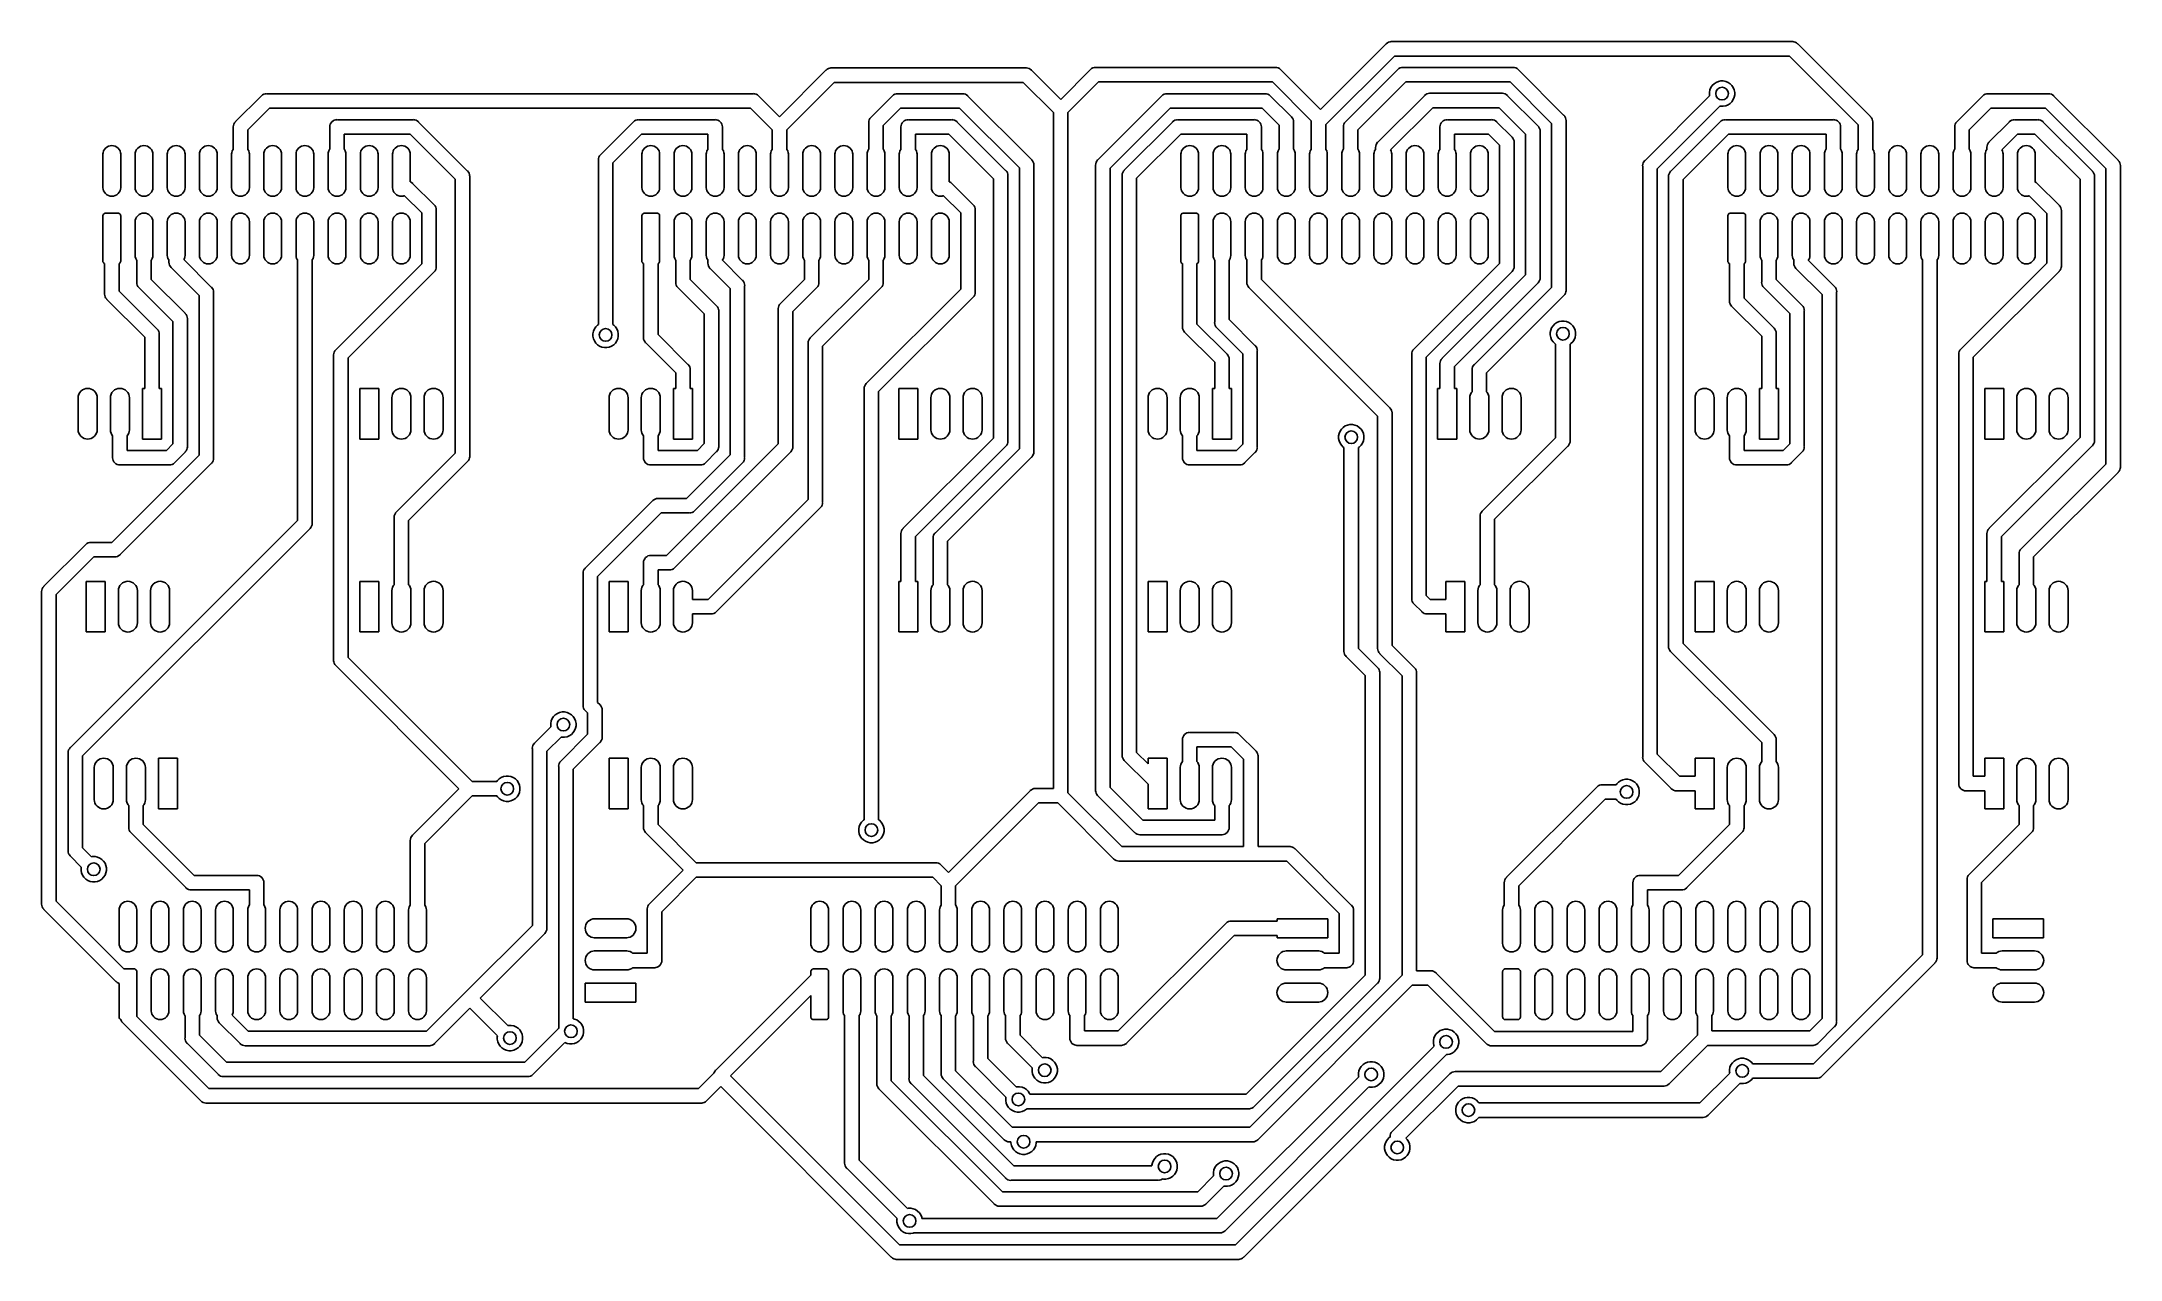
# Model space of a CAD drawing. Extents: x 0.31 to 6.77, y 0.22 to 4.01.
import ezdxf

# ---------------------------------------------------------------- set-up
doc = ezdxf.new("R2010")
doc.units = 0
doc.header["$MEASUREMENT"] = 0
doc.layers.add('BLACK', color=7, linetype='CONTINUOUS')

msp = doc.modelspace()

# ---------------------------------------------------------------- linework, layer by layer
at = {"layer": 'BLACK', "linetype": 'CONTINUOUS'}
for p, q in [((4.49317, 4.00548), (4.49741, 4.00676)), ((4.49741, 4.00676), (4.50072, 4.00709)), ((4.50072, 4.00709), (4.50182, 4.0072)), ((4.50072, 4.00709), (4.50072, 4.00709)), ((4.50182, 4.0072), (4.50293, 4.00709)), ((4.50293, 4.00709), (5.74688, 4.00709)), ((5.74688, 4.00709), (5.74798, 4.0072)), ((5.74798, 4.0072), (5.74909, 4.00709)), ((5.74909, 4.00709), (5.75239, 4.00676)), ((5.75239, 4.00676), (5.75663, 4.00548)), ((4.28149, 3.79608), (4.48513, 3.99972)), ((4.51114, 3.96209), (4.29818, 3.74913)), ((4.48513, 3.99972), (4.48584, 4.00058)), ((4.48584, 4.00058), (4.48926, 4.00339)), ((4.48926, 4.00339), (4.49317, 4.00548)), ((5.73866, 3.96209), (4.51114, 3.96209)), ((5.9525, 3.74825), (5.73866, 3.96209)), ((5.75663, 4.00548), (5.76054, 4.00339)), ((5.76054, 4.00339), (5.76397, 4.00058)), ((5.76397, 4.00058), (5.76467, 3.99972)), ((5.76467, 3.99972), (5.99013, 3.77426)), ((2.6, 3.77362), (2.74418, 3.9178)), ((2.77019, 3.88017), (2.6225, 3.73248)), ((2.74418, 3.9178), (2.74489, 3.91866)), ((2.74489, 3.91866), (2.74831, 3.92147)), ((2.74831, 3.92147), (2.75222, 3.92356)), ((2.75222, 3.92356), (2.75646, 3.92484)), ((2.75646, 3.92484), (2.75977, 3.92517)), ((2.75977, 3.92517), (2.76087, 3.92528)), ((2.75977, 3.92517), (2.75977, 3.92517)), ((2.76087, 3.92528), (2.76198, 3.92517)), ((2.76198, 3.92517), (3.36588, 3.92517)), ((3.35766, 3.88017), (2.77019, 3.88017)), ((3.45144, 3.78639), (3.35766, 3.88017)), ((3.36588, 3.92517), (3.36698, 3.92528)), ((3.36698, 3.92528), (3.36809, 3.92517)), ((3.36809, 3.92517), (3.3714, 3.92484)), ((3.3714, 3.92484), (3.37564, 3.92356)), ((3.37564, 3.92356), (3.37955, 3.92147)), ((3.37955, 3.92147), (3.38297, 3.91866)), ((3.38297, 3.91866), (3.38368, 3.9178)), ((3.38368, 3.9178), (3.47394, 3.82753)), ((3.47394, 3.82753), (3.56573, 3.91933)), ((3.59174, 3.8817), (3.49644, 3.78639)), ((3.56573, 3.91933), (3.56644, 3.92018)), ((3.56644, 3.92018), (3.56986, 3.923)), ((3.56986, 3.923), (3.57377, 3.92508)), ((3.57377, 3.92508), (3.57801, 3.92637)), ((3.57801, 3.92637), (3.58132, 3.9267)), ((3.58132, 3.9267), (3.58243, 3.92681)), ((3.58132, 3.9267), (3.58132, 3.9267)), ((3.58243, 3.92681), (3.58353, 3.9267)), ((3.58353, 3.9267), (4.14044, 3.9267)), ((4.13223, 3.8817), (3.59174, 3.8817)), ((4.25273, 3.7612), (4.13223, 3.8817)), ((4.14044, 3.9267), (4.14155, 3.92681)), ((4.14155, 3.92681), (4.14265, 3.9267)), ((4.14265, 3.9267), (4.14596, 3.92637)), ((4.14596, 3.92637), (4.1502, 3.92508)), ((4.1502, 3.92508), (4.15411, 3.923)), ((4.15411, 3.923), (4.15753, 3.92018)), ((4.15753, 3.92018), (4.15824, 3.91932)), ((4.15824, 3.91932), (4.28149, 3.79608)), ((4.35987, 3.75849), (4.52067, 3.91928)), ((4.54668, 3.88165), (4.3975, 3.73248)), ((4.52067, 3.91928), (4.52137, 3.92014)), ((4.52137, 3.92014), (4.5248, 3.92295)), ((4.5248, 3.92295), (4.52871, 3.92504)), ((4.52871, 3.92504), (4.53295, 3.92633)), ((4.53295, 3.92633), (4.53625, 3.92665)), ((4.53625, 3.92665), (4.53736, 3.92676)), ((4.53625, 3.92665), (4.53625, 3.92665)), ((4.53736, 3.92676), (4.53846, 3.92665)), ((4.53846, 3.92665), (4.87851, 3.92665)), ((4.8703, 3.88165), (4.54668, 3.88165)), ((4.9994, 3.75255), (4.8703, 3.88165)), ((4.87851, 3.92665), (4.87962, 3.92676)), ((4.87962, 3.92676), (4.88072, 3.92665)), ((4.88072, 3.92665), (4.88403, 3.92633)), ((4.88403, 3.92633), (4.88827, 3.92504)), ((4.88827, 3.92504), (4.89218, 3.92295)), ((4.89218, 3.92295), (4.8956, 3.92014)), ((4.8956, 3.92014), (4.89631, 3.91928)), ((4.89631, 3.91928), (5.03703, 3.77856)), ((5.50427, 3.87592), (5.51072, 3.88022)), ((5.51072, 3.88022), (5.51788, 3.88319)), ((5.51788, 3.88319), (5.52549, 3.8847)), ((5.52549, 3.8847), (5.53324, 3.8847)), ((5.53324, 3.8847), (5.54085, 3.88319)), ((5.54085, 3.88319), (5.54801, 3.88022)), ((5.54801, 3.88022), (5.55446, 3.87592)), ((0.909872, 3.75849), (0.989171, 3.83779)), ((0.989171, 3.83779), (0.989875, 3.83864)), ((0.989875, 3.83864), (0.993301, 3.84146)), ((0.993301, 3.84146), (0.99721, 3.84355)), ((0.99721, 3.84355), (1.00145, 3.84483)), ((1.00145, 3.84483), (1.00476, 3.84516)), ((1.00476, 3.84516), (1.00586, 3.84527)), ((1.00476, 3.84516), (1.00476, 3.84516)), ((1.00586, 3.84527), (1.00697, 3.84516)), ((1.00697, 3.84516), (2.51803, 3.84516)), ((2.51803, 3.84516), (2.51914, 3.84527)), ((2.51914, 3.84527), (2.5209, 3.84509)), ((2.5209, 3.84509), (2.52355, 3.84483)), ((2.52355, 3.84483), (2.52779, 3.84355)), ((2.52779, 3.84355), (2.5317, 3.84146)), ((2.5317, 3.84146), (2.53512, 3.83864)), ((2.53512, 3.83864), (2.53583, 3.83779)), ((2.53583, 3.83779), (2.6, 3.77362)), ((2.88487, 3.77224), (2.94999, 3.83736)), ((2.94999, 3.83736), (2.9507, 3.83822)), ((2.9507, 3.83822), (2.95412, 3.84103)), ((2.95412, 3.84103), (2.95803, 3.84312)), ((2.95803, 3.84312), (2.96227, 3.84441)), ((2.96227, 3.84441), (2.96669, 3.84484)), ((2.96669, 3.84484), (2.96779, 3.84473)), ((2.96779, 3.84473), (3.16795, 3.84473)), ((3.16795, 3.84473), (3.16905, 3.84484)), ((3.16905, 3.84484), (3.17081, 3.84467)), ((3.17081, 3.84467), (3.17346, 3.84441)), ((3.17346, 3.84441), (3.1777, 3.84312)), ((3.1777, 3.84312), (3.18161, 3.84103)), ((3.18161, 3.84103), (3.18504, 3.83822)), ((3.18504, 3.83822), (3.18574, 3.83736)), ((3.18574, 3.83736), (3.38303, 3.64007)), ((3.58967, 3.63972), (3.78764, 3.83768)), ((3.78764, 3.83768), (3.78834, 3.83853)), ((3.78834, 3.83853), (3.79177, 3.84135)), ((3.79177, 3.84135), (3.79567, 3.84344)), ((3.79567, 3.84344), (3.79992, 3.84472)), ((3.79992, 3.84472), (3.80322, 3.84505)), ((3.80322, 3.84505), (3.80433, 3.84516)), ((3.80433, 3.84516), (3.80543, 3.84505)), ((3.80543, 3.84505), (4.10833, 3.84505)), ((4.10833, 3.84505), (4.10944, 3.84516)), ((4.10944, 3.84516), (4.11054, 3.84505)), ((4.11054, 3.84505), (4.11385, 3.84472)), ((4.11385, 3.84472), (4.11809, 3.84344)), ((4.11809, 3.84344), (4.122, 3.84135)), ((4.122, 3.84135), (4.12542, 3.83853)), ((4.12542, 3.83853), (4.12613, 3.83768)), ((4.12613, 3.83768), (4.19013, 3.77368)), ((4.45987, 3.69466), (4.60406, 3.83884)), ((4.60406, 3.83884), (4.60476, 3.8397)), ((4.60476, 3.8397), (4.60819, 3.84251)), ((4.60819, 3.84251), (4.6121, 3.8446)), ((4.6121, 3.8446), (4.61634, 3.84589)), ((4.61634, 3.84589), (4.61964, 3.84621)), ((4.61964, 3.84621), (4.62075, 3.84632)), ((4.62075, 3.84632), (4.62185, 3.84621)), ((4.62185, 3.84621), (4.84519, 3.84621)), ((4.84519, 3.84621), (4.8463, 3.84632)), ((4.8463, 3.84632), (4.8474, 3.84621)), ((4.8474, 3.84621), (4.85071, 3.84589)), ((4.85071, 3.84589), (4.85495, 3.8446)), ((4.85495, 3.8446), (4.85886, 3.84251)), ((4.85886, 3.84251), (4.86229, 3.8397)), ((4.86229, 3.8397), (4.86299, 3.83884)), ((4.86299, 3.83884), (4.95659, 3.74524)), ((5.28996, 3.63775), (5.49061, 3.83839)), ((5.49, 3.84921), (5.49151, 3.85682)), ((5.49, 3.84146), (5.49, 3.84921)), ((5.49061, 3.83839), (5.49, 3.84146)), ((5.49151, 3.85682), (5.49448, 3.86398)), ((5.49448, 3.86398), (5.49879, 3.87043)), ((5.49879, 3.87043), (5.50427, 3.87592)), ((5.55446, 3.81475), (5.54801, 3.81045)), ((5.55446, 3.87592), (5.55995, 3.87043)), ((5.55995, 3.82024), (5.55446, 3.81475)), ((5.55995, 3.87043), (5.56426, 3.86398)), ((5.56426, 3.82669), (5.55995, 3.82024)), ((5.56426, 3.86398), (5.56722, 3.85682)), ((5.56722, 3.83385), (5.56426, 3.82669)), ((5.56722, 3.85682), (5.56874, 3.84921)), ((5.56874, 3.84146), (5.56722, 3.83385)), ((5.56874, 3.84921), (5.56874, 3.84146)), ((6.25987, 3.75849), (6.33875, 3.83736)), ((6.33875, 3.83736), (6.33945, 3.83822)), ((6.33945, 3.83822), (6.34125, 3.8397)), ((6.34125, 3.8397), (6.34288, 3.84103)), ((6.34288, 3.84103), (6.34678, 3.84312)), ((6.34678, 3.84312), (6.35103, 3.84441)), ((6.35103, 3.84441), (6.35544, 3.84484)), ((6.35544, 3.84484), (6.35654, 3.84473)), ((6.35654, 3.84473), (6.54295, 3.84473)), ((6.54295, 3.84473), (6.54406, 3.84484)), ((6.54406, 3.84484), (6.54582, 3.84467)), ((6.54582, 3.84467), (6.54847, 3.84441)), ((6.54847, 3.84441), (6.55271, 3.84312)), ((6.55271, 3.84312), (6.55662, 3.84103)), ((6.55662, 3.84103), (6.56004, 3.83822)), ((6.56004, 3.83822), (6.56075, 3.83736)), ((6.56075, 3.83736), (6.75986, 3.63825)), ((0.902826, 3.74621), (0.904112, 3.75045)), ((0.904112, 3.75045), (0.906201, 3.75436)), ((0.906201, 3.75436), (0.907226, 3.7556)), ((0.907226, 3.7556), (0.909013, 3.75778)), ((0.909013, 3.75778), (0.909872, 3.75849)), ((1.01518, 3.80016), (0.9475, 3.73248)), ((2.50982, 3.80016), (1.01518, 3.80016)), ((1.20283, 3.74621), (1.20411, 3.75045)), ((1.20411, 3.75045), (1.2062, 3.75436)), ((1.2062, 3.75436), (1.20901, 3.75778)), ((1.20901, 3.75778), (1.21244, 3.76059)), ((1.21244, 3.76059), (1.21635, 3.76268)), ((1.21635, 3.76268), (1.22059, 3.76397)), ((1.22059, 3.76397), (1.22349, 3.76426)), ((1.22349, 3.76426), (1.225, 3.7644)), ((1.225, 3.7644), (1.22611, 3.7643)), ((1.22611, 3.7643), (1.46083, 3.7643)), ((1.46083, 3.7643), (1.46193, 3.7644)), ((1.46193, 3.7644), (1.46344, 3.76426)), ((1.46344, 3.76426), (1.46634, 3.76397)), ((1.46634, 3.76397), (1.47059, 3.76268)), ((1.47059, 3.76268), (1.47449, 3.76059)), ((1.47449, 3.76059), (1.47792, 3.75778)), ((1.47792, 3.75778), (1.47862, 3.75692)), ((1.47862, 3.75692), (1.62986, 3.60569)), ((2.04456, 3.65619), (2.1453, 3.75692)), ((2.1453, 3.75692), (2.146, 3.75778)), ((2.146, 3.75778), (2.14943, 3.76059)), ((2.14943, 3.76059), (2.15334, 3.76268)), ((2.15334, 3.76268), (2.15758, 3.76397)), ((2.15758, 3.76397), (2.16048, 3.76426)), ((2.16048, 3.76426), (2.16199, 3.7644)), ((2.16199, 3.7644), (2.16309, 3.7643)), ((2.16309, 3.7643), (2.39889, 3.7643)), ((2.39889, 3.7643), (2.4, 3.7644)), ((2.4, 3.7644), (2.40208, 3.7642)), ((2.40208, 3.7642), (2.40441, 3.76397)), ((2.40441, 3.76397), (2.40865, 3.76268)), ((2.40865, 3.76268), (2.41256, 3.76059)), ((2.41256, 3.76059), (2.41599, 3.75778)), ((2.41599, 3.75778), (2.4188, 3.75436)), ((2.4188, 3.75436), (2.42089, 3.75045)), ((2.42089, 3.75045), (2.42217, 3.74621)), ((2.5775, 3.73248), (2.50982, 3.80016)), ((2.87739, 3.75555), (2.87783, 3.75996)), ((2.8775, 3.75444), (2.87739, 3.75555)), ((2.8775, 3.74069), (2.8775, 3.75444)), ((2.87783, 3.75996), (2.87911, 3.7642)), ((2.87911, 3.7642), (2.8812, 3.76811)), ((2.8812, 3.76811), (2.88401, 3.77153)), ((2.8812, 3.76811), (2.8812, 3.76811)), ((2.88401, 3.77153), (2.88487, 3.77224)), ((2.976, 3.79973), (2.9225, 3.74623)), ((3.15973, 3.79973), (2.976, 3.79973)), ((2.97783, 3.74621), (2.97911, 3.75045)), ((2.97911, 3.75045), (2.9812, 3.75436)), ((2.9812, 3.75436), (2.98401, 3.75778)), ((2.98401, 3.75778), (2.98744, 3.76059)), ((2.98744, 3.76059), (2.99135, 3.76268)), ((2.99135, 3.76268), (2.99559, 3.76397)), ((2.99559, 3.76397), (2.99849, 3.76426)), ((2.99849, 3.76426), (3, 3.7644)), ((3, 3.7644), (3.00111, 3.7643)), ((3.00111, 3.7643), (3.13463, 3.7643)), ((3.13463, 3.7643), (3.13574, 3.7644)), ((3.13574, 3.7644), (3.13724, 3.76426)), ((3.13724, 3.76426), (3.14015, 3.76397)), ((3.14015, 3.76397), (3.14439, 3.76268)), ((3.14439, 3.76268), (3.1483, 3.76059)), ((3.1483, 3.76059), (3.15172, 3.75778)), ((3.15172, 3.75778), (3.15243, 3.75692)), ((3.15243, 3.75692), (3.30259, 3.60676)), ((3.3454, 3.61406), (3.15973, 3.79973)), ((3.45144, 1.68461), (3.45144, 3.78639)), ((3.49644, 3.78639), (3.49644, 1.67143)), ((3.81365, 3.80005), (3.6273, 3.6137)), ((3.6724, 3.60824), (3.82109, 3.75692)), ((4.10012, 3.80005), (3.81365, 3.80005)), ((3.82109, 3.75692), (3.82179, 3.75778)), ((3.82179, 3.75778), (3.82522, 3.76059)), ((3.82522, 3.76059), (3.82913, 3.76268)), ((3.82913, 3.76268), (3.83337, 3.76397)), ((3.83337, 3.76397), (3.83667, 3.7643)), ((3.83667, 3.7643), (3.83778, 3.7644)), ((3.83667, 3.7643), (3.83667, 3.7643)), ((3.83778, 3.7644), (3.83888, 3.7643)), ((3.83888, 3.7643), (4.07389, 3.7643)), ((4.07389, 3.7643), (4.075, 3.7644)), ((4.075, 3.7644), (4.07708, 3.7642)), ((4.07708, 3.7642), (4.07941, 3.76397)), ((4.07941, 3.76397), (4.08365, 3.76268)), ((4.08365, 3.76268), (4.08756, 3.76059)), ((4.08756, 3.76059), (4.09099, 3.75778)), ((4.09099, 3.75778), (4.0938, 3.75436)), ((4.0938, 3.75436), (4.09589, 3.75045)), ((4.09589, 3.75045), (4.09717, 3.74621)), ((4.1525, 3.74766), (4.10012, 3.80005)), ((4.1525, 3.67232), (4.1525, 3.74766)), ((4.19013, 3.77368), (4.19099, 3.77297)), ((4.19099, 3.77297), (4.19316, 3.77033)), ((4.19316, 3.77033), (4.1938, 3.76955)), ((4.1938, 3.76955), (4.19589, 3.76564)), ((4.19589, 3.76564), (4.19717, 3.7614)), ((4.19717, 3.7614), (4.19761, 3.75698)), ((4.19761, 3.75698), (4.1975, 3.75588)), ((4.1975, 3.75588), (4.1975, 3.67232)), ((4.25239, 3.75777), (4.25273, 3.7612)), ((4.2525, 3.75666), (4.25239, 3.75777)), ((4.2525, 3.67232), (4.2525, 3.75666)), ((4.29818, 3.74913), (4.2975, 3.7483)), ((4.2975, 3.7483), (4.2975, 3.67232)), ((4.35283, 3.74621), (4.35411, 3.75045)), ((4.35411, 3.75045), (4.3562, 3.75436)), ((4.3562, 3.75436), (4.35723, 3.7556)), ((4.35723, 3.7556), (4.35901, 3.75778)), ((4.35901, 3.75778), (4.35987, 3.75849)), ((4.63007, 3.80121), (4.4989, 3.67005)), ((4.83698, 3.80121), (4.63007, 3.80121)), ((4.65283, 3.74621), (4.65411, 3.75045)), ((4.65411, 3.75045), (4.6562, 3.75436)), ((4.6562, 3.75436), (4.65901, 3.75778)), ((4.65901, 3.75778), (4.66244, 3.76059)), ((4.66244, 3.76059), (4.66635, 3.76268)), ((4.66635, 3.76268), (4.67059, 3.76397)), ((4.67059, 3.76397), (4.67349, 3.76426)), ((4.67349, 3.76426), (4.675, 3.7644)), ((4.675, 3.7644), (4.67611, 3.7643)), ((4.67611, 3.7643), (4.81206, 3.7643)), ((4.81206, 3.7643), (4.81316, 3.7644)), ((4.81316, 3.7644), (4.81467, 3.76426)), ((4.81467, 3.76426), (4.81757, 3.76397)), ((4.81757, 3.76397), (4.82181, 3.76268)), ((4.82181, 3.76268), (4.82572, 3.76059)), ((4.82572, 3.76059), (4.82915, 3.75778)), ((4.82915, 3.75778), (4.82985, 3.75692)), ((4.82985, 3.75692), (4.8757, 3.71107)), ((4.91896, 3.71923), (4.83698, 3.80121)), ((4.9994, 3.2429), (4.9994, 3.75255)), ((5.03703, 3.77856), (5.03789, 3.77786)), ((5.03789, 3.77786), (5.04038, 3.77482)), ((5.04038, 3.77482), (5.0407, 3.77443)), ((5.0407, 3.77443), (5.04279, 3.77052)), ((5.04279, 3.77052), (5.04408, 3.76628)), ((5.04408, 3.76628), (5.04451, 3.76187)), ((5.04451, 3.76187), (5.0444, 3.76076)), ((5.0444, 3.76076), (5.0444, 3.23468)), ((5.52243, 3.80657), (5.32759, 3.61174)), ((5.3704, 3.60444), (5.52289, 3.75692)), ((5.52549, 3.80596), (5.52243, 3.80657)), ((5.52289, 3.75692), (5.5236, 3.75778)), ((5.5236, 3.75778), (5.52702, 3.76059)), ((5.53324, 3.80596), (5.52549, 3.80596)), ((5.52702, 3.76059), (5.53093, 3.76268)), ((5.53093, 3.76268), (5.53517, 3.76397)), ((5.54085, 3.80748), (5.53324, 3.80596)), ((5.53517, 3.76397), (5.53848, 3.7643)), ((5.53848, 3.7643), (5.53958, 3.7644)), ((5.53848, 3.7643), (5.53848, 3.7643)), ((5.53958, 3.7644), (5.54069, 3.7643)), ((5.54069, 3.7643), (5.87389, 3.7643)), ((5.54801, 3.81045), (5.54085, 3.80748)), ((5.87389, 3.7643), (5.875, 3.7644)), ((5.875, 3.7644), (5.87708, 3.7642)), ((5.87708, 3.7642), (5.87941, 3.76397)), ((5.87941, 3.76397), (5.88365, 3.76268)), ((5.88365, 3.76268), (5.88756, 3.76059)), ((5.88756, 3.76059), (5.89099, 3.75778)), ((5.89099, 3.75778), (5.8938, 3.75436)), ((5.8938, 3.75436), (5.89589, 3.75045)), ((5.89589, 3.75045), (5.89717, 3.74621)), ((5.9525, 3.67232), (5.9525, 3.74825)), ((5.99013, 3.77426), (5.99099, 3.77356)), ((5.99099, 3.77356), (5.99265, 3.77153)), ((5.99265, 3.77153), (5.9938, 3.77013)), ((5.9938, 3.77013), (5.99589, 3.76622)), ((5.99589, 3.76622), (5.99717, 3.76198)), ((5.99717, 3.76198), (5.99761, 3.75757)), ((5.99761, 3.75757), (5.9975, 3.75647)), ((5.9975, 3.75647), (5.9975, 3.67232)), ((6.25283, 3.74621), (6.25411, 3.75045)), ((6.25411, 3.75045), (6.2562, 3.75436)), ((6.2562, 3.75436), (6.25723, 3.7556)), ((6.25723, 3.7556), (6.25901, 3.75778)), ((6.25901, 3.75778), (6.25987, 3.75849)), ((6.36476, 3.79973), (6.2975, 3.73248)), ((6.35987, 3.69547), (6.42132, 3.75692)), ((6.53474, 3.79973), (6.36476, 3.79973)), ((6.42132, 3.75692), (6.42203, 3.75778)), ((6.42203, 3.75778), (6.42545, 3.76059)), ((6.42545, 3.76059), (6.42936, 3.76268)), ((6.42936, 3.76268), (6.4336, 3.76397)), ((6.4336, 3.76397), (6.43691, 3.7643)), ((6.43691, 3.7643), (6.43802, 3.7644)), ((6.43691, 3.7643), (6.43691, 3.7643)), ((6.43802, 3.7644), (6.43912, 3.7643)), ((6.43912, 3.7643), (6.50963, 3.7643)), ((6.50963, 3.7643), (6.51074, 3.7644)), ((6.51074, 3.7644), (6.51225, 3.76426)), ((6.51225, 3.76426), (6.51515, 3.76397)), ((6.51515, 3.76397), (6.51939, 3.76268)), ((6.51939, 3.76268), (6.5233, 3.76059)), ((6.5233, 3.76059), (6.52673, 3.75778)), ((6.52673, 3.75778), (6.52743, 3.75692)), ((6.52743, 3.75692), (6.67942, 3.60494)), ((6.72223, 3.61224), (6.53474, 3.79973)), ((0.514403, 3.68188), (0.519597, 3.68346)), ((0.519597, 3.68346), (0.525, 3.68399)), ((0.525, 3.68399), (0.530402, 3.68346)), ((0.530402, 3.68346), (0.535597, 3.68188)), ((0.614403, 3.68188), (0.619597, 3.68346)), ((0.619597, 3.68346), (0.625, 3.68399)), ((0.625, 3.68399), (0.630402, 3.68346)), ((0.630402, 3.68346), (0.635597, 3.68188)), ((0.714403, 3.68188), (0.719597, 3.68346)), ((0.719597, 3.68346), (0.725, 3.68399)), ((0.725, 3.68399), (0.730402, 3.68346)), ((0.730402, 3.68346), (0.735597, 3.68188)), ((0.814403, 3.68188), (0.819597, 3.68346)), ((0.819597, 3.68346), (0.825, 3.68399)), ((0.825, 3.68399), (0.830402, 3.68346)), ((0.830402, 3.68346), (0.835597, 3.68188)), ((0.902391, 3.7418), (0.902826, 3.74621)), ((0.9025, 3.74069), (0.902391, 3.7418)), ((0.9025, 3.67232), (0.9025, 3.74069)), ((0.9475, 3.73248), (0.9475, 3.67232)), ((1.0144, 3.68188), (1.0196, 3.68346)), ((1.0196, 3.68346), (1.025, 3.68399)), ((1.025, 3.68399), (1.0304, 3.68346)), ((1.0304, 3.68346), (1.0356, 3.68188)), ((1.1144, 3.68188), (1.1196, 3.68346)), ((1.1196, 3.68346), (1.125, 3.68399)), ((1.125, 3.68399), (1.1304, 3.68346)), ((1.1304, 3.68346), (1.1356, 3.68188)), ((1.20239, 3.7418), (1.20283, 3.74621)), ((1.2025, 3.74069), (1.20239, 3.7418)), ((1.2025, 3.67232), (1.2025, 3.74069)), ((1.45261, 3.7193), (1.2475, 3.7193)), ((1.2475, 3.7193), (1.2475, 3.67232)), ((1.3144, 3.68188), (1.3196, 3.68346)), ((1.3196, 3.68346), (1.325, 3.68399)), ((1.325, 3.68399), (1.3304, 3.68346)), ((1.3304, 3.68346), (1.3356, 3.68188)), ((1.4144, 3.68188), (1.4196, 3.68346)), ((1.4196, 3.68346), (1.425, 3.68399)), ((1.425, 3.68399), (1.4304, 3.68346)), ((1.4304, 3.68346), (1.4356, 3.68188)), ((1.59223, 3.57968), (1.45261, 3.7193)), ((2.17131, 3.7193), (2.08219, 3.63018)), ((2.3775, 3.7193), (2.17131, 3.7193)), ((2.1894, 3.68188), (2.1946, 3.68346)), ((2.1946, 3.68346), (2.2, 3.68399)), ((2.2, 3.68399), (2.2054, 3.68346)), ((2.2054, 3.68346), (2.2106, 3.68188)), ((2.2894, 3.68188), (2.2946, 3.68346)), ((2.2946, 3.68346), (2.3, 3.68399)), ((2.3, 3.68399), (2.3054, 3.68346)), ((2.3054, 3.68346), (2.3106, 3.68188)), ((2.3775, 3.67232), (2.3775, 3.7193)), ((2.42217, 3.74621), (2.42261, 3.7418)), ((2.42261, 3.7418), (2.4225, 3.74069)), ((2.4225, 3.74069), (2.4225, 3.67232)), ((2.4894, 3.68188), (2.4946, 3.68346)), ((2.4946, 3.68346), (2.5, 3.68399)), ((2.5, 3.68399), (2.5054, 3.68346)), ((2.5054, 3.68346), (2.5106, 3.68188)), ((2.5775, 3.67232), (2.5775, 3.73248)), ((2.6225, 3.73248), (2.6225, 3.67232)), ((2.6894, 3.68188), (2.6946, 3.68346)), ((2.6946, 3.68346), (2.7, 3.68399)), ((2.7, 3.68399), (2.7054, 3.68346)), ((2.7054, 3.68346), (2.7106, 3.68188)), ((2.7894, 3.68188), (2.7946, 3.68346)), ((2.7946, 3.68346), (2.8, 3.68399)), ((2.8, 3.68399), (2.8054, 3.68346)), ((2.8054, 3.68346), (2.8106, 3.68188)), ((2.8775, 3.67232), (2.8775, 3.74069)), ((2.8775, 3.74069), (2.8775, 3.74069)), ((2.9225, 3.74623), (2.9225, 3.67232)), ((2.97739, 3.7418), (2.97783, 3.74621)), ((2.9775, 3.74069), (2.97739, 3.7418)), ((2.9775, 3.67232), (2.9775, 3.74069)), ((3.12642, 3.7193), (3.0225, 3.7193)), ((3.0225, 3.7193), (3.0225, 3.67232)), ((3.0894, 3.68188), (3.0946, 3.68346)), ((3.0946, 3.68346), (3.1, 3.68399)), ((3.1, 3.68399), (3.1054, 3.68346)), ((3.1054, 3.68346), (3.1106, 3.68188)), ((3.26496, 3.58075), (3.12642, 3.7193)), ((3.8471, 3.7193), (3.71003, 3.58223)), ((4.0525, 3.7193), (3.8471, 3.7193)), ((3.8644, 3.68188), (3.8696, 3.68346)), ((3.8696, 3.68346), (3.875, 3.68399)), ((3.875, 3.68399), (3.8804, 3.68346)), ((3.8804, 3.68346), (3.8856, 3.68188)), ((3.9644, 3.68188), (3.9696, 3.68346)), ((3.9696, 3.68346), (3.975, 3.68399)), ((3.975, 3.68399), (3.9804, 3.68346)), ((3.9804, 3.68346), (3.9856, 3.68188)), ((4.0525, 3.67232), (4.0525, 3.7193)), ((4.09717, 3.74621), (4.09761, 3.7418)), ((4.09761, 3.7418), (4.0975, 3.74069)), ((4.0975, 3.74069), (4.0975, 3.67232)), ((4.35239, 3.7418), (4.35283, 3.74621)), ((4.3525, 3.74069), (4.35239, 3.7418)), ((4.3525, 3.67232), (4.3525, 3.74069)), ((4.3975, 3.73248), (4.3975, 3.67232)), ((4.45283, 3.68238), (4.45411, 3.68662)), ((4.45411, 3.68662), (4.4562, 3.69053)), ((4.4562, 3.69053), (4.45687, 3.69134)), ((4.45687, 3.69134), (4.45901, 3.69395)), ((4.45901, 3.69395), (4.45987, 3.69466)), ((4.5644, 3.68188), (4.5696, 3.68346)), ((4.5696, 3.68346), (4.575, 3.68399)), ((4.575, 3.68399), (4.5804, 3.68346)), ((4.5804, 3.68346), (4.5856, 3.68188)), ((4.65239, 3.7418), (4.65283, 3.74621)), ((4.6525, 3.74069), (4.65239, 3.7418)), ((4.6525, 3.67232), (4.6525, 3.74069)), ((4.80384, 3.7193), (4.6975, 3.7193)), ((4.6975, 3.7193), (4.6975, 3.67232)), ((4.7644, 3.68188), (4.7696, 3.68346)), ((4.7696, 3.68346), (4.775, 3.68399)), ((4.775, 3.68399), (4.7804, 3.68346)), ((4.7804, 3.68346), (4.7856, 3.68188)), ((4.83807, 3.68506), (4.80384, 3.7193)), ((4.83807, 3.3174), (4.83807, 3.68506)), ((4.8757, 3.71107), (4.87656, 3.71037)), ((4.87656, 3.71037), (4.87937, 3.70694)), ((4.87937, 3.70694), (4.88146, 3.70303)), ((4.88146, 3.70303), (4.88275, 3.69879)), ((4.88275, 3.69879), (4.88287, 3.69758)), ((4.88287, 3.69758), (4.88318, 3.69438)), ((4.88318, 3.69438), (4.88307, 3.69328)), ((4.88307, 3.69328), (4.88307, 3.30919)), ((4.91896, 3.28184), (4.91896, 3.71923)), ((4.95659, 3.74524), (4.95745, 3.74454)), ((4.95745, 3.74454), (4.95982, 3.74165)), ((4.95982, 3.74165), (4.96026, 3.74111)), ((4.96026, 3.74111), (4.96235, 3.7372)), ((4.96235, 3.7372), (4.96364, 3.73296)), ((4.96364, 3.73296), (4.96407, 3.72855)), ((4.96407, 3.72855), (4.96396, 3.72745)), ((4.96396, 3.72745), (4.96396, 3.27362)), ((5.5489, 3.7193), (5.40803, 3.57842)), ((5.8525, 3.7193), (5.5489, 3.7193)), ((5.5644, 3.68188), (5.5696, 3.68346)), ((5.5696, 3.68346), (5.575, 3.68399)), ((5.575, 3.68399), (5.5804, 3.68346)), ((5.5804, 3.68346), (5.5856, 3.68188)), ((5.6644, 3.68188), (5.6696, 3.68346)), ((5.6696, 3.68346), (5.675, 3.68399)), ((5.675, 3.68399), (5.6804, 3.68346)), ((5.6804, 3.68346), (5.6856, 3.68188)), ((5.7644, 3.68188), (5.7696, 3.68346)), ((5.7696, 3.68346), (5.775, 3.68399)), ((5.775, 3.68399), (5.7804, 3.68346)), ((5.7804, 3.68346), (5.7856, 3.68188)), ((5.8525, 3.67232), (5.8525, 3.7193)), ((5.89717, 3.74621), (5.89761, 3.7418)), ((5.89761, 3.7418), (5.8975, 3.74069)), ((5.8975, 3.74069), (5.8975, 3.67232)), ((6.0644, 3.68188), (6.0696, 3.68346)), ((6.0696, 3.68346), (6.075, 3.68399)), ((6.075, 3.68399), (6.0804, 3.68346)), ((6.0804, 3.68346), (6.0856, 3.68188)), ((6.1644, 3.68188), (6.1696, 3.68346)), ((6.1696, 3.68346), (6.175, 3.68399)), ((6.175, 3.68399), (6.1804, 3.68346)), ((6.1804, 3.68346), (6.1856, 3.68188)), ((6.25239, 3.7418), (6.25283, 3.74621)), ((6.2525, 3.74069), (6.25239, 3.7418)), ((6.2525, 3.67232), (6.2525, 3.74069)), ((6.2975, 3.73248), (6.2975, 3.67232)), ((6.35239, 3.67878), (6.35283, 3.68319)), ((6.35283, 3.68319), (6.35411, 3.68743)), ((6.35411, 3.68743), (6.3562, 3.69134)), ((6.3562, 3.69134), (6.35675, 3.692)), ((6.35675, 3.692), (6.35901, 3.69477)), ((6.35901, 3.69477), (6.35987, 3.69547)), ((6.44734, 3.7193), (6.39862, 3.67058)), ((6.50142, 3.7193), (6.44734, 3.7193)), ((6.4644, 3.68188), (6.4696, 3.68346)), ((6.4696, 3.68346), (6.475, 3.68399)), ((6.475, 3.68399), (6.4804, 3.68346)), ((6.4804, 3.68346), (6.4856, 3.68188)), ((6.64179, 3.57892), (6.50142, 3.7193)), ((0.497441, 3.65765), (0.49784, 3.6617)), ((0.497441, 3.55258), (0.497441, 3.65765)), ((0.49784, 3.6617), (0.499416, 3.6669)), ((0.499416, 3.6669), (0.501975, 3.67168)), ((0.501975, 3.67168), (0.505419, 3.67588)), ((0.505419, 3.67588), (0.509615, 3.67932)), ((0.509615, 3.67932), (0.514403, 3.68188)), ((0.535597, 3.68188), (0.540385, 3.67932)), ((0.540385, 3.67932), (0.544581, 3.67588)), ((0.544581, 3.67588), (0.548025, 3.67168)), ((0.548025, 3.67168), (0.550584, 3.6669)), ((0.550584, 3.6669), (0.55216, 3.6617)), ((0.55216, 3.6617), (0.552559, 3.65765)), ((0.552559, 3.65765), (0.552559, 3.55258)), ((0.597441, 3.65765), (0.59784, 3.6617)), ((0.597441, 3.55258), (0.597441, 3.65765)), ((0.59784, 3.6617), (0.599416, 3.6669)), ((0.599416, 3.6669), (0.601975, 3.67168)), ((0.601975, 3.67168), (0.605419, 3.67588)), ((0.605419, 3.67588), (0.609615, 3.67932)), ((0.609615, 3.67932), (0.614403, 3.68188)), ((0.635597, 3.68188), (0.640385, 3.67932)), ((0.640385, 3.67932), (0.644581, 3.67588)), ((0.644581, 3.67588), (0.648025, 3.67168)), ((0.648025, 3.67168), (0.650584, 3.6669)), ((0.650584, 3.6669), (0.65216, 3.6617)), ((0.65216, 3.6617), (0.652559, 3.65765)), ((0.652559, 3.65765), (0.652559, 3.55258)), ((0.697441, 3.65765), (0.69784, 3.6617)), ((0.697441, 3.55258), (0.697441, 3.65765)), ((0.69784, 3.6617), (0.699416, 3.6669)), ((0.699416, 3.6669), (0.701975, 3.67168)), ((0.701975, 3.67168), (0.705419, 3.67588)), ((0.705419, 3.67588), (0.709615, 3.67932)), ((0.709615, 3.67932), (0.714403, 3.68188)), ((0.735597, 3.68188), (0.740385, 3.67932)), ((0.740385, 3.67932), (0.744581, 3.67588)), ((0.744581, 3.67588), (0.748025, 3.67168)), ((0.748025, 3.67168), (0.750584, 3.6669)), ((0.750584, 3.6669), (0.75216, 3.6617)), ((0.75216, 3.6617), (0.752559, 3.65765)), ((0.752559, 3.65765), (0.752559, 3.55258)), ((0.797441, 3.65765), (0.79784, 3.6617)), ((0.797441, 3.55258), (0.797441, 3.65765)), ((0.79784, 3.6617), (0.799416, 3.6669)), ((0.799416, 3.6669), (0.801975, 3.67168)), ((0.801975, 3.67168), (0.805419, 3.67588)), ((0.805419, 3.67588), (0.809615, 3.67932)), ((0.809615, 3.67932), (0.814403, 3.68188)), ((0.835597, 3.68188), (0.840385, 3.67932)), ((0.840385, 3.67932), (0.844581, 3.67588)), ((0.844581, 3.67588), (0.848025, 3.67168)), ((0.848025, 3.67168), (0.850584, 3.6669)), ((0.850584, 3.6669), (0.85216, 3.6617)), ((0.85216, 3.6617), (0.852559, 3.65765)), ((0.852559, 3.65765), (0.852559, 3.55258)), ((0.897441, 3.65765), (0.89784, 3.6617)), ((0.897441, 3.55258), (0.897441, 3.65765)), ((0.89784, 3.6617), (0.899416, 3.6669)), ((0.899416, 3.6669), (0.901975, 3.67168)), ((0.901975, 3.67168), (0.9025, 3.67232)), ((0.9475, 3.67232), (0.948025, 3.67168)), ((0.948025, 3.67168), (0.950584, 3.6669)), ((0.950584, 3.6669), (0.95216, 3.6617)), ((0.95216, 3.6617), (0.952559, 3.65765)), ((0.952559, 3.65765), (0.952559, 3.55258)), ((0.997441, 3.65765), (0.99784, 3.6617)), ((0.997441, 3.55258), (0.997441, 3.65765)), ((0.99784, 3.6617), (0.999416, 3.6669)), ((0.999416, 3.6669), (1.00197, 3.67168)), ((1.00197, 3.67168), (1.00542, 3.67588)), ((1.00542, 3.67588), (1.00961, 3.67932)), ((1.00961, 3.67932), (1.0144, 3.68188)), ((1.0356, 3.68188), (1.04039, 3.67932)), ((1.04039, 3.67932), (1.04458, 3.67588)), ((1.04458, 3.67588), (1.04803, 3.67168)), ((1.04803, 3.67168), (1.05058, 3.6669)), ((1.05058, 3.6669), (1.05216, 3.6617)), ((1.05216, 3.6617), (1.05256, 3.65765)), ((1.05256, 3.65765), (1.05256, 3.55258)), ((1.09744, 3.65765), (1.09784, 3.6617)), ((1.09744, 3.55258), (1.09744, 3.65765)), ((1.09784, 3.6617), (1.09942, 3.6669)), ((1.09942, 3.6669), (1.10197, 3.67168)), ((1.10197, 3.67168), (1.10542, 3.67588)), ((1.10542, 3.67588), (1.10961, 3.67932)), ((1.10961, 3.67932), (1.1144, 3.68188)), ((1.1356, 3.68188), (1.14039, 3.67932)), ((1.14039, 3.67932), (1.14458, 3.67588)), ((1.14458, 3.67588), (1.14803, 3.67168)), ((1.14803, 3.67168), (1.15058, 3.6669)), ((1.15058, 3.6669), (1.15216, 3.6617)), ((1.15216, 3.6617), (1.15256, 3.65765)), ((1.15256, 3.65765), (1.15256, 3.55258)), ((1.19744, 3.65765), (1.19784, 3.6617)), ((1.19744, 3.55258), (1.19744, 3.65765)), ((1.19784, 3.6617), (1.19942, 3.6669)), ((1.19942, 3.6669), (1.20197, 3.67168)), ((1.20197, 3.67168), (1.2025, 3.67232)), ((1.2475, 3.67232), (1.24803, 3.67168)), ((1.24803, 3.67168), (1.25058, 3.6669)), ((1.25058, 3.6669), (1.25216, 3.6617)), ((1.25216, 3.6617), (1.25256, 3.65765)), ((1.25256, 3.65765), (1.25256, 3.55258)), ((1.29744, 3.65765), (1.29784, 3.6617)), ((1.29744, 3.55258), (1.29744, 3.65765)), ((1.29784, 3.6617), (1.29942, 3.6669)), ((1.29942, 3.6669), (1.30197, 3.67168)), ((1.30197, 3.67168), (1.30542, 3.67588)), ((1.30542, 3.67588), (1.30961, 3.67932)), ((1.30961, 3.67932), (1.3144, 3.68188)), ((1.3356, 3.68188), (1.34039, 3.67932)), ((1.34039, 3.67932), (1.34458, 3.67588)), ((1.34458, 3.67588), (1.34803, 3.67168)), ((1.34803, 3.67168), (1.35058, 3.6669)), ((1.35058, 3.6669), (1.35216, 3.6617)), ((1.35216, 3.6617), (1.35256, 3.65765)), ((1.35256, 3.65765), (1.35256, 3.55258)), ((1.39744, 3.65765), (1.39784, 3.6617)), ((1.39744, 3.55258), (1.39744, 3.65765)), ((1.39784, 3.6617), (1.39942, 3.6669)), ((1.39942, 3.6669), (1.40197, 3.67168)), ((1.40197, 3.67168), (1.40542, 3.67588)), ((1.40542, 3.67588), (1.40961, 3.67932)), ((1.40961, 3.67932), (1.4144, 3.68188)), ((1.4356, 3.68188), (1.44039, 3.67932)), ((1.44039, 3.67932), (1.44458, 3.67588)), ((1.44458, 3.67588), (1.44803, 3.67168)), ((1.44803, 3.67168), (1.45058, 3.6669)), ((1.45058, 3.6669), (1.45216, 3.6617)), ((1.45216, 3.6617), (1.45256, 3.65765)), ((1.45256, 3.65765), (1.45256, 3.57099)), ((2.03708, 3.6395), (2.03751, 3.64391)), ((2.03719, 3.63839), (2.03708, 3.6395)), ((2.03719, 3.12708), (2.03719, 3.63839)), ((2.03751, 3.64391), (2.0388, 3.64815)), ((2.0388, 3.64815), (2.04089, 3.65206)), ((2.04089, 3.65206), (2.0437, 3.65548)), ((2.04089, 3.65206), (2.04089, 3.65206)), ((2.0437, 3.65548), (2.04456, 3.65619)), ((2.08219, 3.63018), (2.08219, 3.12708)), ((2.17244, 3.65765), (2.17284, 3.6617)), ((2.17244, 3.55258), (2.17244, 3.65765)), ((2.17284, 3.6617), (2.17442, 3.6669)), ((2.17442, 3.6669), (2.17697, 3.67168)), ((2.17697, 3.67168), (2.18042, 3.67588)), ((2.18042, 3.67588), (2.18461, 3.67932)), ((2.18461, 3.67932), (2.1894, 3.68188)), ((2.2106, 3.68188), (2.21539, 3.67932)), ((2.21539, 3.67932), (2.21958, 3.67588)), ((2.21958, 3.67588), (2.22303, 3.67168)), ((2.22303, 3.67168), (2.22558, 3.6669)), ((2.22558, 3.6669), (2.22716, 3.6617)), ((2.22716, 3.6617), (2.22756, 3.65765)), ((2.22756, 3.65765), (2.22756, 3.55258)), ((2.27244, 3.65765), (2.27284, 3.6617)), ((2.27244, 3.55258), (2.27244, 3.65765)), ((2.27284, 3.6617), (2.27442, 3.6669)), ((2.27442, 3.6669), (2.27697, 3.67168)), ((2.27697, 3.67168), (2.28042, 3.67588)), ((2.28042, 3.67588), (2.28461, 3.67932)), ((2.28461, 3.67932), (2.2894, 3.68188)), ((2.3106, 3.68188), (2.31539, 3.67932)), ((2.31539, 3.67932), (2.31958, 3.67588)), ((2.31958, 3.67588), (2.32303, 3.67168)), ((2.32303, 3.67168), (2.32558, 3.6669)), ((2.32558, 3.6669), (2.32716, 3.6617)), ((2.32716, 3.6617), (2.32756, 3.65765)), ((2.32756, 3.65765), (2.32756, 3.55258)), ((2.37244, 3.65765), (2.37284, 3.6617)), ((2.37244, 3.55258), (2.37244, 3.65765)), ((2.37284, 3.6617), (2.37442, 3.6669)), ((2.37442, 3.6669), (2.37697, 3.67168)), ((2.37697, 3.67168), (2.3775, 3.67232)), ((2.4225, 3.67232), (2.42303, 3.67168)), ((2.42303, 3.67168), (2.42558, 3.6669)), ((2.42558, 3.6669), (2.42716, 3.6617)), ((2.42716, 3.6617), (2.42756, 3.65765)), ((2.42756, 3.65765), (2.42756, 3.55258)), ((2.47244, 3.65765), (2.47284, 3.6617)), ((2.47244, 3.55258), (2.47244, 3.65765)), ((2.47284, 3.6617), (2.47442, 3.6669)), ((2.47442, 3.6669), (2.47697, 3.67168)), ((2.47697, 3.67168), (2.48042, 3.67588)), ((2.48042, 3.67588), (2.48461, 3.67932)), ((2.48461, 3.67932), (2.4894, 3.68188)), ((2.5106, 3.68188), (2.51539, 3.67932)), ((2.51539, 3.67932), (2.51958, 3.67588)), ((2.51958, 3.67588), (2.52303, 3.67168)), ((2.52303, 3.67168), (2.52558, 3.6669)), ((2.52558, 3.6669), (2.52716, 3.6617)), ((2.52716, 3.6617), (2.52756, 3.65765)), ((2.52756, 3.65765), (2.52756, 3.55258)), ((2.57244, 3.65765), (2.57284, 3.6617)), ((2.57244, 3.55258), (2.57244, 3.65765)), ((2.57284, 3.6617), (2.57442, 3.6669)), ((2.57442, 3.6669), (2.57697, 3.67168)), ((2.57697, 3.67168), (2.5775, 3.67232)), ((2.6225, 3.67232), (2.62303, 3.67168)), ((2.62303, 3.67168), (2.62558, 3.6669)), ((2.62558, 3.6669), (2.62716, 3.6617)), ((2.62716, 3.6617), (2.62756, 3.65765)), ((2.62756, 3.65765), (2.62756, 3.55258)), ((2.67244, 3.65765), (2.67284, 3.6617)), ((2.67244, 3.55258), (2.67244, 3.65765)), ((2.67284, 3.6617), (2.67442, 3.6669)), ((2.67442, 3.6669), (2.67697, 3.67168)), ((2.67697, 3.67168), (2.68042, 3.67588)), ((2.68042, 3.67588), (2.68461, 3.67932)), ((2.68461, 3.67932), (2.6894, 3.68188)), ((2.7106, 3.68188), (2.71539, 3.67932)), ((2.71539, 3.67932), (2.71958, 3.67588)), ((2.71958, 3.67588), (2.72303, 3.67168)), ((2.72303, 3.67168), (2.72558, 3.6669)), ((2.72558, 3.6669), (2.72716, 3.6617)), ((2.72716, 3.6617), (2.72756, 3.65765)), ((2.72756, 3.65765), (2.72756, 3.55258)), ((2.77244, 3.65765), (2.77284, 3.6617)), ((2.77244, 3.55258), (2.77244, 3.65765)), ((2.77284, 3.6617), (2.77442, 3.6669)), ((2.77442, 3.6669), (2.77697, 3.67168)), ((2.77697, 3.67168), (2.78042, 3.67588)), ((2.78042, 3.67588), (2.78461, 3.67932)), ((2.78461, 3.67932), (2.7894, 3.68188)), ((2.8106, 3.68188), (2.81539, 3.67932)), ((2.81539, 3.67932), (2.81958, 3.67588)), ((2.81958, 3.67588), (2.82303, 3.67168)), ((2.82303, 3.67168), (2.82558, 3.6669)), ((2.82558, 3.6669), (2.82716, 3.6617)), ((2.82716, 3.6617), (2.82756, 3.65765)), ((2.82756, 3.65765), (2.82756, 3.55258)), ((2.87244, 3.65765), (2.87284, 3.6617)), ((2.87244, 3.55258), (2.87244, 3.65765)), ((2.87284, 3.6617), (2.87442, 3.6669)), ((2.87442, 3.6669), (2.87697, 3.67168)), ((2.87697, 3.67168), (2.8775, 3.67232)), ((2.9225, 3.67232), (2.92303, 3.67168)), ((2.92303, 3.67168), (2.92558, 3.6669)), ((2.92558, 3.6669), (2.92716, 3.6617)), ((2.92716, 3.6617), (2.92756, 3.65765)), ((2.92756, 3.65765), (2.92756, 3.55258)), ((2.97244, 3.65765), (2.97284, 3.6617)), ((2.97244, 3.55258), (2.97244, 3.65765)), ((2.97284, 3.6617), (2.97442, 3.6669)), ((2.97442, 3.6669), (2.97697, 3.67168)), ((2.97697, 3.67168), (2.9775, 3.67232)), ((3.0225, 3.67232), (3.02303, 3.67168)), ((3.02303, 3.67168), (3.02558, 3.6669)), ((3.02558, 3.6669), (3.02716, 3.6617)), ((3.02716, 3.6617), (3.02756, 3.65765)), ((3.02756, 3.65765), (3.02756, 3.55258)), ((3.07244, 3.65765), (3.07284, 3.6617)), ((3.07244, 3.55258), (3.07244, 3.65765)), ((3.07284, 3.6617), (3.07442, 3.6669)), ((3.07442, 3.6669), (3.07697, 3.67168)), ((3.07697, 3.67168), (3.08042, 3.67588)), ((3.08042, 3.67588), (3.08461, 3.67932)), ((3.08461, 3.67932), (3.0894, 3.68188)), ((3.1106, 3.68188), (3.11539, 3.67932)), ((3.11539, 3.67932), (3.11958, 3.67588)), ((3.11958, 3.67588), (3.12303, 3.67168)), ((3.12303, 3.67168), (3.12558, 3.6669)), ((3.12558, 3.6669), (3.12716, 3.6617)), ((3.12716, 3.6617), (3.12756, 3.65765)), ((3.12756, 3.65765), (3.12756, 3.57106)), ((3.38303, 3.64007), (3.38389, 3.63937)), ((3.38389, 3.63937), (3.38538, 3.63755)), ((3.38538, 3.63755), (3.3867, 3.63594)), ((3.3867, 3.63594), (3.38879, 3.63203)), ((3.38879, 3.63203), (3.39008, 3.62779)), ((3.39008, 3.62779), (3.39051, 3.62338)), ((3.39051, 3.62338), (3.3904, 3.62228)), ((3.3904, 3.62228), (3.3904, 2.73235)), ((3.58219, 3.62302), (3.58263, 3.62743)), ((3.5823, 3.62192), (3.58219, 3.62302)), ((3.5823, 1.67979), (3.5823, 3.62192)), ((3.58263, 3.62743), (3.58392, 3.63168)), ((3.58392, 3.63168), (3.586, 3.63558)), ((3.586, 3.63558), (3.58761, 3.63755)), ((3.58761, 3.63755), (3.58882, 3.63901)), ((3.58882, 3.63901), (3.58967, 3.63972)), ((3.84744, 3.65765), (3.84784, 3.6617)), ((3.84744, 3.55258), (3.84744, 3.65765)), ((3.84784, 3.6617), (3.84942, 3.6669)), ((3.84942, 3.6669), (3.85197, 3.67168)), ((3.85197, 3.67168), (3.85542, 3.67588)), ((3.85542, 3.67588), (3.85961, 3.67932)), ((3.85961, 3.67932), (3.8644, 3.68188)), ((3.8856, 3.68188), (3.89039, 3.67932)), ((3.89039, 3.67932), (3.89458, 3.67588)), ((3.89458, 3.67588), (3.89803, 3.67168)), ((3.89803, 3.67168), (3.90058, 3.6669)), ((3.90058, 3.6669), (3.90216, 3.6617)), ((3.90216, 3.6617), (3.90256, 3.65765)), ((3.90256, 3.65765), (3.90256, 3.55258)), ((3.94744, 3.65765), (3.94784, 3.6617)), ((3.94744, 3.55258), (3.94744, 3.65765)), ((3.94784, 3.6617), (3.94942, 3.6669)), ((3.94942, 3.6669), (3.95197, 3.67168)), ((3.95197, 3.67168), (3.95542, 3.67588)), ((3.95542, 3.67588), (3.95961, 3.67932)), ((3.95961, 3.67932), (3.9644, 3.68188)), ((3.9856, 3.68188), (3.99039, 3.67932)), ((3.99039, 3.67932), (3.99458, 3.67588)), ((3.99458, 3.67588), (3.99803, 3.67168)), ((3.99803, 3.67168), (4.00058, 3.6669)), ((4.00058, 3.6669), (4.00216, 3.6617)), ((4.00216, 3.6617), (4.00256, 3.65765)), ((4.00256, 3.65765), (4.00256, 3.55258)), ((4.04744, 3.65765), (4.04784, 3.6617)), ((4.04744, 3.55258), (4.04744, 3.65765)), ((4.04784, 3.6617), (4.04942, 3.6669)), ((4.04942, 3.6669), (4.05197, 3.67168)), ((4.05197, 3.67168), (4.0525, 3.67232)), ((4.0975, 3.67232), (4.09803, 3.67168)), ((4.09803, 3.67168), (4.10058, 3.6669)), ((4.10058, 3.6669), (4.10216, 3.6617)), ((4.10216, 3.6617), (4.10256, 3.65765)), ((4.10256, 3.65765), (4.10256, 3.55258)), ((4.14744, 3.65765), (4.14784, 3.6617)), ((4.14744, 3.55258), (4.14744, 3.65765)), ((4.14784, 3.6617), (4.14942, 3.6669)), ((4.14942, 3.6669), (4.15197, 3.67168)), ((4.15197, 3.67168), (4.1525, 3.67232)), ((4.1975, 3.67232), (4.19803, 3.67168)), ((4.19803, 3.67168), (4.20058, 3.6669)), ((4.20058, 3.6669), (4.20216, 3.6617)), ((4.20216, 3.6617), (4.20256, 3.65765)), ((4.20256, 3.65765), (4.20256, 3.55258)), ((4.24744, 3.65765), (4.24784, 3.6617)), ((4.24744, 3.55258), (4.24744, 3.65765)), ((4.24784, 3.6617), (4.24942, 3.6669)), ((4.24942, 3.6669), (4.25197, 3.67168)), ((4.25197, 3.67168), (4.2525, 3.67232)), ((4.2975, 3.67232), (4.29803, 3.67168)), ((4.29803, 3.67168), (4.30058, 3.6669)), ((4.30058, 3.6669), (4.30216, 3.6617)), ((4.30216, 3.6617), (4.30256, 3.65765)), ((4.30256, 3.65765), (4.30256, 3.55258)), ((4.34744, 3.65765), (4.34784, 3.6617)), ((4.34744, 3.55258), (4.34744, 3.65765)), ((4.34784, 3.6617), (4.34942, 3.6669)), ((4.34942, 3.6669), (4.35197, 3.67168)), ((4.35197, 3.67168), (4.3525, 3.67232)), ((4.3975, 3.67232), (4.39803, 3.67168)), ((4.39803, 3.67168), (4.40058, 3.6669)), ((4.40058, 3.6669), (4.40216, 3.6617)), ((4.40216, 3.6617), (4.40256, 3.65765)), ((4.40256, 3.65765), (4.40256, 3.55258)), ((4.44744, 3.65765), (4.44784, 3.6617)), ((4.44744, 3.55258), (4.44744, 3.65765)), ((4.44784, 3.6617), (4.44942, 3.6669)), ((4.44942, 3.6669), (4.45197, 3.67168)), ((4.45197, 3.67168), (4.4525, 3.67232)), ((4.45239, 3.67796), (4.45283, 3.68238)), ((4.4525, 3.67686), (4.45239, 3.67796)), ((4.4525, 3.67232), (4.4525, 3.67686)), ((4.4989, 3.67005), (4.50058, 3.6669)), ((4.50058, 3.6669), (4.50216, 3.6617)), ((4.50216, 3.6617), (4.50256, 3.65765)), ((4.50256, 3.65765), (4.50256, 3.55258)), ((4.54744, 3.65765), (4.54784, 3.6617)), ((4.54744, 3.55258), (4.54744, 3.65765)), ((4.54784, 3.6617), (4.54942, 3.6669)), ((4.54942, 3.6669), (4.55197, 3.67168)), ((4.55197, 3.67168), (4.55542, 3.67588)), ((4.55542, 3.67588), (4.55961, 3.67932)), ((4.55961, 3.67932), (4.5644, 3.68188)), ((4.5856, 3.68188), (4.59039, 3.67932)), ((4.59039, 3.67932), (4.59458, 3.67588)), ((4.59458, 3.67588), (4.59803, 3.67168)), ((4.59803, 3.67168), (4.60058, 3.6669)), ((4.60058, 3.6669), (4.60216, 3.6617)), ((4.60216, 3.6617), (4.60256, 3.65765)), ((4.60256, 3.65765), (4.60256, 3.55258)), ((4.64744, 3.65765), (4.64784, 3.6617)), ((4.64744, 3.55258), (4.64744, 3.65765)), ((4.64784, 3.6617), (4.64942, 3.6669)), ((4.64942, 3.6669), (4.65197, 3.67168)), ((4.65197, 3.67168), (4.6525, 3.67232)), ((4.6975, 3.67232), (4.69803, 3.67168)), ((4.69803, 3.67168), (4.70058, 3.6669)), ((4.70058, 3.6669), (4.70216, 3.6617)), ((4.70216, 3.6617), (4.70256, 3.65765)), ((4.70256, 3.65765), (4.70256, 3.55258)), ((4.74744, 3.65765), (4.74784, 3.6617)), ((4.74744, 3.55258), (4.74744, 3.65765)), ((4.74784, 3.6617), (4.74942, 3.6669)), ((4.74942, 3.6669), (4.75197, 3.67168)), ((4.75197, 3.67168), (4.75542, 3.67588)), ((4.75542, 3.67588), (4.75961, 3.67932)), ((4.75961, 3.67932), (4.7644, 3.68188)), ((4.7856, 3.68188), (4.79039, 3.67932)), ((4.79039, 3.67932), (4.79458, 3.67588)), ((4.79458, 3.67588), (4.79803, 3.67168)), ((4.79803, 3.67168), (4.80058, 3.6669)), ((4.80058, 3.6669), (4.80216, 3.6617)), ((4.80216, 3.6617), (4.80256, 3.65765)), ((4.80256, 3.65765), (4.80256, 3.55258)), ((5.28248, 3.62106), (5.28292, 3.62547)), ((5.28259, 3.61995), (5.28248, 3.62106)), ((5.28259, 1.78355), (5.28259, 3.61995)), ((5.28292, 3.62547), (5.2842, 3.62971)), ((5.2842, 3.62971), (5.28629, 3.63362)), ((5.28629, 3.63362), (5.2882, 3.63594)), ((5.2882, 3.63594), (5.2891, 3.63705)), ((5.2891, 3.63705), (5.28996, 3.63775)), ((5.54744, 3.65765), (5.54784, 3.6617)), ((5.54744, 3.55258), (5.54744, 3.65765)), ((5.54784, 3.6617), (5.54942, 3.6669)), ((5.54942, 3.6669), (5.55197, 3.67168)), ((5.55197, 3.67168), (5.55542, 3.67588)), ((5.55542, 3.67588), (5.55961, 3.67932)), ((5.55961, 3.67932), (5.5644, 3.68188)), ((5.5856, 3.68188), (5.59039, 3.67932)), ((5.59039, 3.67932), (5.59458, 3.67588)), ((5.59458, 3.67588), (5.59803, 3.67168)), ((5.59803, 3.67168), (5.60058, 3.6669)), ((5.60058, 3.6669), (5.60216, 3.6617)), ((5.60216, 3.6617), (5.60256, 3.65765)), ((5.60256, 3.65765), (5.60256, 3.55258)), ((5.64744, 3.65765), (5.64784, 3.6617)), ((5.64744, 3.55258), (5.64744, 3.65765)), ((5.64784, 3.6617), (5.64942, 3.6669)), ((5.64942, 3.6669), (5.65197, 3.67168)), ((5.65197, 3.67168), (5.65542, 3.67588)), ((5.65542, 3.67588), (5.65961, 3.67932)), ((5.65961, 3.67932), (5.6644, 3.68188)), ((5.6856, 3.68188), (5.69039, 3.67932)), ((5.69039, 3.67932), (5.69458, 3.67588)), ((5.69458, 3.67588), (5.69803, 3.67168)), ((5.69803, 3.67168), (5.70058, 3.6669)), ((5.70058, 3.6669), (5.70216, 3.6617)), ((5.70216, 3.6617), (5.70256, 3.65765)), ((5.70256, 3.65765), (5.70256, 3.55258)), ((5.74744, 3.65765), (5.74784, 3.6617)), ((5.74744, 3.55258), (5.74744, 3.65765)), ((5.74784, 3.6617), (5.74942, 3.6669)), ((5.74942, 3.6669), (5.75197, 3.67168)), ((5.75197, 3.67168), (5.75542, 3.67588)), ((5.75542, 3.67588), (5.75961, 3.67932)), ((5.75961, 3.67932), (5.7644, 3.68188)), ((5.7856, 3.68188), (5.79039, 3.67932)), ((5.79039, 3.67932), (5.79458, 3.67588)), ((5.79458, 3.67588), (5.79803, 3.67168)), ((5.79803, 3.67168), (5.80058, 3.6669)), ((5.80058, 3.6669), (5.80216, 3.6617)), ((5.80216, 3.6617), (5.80256, 3.65765)), ((5.80256, 3.65765), (5.80256, 3.55258)), ((5.84744, 3.65765), (5.84784, 3.6617)), ((5.84744, 3.55258), (5.84744, 3.65765)), ((5.84784, 3.6617), (5.84942, 3.6669)), ((5.84942, 3.6669), (5.85197, 3.67168)), ((5.85197, 3.67168), (5.8525, 3.67232)), ((5.8975, 3.67232), (5.89803, 3.67168)), ((5.89803, 3.67168), (5.90058, 3.6669)), ((5.90058, 3.6669), (5.90216, 3.6617)), ((5.90216, 3.6617), (5.90256, 3.65765)), ((5.90256, 3.65765), (5.90256, 3.55258)), ((5.94744, 3.65765), (5.94784, 3.6617)), ((5.94744, 3.55258), (5.94744, 3.65765)), ((5.94784, 3.6617), (5.94942, 3.6669)), ((5.94942, 3.6669), (5.95197, 3.67168)), ((5.95197, 3.67168), (5.9525, 3.67232)), ((5.9975, 3.67232), (5.99803, 3.67168)), ((5.99803, 3.67168), (6.00058, 3.6669)), ((6.00058, 3.6669), (6.00216, 3.6617)), ((6.00216, 3.6617), (6.00256, 3.65765)), ((6.00256, 3.65765), (6.00256, 3.55258)), ((6.04744, 3.65765), (6.04784, 3.6617)), ((6.04744, 3.55258), (6.04744, 3.65765)), ((6.04784, 3.6617), (6.04942, 3.6669)), ((6.04942, 3.6669), (6.05197, 3.67168)), ((6.05197, 3.67168), (6.05542, 3.67588)), ((6.05542, 3.67588), (6.05961, 3.67932)), ((6.05961, 3.67932), (6.0644, 3.68188)), ((6.0856, 3.68188), (6.09039, 3.67932)), ((6.09039, 3.67932), (6.09458, 3.67588)), ((6.09458, 3.67588), (6.09803, 3.67168)), ((6.09803, 3.67168), (6.10058, 3.6669)), ((6.10058, 3.6669), (6.10216, 3.6617)), ((6.10216, 3.6617), (6.10256, 3.65765)), ((6.10256, 3.65765), (6.10256, 3.55258)), ((6.14744, 3.65765), (6.14784, 3.6617)), ((6.14744, 3.55258), (6.14744, 3.65765)), ((6.14784, 3.6617), (6.14942, 3.6669)), ((6.14942, 3.6669), (6.15197, 3.67168)), ((6.15197, 3.67168), (6.15542, 3.67588)), ((6.15542, 3.67588), (6.15961, 3.67932)), ((6.15961, 3.67932), (6.1644, 3.68188)), ((6.1856, 3.68188), (6.19039, 3.67932)), ((6.19039, 3.67932), (6.19458, 3.67588)), ((6.19458, 3.67588), (6.19803, 3.67168)), ((6.19803, 3.67168), (6.20058, 3.6669)), ((6.20058, 3.6669), (6.20216, 3.6617)), ((6.20216, 3.6617), (6.20256, 3.65765)), ((6.20256, 3.65765), (6.20256, 3.55258)), ((6.24744, 3.65765), (6.24784, 3.6617)), ((6.24744, 3.55258), (6.24744, 3.65765)), ((6.24784, 3.6617), (6.24942, 3.6669)), ((6.24942, 3.6669), (6.25197, 3.67168)), ((6.25197, 3.67168), (6.2525, 3.67232)), ((6.2975, 3.67232), (6.29803, 3.67168)), ((6.29803, 3.67168), (6.30058, 3.6669)), ((6.30058, 3.6669), (6.30216, 3.6617)), ((6.30216, 3.6617), (6.30256, 3.65765)), ((6.30256, 3.65765), (6.30256, 3.55258)), ((6.34744, 3.65765), (6.34784, 3.6617)), ((6.34744, 3.55258), (6.34744, 3.65765)), ((6.34784, 3.6617), (6.34942, 3.6669)), ((6.34942, 3.6669), (6.35197, 3.67168)), ((6.35197, 3.67168), (6.3525, 3.67232)), ((6.3525, 3.67767), (6.35239, 3.67878)), ((6.3525, 3.67232), (6.3525, 3.67767)), ((6.39862, 3.67058), (6.40058, 3.6669)), ((6.40058, 3.6669), (6.40216, 3.6617)), ((6.40216, 3.6617), (6.40256, 3.65765)), ((6.40256, 3.65765), (6.40256, 3.55258)), ((6.44744, 3.65765), (6.44784, 3.6617)), ((6.44744, 3.55258), (6.44744, 3.65765)), ((6.44784, 3.6617), (6.44942, 3.6669)), ((6.44942, 3.6669), (6.45197, 3.67168)), ((6.45197, 3.67168), (6.45542, 3.67588)), ((6.45542, 3.67588), (6.45961, 3.67932)), ((6.45961, 3.67932), (6.4644, 3.68188)), ((6.4856, 3.68188), (6.49039, 3.67932)), ((6.49039, 3.67932), (6.49458, 3.67588)), ((6.49458, 3.67588), (6.49803, 3.67168)), ((6.49803, 3.67168), (6.50058, 3.6669)), ((6.50058, 3.6669), (6.50216, 3.6617)), ((6.50216, 3.6617), (6.50256, 3.65765)), ((6.50256, 3.65765), (6.50256, 3.57034)), ((6.75986, 3.63825), (6.76072, 3.63755)), ((6.76072, 3.63755), (6.76273, 3.63509)), ((6.76273, 3.63509), (6.76353, 3.63412)), ((6.76353, 3.63412), (6.76562, 3.63021)), ((6.76562, 3.63021), (6.7669, 3.62597)), ((6.7669, 3.62597), (6.76734, 3.62156)), ((6.76734, 3.62156), (6.76723, 3.62045)), ((6.76723, 3.62045), (6.76723, 2.68487)), ((1.45256, 3.57099), (1.45291, 3.57089)), ((1.45291, 3.57089), (1.45682, 3.5688)), ((1.45682, 3.5688), (1.46025, 3.56599)), ((1.46025, 3.56599), (1.46095, 3.56513)), ((1.46095, 3.56513), (1.52595, 3.50013)), ((1.59223, 2.72684), (1.59223, 3.57968)), ((1.62986, 3.60569), (1.63072, 3.60498)), ((1.63072, 3.60498), (1.63353, 3.60156)), ((1.63353, 3.60156), (1.63562, 3.59765)), ((1.63562, 3.59765), (1.63691, 3.59341)), ((1.63691, 3.59341), (1.63713, 3.59117)), ((1.63713, 3.59117), (1.63734, 3.589)), ((1.63734, 3.589), (1.63723, 3.58789)), ((1.63723, 3.58789), (1.63723, 2.71862)), ((3.12756, 3.57106), (3.12811, 3.57089)), ((3.12811, 3.57089), (3.13202, 3.5688)), ((3.13202, 3.5688), (3.13545, 3.56599)), ((3.13545, 3.56599), (3.13615, 3.56513)), ((3.13615, 3.56513), (3.2009, 3.50038)), ((3.26496, 2.77387), (3.26496, 3.58075)), ((3.30259, 3.60676), (3.30345, 3.60605)), ((3.30345, 3.60605), (3.30505, 3.60411)), ((3.30505, 3.60411), (3.30626, 3.60263)), ((3.30626, 3.60263), (3.30835, 3.59872)), ((3.30835, 3.59872), (3.30964, 3.59448)), ((3.30964, 3.59448), (3.31007, 3.59007)), ((3.31007, 3.59007), (3.30996, 3.58896)), ((3.30996, 3.58896), (3.30996, 2.76566)), ((3.3454, 2.74056), (3.3454, 3.61406)), ((3.6273, 3.6137), (3.6273, 1.68801)), ((3.66492, 3.59155), (3.66536, 3.59596)), ((3.66503, 3.59044), (3.66492, 3.59155)), ((3.66503, 1.78857), (3.66503, 3.59044)), ((3.66536, 3.59596), (3.66664, 3.6002)), ((3.66664, 3.6002), (3.66873, 3.60411)), ((3.66873, 3.60411), (3.67073, 3.60654)), ((3.67073, 3.60654), (3.67154, 3.60753)), ((3.67154, 3.60753), (3.6724, 3.60824)), ((3.71003, 3.58223), (3.71003, 1.79679)), ((5.32759, 3.61174), (5.32759, 1.79176)), ((5.36292, 3.58774), (5.36336, 3.59215)), ((5.36303, 3.58664), (5.36292, 3.58774)), ((5.36303, 2.12725), (5.36303, 3.58664)), ((5.36336, 3.59215), (5.36464, 3.5964)), ((5.36464, 3.5964), (5.36673, 3.6003)), ((5.36673, 3.6003), (5.36834, 3.60226)), ((5.36834, 3.60226), (5.36954, 3.60373)), ((5.36954, 3.60373), (5.3704, 3.60444)), ((5.40803, 3.57842), (5.40803, 2.13547)), ((6.50256, 3.57034), (6.50545, 3.5688)), ((6.50545, 3.5688), (6.50888, 3.56599)), ((6.50888, 3.56599), (6.50958, 3.56513)), ((6.50958, 3.56513), (6.5766, 3.49811)), ((6.64179, 2.77568), (6.64179, 3.57892)), ((6.67942, 3.60494), (6.68028, 3.60423)), ((6.68028, 3.60423), (6.68098, 3.60337)), ((6.68098, 3.60337), (6.68098, 3.60337)), ((6.68098, 3.60337), (6.68309, 3.6008)), ((6.68309, 3.6008), (6.68518, 3.5969)), ((6.68518, 3.5969), (6.68647, 3.59265)), ((6.68647, 3.59265), (6.6869, 3.58824)), ((6.6869, 3.58824), (6.68679, 3.58714)), ((6.68679, 3.58714), (6.68679, 2.76746)), ((6.72223, 2.69308), (6.72223, 3.61224)), ((0.49784, 3.54853), (0.497441, 3.55258)), ((0.499416, 3.54334), (0.49784, 3.54853)), ((0.501975, 3.53855), (0.499416, 3.54334)), ((0.505419, 3.53436), (0.501975, 3.53855)), ((0.509615, 3.53091), (0.505419, 3.53436)), ((0.514403, 3.52835), (0.509615, 3.53091)), ((0.519598, 3.52678), (0.514403, 3.52835)), ((0.525, 3.52624), (0.519598, 3.52678)), ((0.530403, 3.52678), (0.525, 3.52624)), ((0.535597, 3.52835), (0.530403, 3.52678)), ((0.540385, 3.53091), (0.535597, 3.52835)), ((0.544581, 3.53436), (0.540385, 3.53091)), ((0.548025, 3.53855), (0.544581, 3.53436)), ((0.550584, 3.54334), (0.548025, 3.53855)), ((0.55216, 3.54853), (0.550584, 3.54334)), ((0.552559, 3.55258), (0.55216, 3.54853)), ((0.59784, 3.54853), (0.597441, 3.55258)), ((0.599416, 3.54334), (0.59784, 3.54853)), ((0.601975, 3.53855), (0.599416, 3.54334)), ((0.605419, 3.53436), (0.601975, 3.53855)), ((0.609615, 3.53091), (0.605419, 3.53436)), ((0.614403, 3.52835), (0.609615, 3.53091)), ((0.619598, 3.52678), (0.614403, 3.52835)), ((0.625, 3.52624), (0.619598, 3.52678)), ((0.630403, 3.52678), (0.625, 3.52624)), ((0.635597, 3.52835), (0.630403, 3.52678)), ((0.640385, 3.53091), (0.635597, 3.52835)), ((0.644581, 3.53436), (0.640385, 3.53091)), ((0.648025, 3.53855), (0.644581, 3.53436)), ((0.650584, 3.54334), (0.648025, 3.53855)), ((0.65216, 3.54853), (0.650584, 3.54334)), ((0.652559, 3.55258), (0.65216, 3.54853)), ((0.69784, 3.54853), (0.697441, 3.55258)), ((0.699416, 3.54334), (0.69784, 3.54853)), ((0.701975, 3.53855), (0.699416, 3.54334)), ((0.705419, 3.53436), (0.701975, 3.53855)), ((0.709615, 3.53091), (0.705419, 3.53436)), ((0.714403, 3.52835), (0.709615, 3.53091)), ((0.719598, 3.52678), (0.714403, 3.52835)), ((0.725, 3.52624), (0.719598, 3.52678)), ((0.730403, 3.52678), (0.725, 3.52624)), ((0.735597, 3.52835), (0.730403, 3.52678)), ((0.740385, 3.53091), (0.735597, 3.52835)), ((0.744581, 3.53436), (0.740385, 3.53091)), ((0.748025, 3.53855), (0.744581, 3.53436)), ((0.750584, 3.54334), (0.748025, 3.53855)), ((0.75216, 3.54853), (0.750584, 3.54334)), ((0.752559, 3.55258), (0.75216, 3.54853)), ((0.79784, 3.54853), (0.797441, 3.55258)), ((0.799416, 3.54334), (0.79784, 3.54853)), ((0.801975, 3.53855), (0.799416, 3.54334)), ((0.805419, 3.53436), (0.801975, 3.53855)), ((0.809615, 3.53091), (0.805419, 3.53436)), ((0.814403, 3.52835), (0.809615, 3.53091)), ((0.819598, 3.52678), (0.814403, 3.52835)), ((0.825, 3.52624), (0.819598, 3.52678)), ((0.830403, 3.52678), (0.825, 3.52624)), ((0.835597, 3.52835), (0.830403, 3.52678)), ((0.840385, 3.53091), (0.835597, 3.52835)), ((0.844581, 3.53436), (0.840385, 3.53091)), ((0.848025, 3.53855), (0.844581, 3.53436)), ((0.850584, 3.54334), (0.848025, 3.53855)), ((0.85216, 3.54853), (0.850584, 3.54334)), ((0.852559, 3.55258), (0.85216, 3.54853)), ((0.89784, 3.54853), (0.897441, 3.55258)), ((0.899416, 3.54334), (0.89784, 3.54853)), ((0.901975, 3.53855), (0.899416, 3.54334)), ((0.905419, 3.53436), (0.901975, 3.53855)), ((0.909615, 3.53091), (0.905419, 3.53436)), ((0.914403, 3.52835), (0.909615, 3.53091)), ((0.919598, 3.52678), (0.914403, 3.52835)), ((0.925, 3.52624), (0.919598, 3.52678)), ((0.930403, 3.52678), (0.925, 3.52624)), ((0.935597, 3.52835), (0.930403, 3.52678)), ((0.940385, 3.53091), (0.935597, 3.52835)), ((0.944581, 3.53436), (0.940385, 3.53091)), ((0.948025, 3.53855), (0.944581, 3.53436)), ((0.950584, 3.54334), (0.948025, 3.53855)), ((0.95216, 3.54853), (0.950584, 3.54334)), ((0.952559, 3.55258), (0.95216, 3.54853)), ((0.99784, 3.54853), (0.997441, 3.55258)), ((0.999416, 3.54334), (0.99784, 3.54853)), ((1.00197, 3.53855), (0.999416, 3.54334)), ((1.00542, 3.53436), (1.00197, 3.53855)), ((1.00961, 3.53091), (1.00542, 3.53436)), ((1.0144, 3.52835), (1.00961, 3.53091)), ((1.0196, 3.52678), (1.0144, 3.52835)), ((1.025, 3.52624), (1.0196, 3.52678)), ((1.0304, 3.52678), (1.025, 3.52624)), ((1.0356, 3.52835), (1.0304, 3.52678)), ((1.04039, 3.53091), (1.0356, 3.52835)), ((1.04458, 3.53436), (1.04039, 3.53091)), ((1.04803, 3.53855), (1.04458, 3.53436)), ((1.05058, 3.54334), (1.04803, 3.53855)), ((1.05216, 3.54853), (1.05058, 3.54334)), ((1.05256, 3.55258), (1.05216, 3.54853)), ((1.09784, 3.54853), (1.09744, 3.55258)), ((1.09942, 3.54334), (1.09784, 3.54853)), ((1.10197, 3.53855), (1.09942, 3.54334)), ((1.10542, 3.53436), (1.10197, 3.53855)), ((1.10961, 3.53091), (1.10542, 3.53436)), ((1.1144, 3.52835), (1.10961, 3.53091)), ((1.1196, 3.52678), (1.1144, 3.52835)), ((1.125, 3.52624), (1.1196, 3.52678)), ((1.1304, 3.52678), (1.125, 3.52624)), ((1.1356, 3.52835), (1.1304, 3.52678)), ((1.14039, 3.53091), (1.1356, 3.52835)), ((1.14458, 3.53436), (1.14039, 3.53091)), ((1.14803, 3.53855), (1.14458, 3.53436)), ((1.15058, 3.54334), (1.14803, 3.53855)), ((1.15216, 3.54853), (1.15058, 3.54334)), ((1.15256, 3.55258), (1.15216, 3.54853)), ((1.19784, 3.54853), (1.19744, 3.55258)), ((1.19942, 3.54334), (1.19784, 3.54853)), ((1.20197, 3.53855), (1.19942, 3.54334)), ((1.20542, 3.53436), (1.20197, 3.53855)), ((1.20961, 3.53091), (1.20542, 3.53436)), ((1.2144, 3.52835), (1.20961, 3.53091)), ((1.2196, 3.52678), (1.2144, 3.52835)), ((1.225, 3.52624), (1.2196, 3.52678)), ((1.2304, 3.52678), (1.225, 3.52624)), ((1.2356, 3.52835), (1.2304, 3.52678)), ((1.24039, 3.53091), (1.2356, 3.52835)), ((1.24458, 3.53436), (1.24039, 3.53091)), ((1.24803, 3.53855), (1.24458, 3.53436)), ((1.25058, 3.54334), (1.24803, 3.53855)), ((1.25216, 3.54853), (1.25058, 3.54334)), ((1.25256, 3.55258), (1.25216, 3.54853)), ((1.29784, 3.54853), (1.29744, 3.55258)), ((1.29942, 3.54334), (1.29784, 3.54853)), ((1.30197, 3.53855), (1.29942, 3.54334)), ((1.30542, 3.53436), (1.30197, 3.53855)), ((1.30961, 3.53091), (1.30542, 3.53436)), ((1.3144, 3.52835), (1.30961, 3.53091)), ((1.3196, 3.52678), (1.3144, 3.52835)), ((1.325, 3.52624), (1.3196, 3.52678)), ((1.3304, 3.52678), (1.325, 3.52624)), ((1.3356, 3.52835), (1.3304, 3.52678)), ((1.34039, 3.53091), (1.3356, 3.52835)), ((1.34458, 3.53436), (1.34039, 3.53091)), ((1.34803, 3.53855), (1.34458, 3.53436)), ((1.35058, 3.54334), (1.34803, 3.53855)), ((1.35216, 3.54853), (1.35058, 3.54334)), ((1.35256, 3.55258), (1.35216, 3.54853)), ((1.39784, 3.54853), (1.39744, 3.55258)), ((1.39942, 3.54334), (1.39784, 3.54853)), ((1.40197, 3.53855), (1.39942, 3.54334)), ((1.40542, 3.53436), (1.40197, 3.53855)), ((1.40961, 3.53091), (1.40542, 3.53436)), ((1.4144, 3.52835), (1.40961, 3.53091)), ((1.4196, 3.52678), (1.4144, 3.52835)), ((1.425, 3.52624), (1.4196, 3.52678)), ((1.4304, 3.52678), (1.425, 3.52624)), ((1.43279, 3.5275), (1.4304, 3.52678)), ((1.43494, 3.5275), (1.43279, 3.5275)), ((1.48832, 3.47412), (1.43494, 3.5275)), ((1.52595, 3.50013), (1.52681, 3.49942)), ((1.52681, 3.49942), (1.52962, 3.496)), ((1.52962, 3.496), (1.53171, 3.49209)), ((1.53171, 3.49209), (1.533, 3.48785)), ((2.17284, 3.54853), (2.17244, 3.55258)), ((2.17442, 3.54334), (2.17284, 3.54853)), ((2.17697, 3.53855), (2.17442, 3.54334)), ((2.18042, 3.53436), (2.17697, 3.53855)), ((2.18461, 3.53091), (2.18042, 3.53436)), ((2.1894, 3.52835), (2.18461, 3.53091)), ((2.1946, 3.52678), (2.1894, 3.52835)), ((2.2, 3.52624), (2.1946, 3.52678)), ((2.2054, 3.52678), (2.2, 3.52624)), ((2.2106, 3.52835), (2.2054, 3.52678)), ((2.21539, 3.53091), (2.2106, 3.52835)), ((2.21958, 3.53436), (2.21539, 3.53091)), ((2.22303, 3.53855), (2.21958, 3.53436)), ((2.22558, 3.54334), (2.22303, 3.53855)), ((2.22716, 3.54853), (2.22558, 3.54334)), ((2.22756, 3.55258), (2.22716, 3.54853)), ((2.27284, 3.54853), (2.27244, 3.55258)), ((2.27442, 3.54334), (2.27284, 3.54853)), ((2.27697, 3.53855), (2.27442, 3.54334)), ((2.28042, 3.53436), (2.27697, 3.53855)), ((2.28461, 3.53091), (2.28042, 3.53436)), ((2.2894, 3.52835), (2.28461, 3.53091)), ((2.2946, 3.52678), (2.2894, 3.52835)), ((2.3, 3.52624), (2.2946, 3.52678)), ((2.3054, 3.52678), (2.3, 3.52624)), ((2.3106, 3.52835), (2.3054, 3.52678)), ((2.31539, 3.53091), (2.3106, 3.52835)), ((2.31958, 3.53436), (2.31539, 3.53091)), ((2.32303, 3.53855), (2.31958, 3.53436)), ((2.32558, 3.54334), (2.32303, 3.53855)), ((2.32716, 3.54853), (2.32558, 3.54334)), ((2.32756, 3.55258), (2.32716, 3.54853)), ((2.37284, 3.54853), (2.37244, 3.55258)), ((2.37442, 3.54334), (2.37284, 3.54853)), ((2.37697, 3.53855), (2.37442, 3.54334)), ((2.38042, 3.53436), (2.37697, 3.53855)), ((2.38461, 3.53091), (2.38042, 3.53436)), ((2.3894, 3.52835), (2.38461, 3.53091)), ((2.3946, 3.52678), (2.3894, 3.52835)), ((2.4, 3.52624), (2.3946, 3.52678)), ((2.4054, 3.52678), (2.4, 3.52624)), ((2.4106, 3.52835), (2.4054, 3.52678)), ((2.41539, 3.53091), (2.4106, 3.52835)), ((2.41958, 3.53436), (2.41539, 3.53091)), ((2.42303, 3.53855), (2.41958, 3.53436)), ((2.42558, 3.54334), (2.42303, 3.53855)), ((2.42716, 3.54853), (2.42558, 3.54334)), ((2.42756, 3.55258), (2.42716, 3.54853)), ((2.47284, 3.54853), (2.47244, 3.55258)), ((2.47442, 3.54334), (2.47284, 3.54853)), ((2.47697, 3.53855), (2.47442, 3.54334)), ((2.48042, 3.53436), (2.47697, 3.53855)), ((2.48461, 3.53091), (2.48042, 3.53436)), ((2.4894, 3.52835), (2.48461, 3.53091)), ((2.4946, 3.52678), (2.4894, 3.52835)), ((2.5, 3.52624), (2.4946, 3.52678)), ((2.5054, 3.52678), (2.5, 3.52624)), ((2.5106, 3.52835), (2.5054, 3.52678)), ((2.51539, 3.53091), (2.5106, 3.52835)), ((2.51958, 3.53436), (2.51539, 3.53091)), ((2.52303, 3.53855), (2.51958, 3.53436)), ((2.52558, 3.54334), (2.52303, 3.53855)), ((2.52716, 3.54853), (2.52558, 3.54334)), ((2.52756, 3.55258), (2.52716, 3.54853)), ((2.57284, 3.54853), (2.57244, 3.55258)), ((2.57442, 3.54334), (2.57284, 3.54853)), ((2.57697, 3.53855), (2.57442, 3.54334)), ((2.58042, 3.53436), (2.57697, 3.53855)), ((2.58461, 3.53091), (2.58042, 3.53436)), ((2.5894, 3.52835), (2.58461, 3.53091)), ((2.5946, 3.52678), (2.5894, 3.52835)), ((2.6, 3.52624), (2.5946, 3.52678)), ((2.6054, 3.52678), (2.6, 3.52624)), ((2.6106, 3.52835), (2.6054, 3.52678)), ((2.61539, 3.53091), (2.6106, 3.52835)), ((2.61958, 3.53436), (2.61539, 3.53091)), ((2.62303, 3.53855), (2.61958, 3.53436)), ((2.62558, 3.54334), (2.62303, 3.53855)), ((2.62716, 3.54853), (2.62558, 3.54334)), ((2.62756, 3.55258), (2.62716, 3.54853)), ((2.67284, 3.54853), (2.67244, 3.55258)), ((2.67442, 3.54334), (2.67284, 3.54853)), ((2.67697, 3.53855), (2.67442, 3.54334)), ((2.68042, 3.53436), (2.67697, 3.53855)), ((2.68461, 3.53091), (2.68042, 3.53436)), ((2.6894, 3.52835), (2.68461, 3.53091)), ((2.6946, 3.52678), (2.6894, 3.52835)), ((2.7, 3.52624), (2.6946, 3.52678)), ((2.7054, 3.52678), (2.7, 3.52624)), ((2.7106, 3.52835), (2.7054, 3.52678)), ((2.71539, 3.53091), (2.7106, 3.52835)), ((2.71958, 3.53436), (2.71539, 3.53091)), ((2.72303, 3.53855), (2.71958, 3.53436)), ((2.72558, 3.54334), (2.72303, 3.53855)), ((2.72716, 3.54853), (2.72558, 3.54334)), ((2.72756, 3.55258), (2.72716, 3.54853)), ((2.77284, 3.54853), (2.77244, 3.55258)), ((2.77442, 3.54334), (2.77284, 3.54853)), ((2.77697, 3.53855), (2.77442, 3.54334)), ((2.78042, 3.53436), (2.77697, 3.53855)), ((2.78461, 3.53091), (2.78042, 3.53436)), ((2.7894, 3.52835), (2.78461, 3.53091)), ((2.7946, 3.52678), (2.7894, 3.52835)), ((2.8, 3.52624), (2.7946, 3.52678)), ((2.8054, 3.52678), (2.8, 3.52624)), ((2.8106, 3.52835), (2.8054, 3.52678)), ((2.81539, 3.53091), (2.8106, 3.52835)), ((2.81958, 3.53436), (2.81539, 3.53091)), ((2.82303, 3.53855), (2.81958, 3.53436)), ((2.82558, 3.54334), (2.82303, 3.53855)), ((2.82716, 3.54853), (2.82558, 3.54334)), ((2.82756, 3.55258), (2.82716, 3.54853)), ((2.87284, 3.54853), (2.87244, 3.55258)), ((2.87442, 3.54334), (2.87284, 3.54853)), ((2.87697, 3.53855), (2.87442, 3.54334)), ((2.88042, 3.53436), (2.87697, 3.53855)), ((2.88461, 3.53091), (2.88042, 3.53436)), ((2.8894, 3.52835), (2.88461, 3.53091)), ((2.8946, 3.52678), (2.8894, 3.52835)), ((2.9, 3.52624), (2.8946, 3.52678)), ((2.9054, 3.52678), (2.9, 3.52624)), ((2.9106, 3.52835), (2.9054, 3.52678)), ((2.91539, 3.53091), (2.9106, 3.52835)), ((2.91958, 3.53436), (2.91539, 3.53091)), ((2.92303, 3.53855), (2.91958, 3.53436)), ((2.92558, 3.54334), (2.92303, 3.53855)), ((2.92716, 3.54853), (2.92558, 3.54334)), ((2.92756, 3.55258), (2.92716, 3.54853)), ((2.97284, 3.54853), (2.97244, 3.55258)), ((2.97442, 3.54334), (2.97284, 3.54853)), ((2.97697, 3.53855), (2.97442, 3.54334)), ((2.98042, 3.53436), (2.97697, 3.53855)), ((2.98461, 3.53091), (2.98042, 3.53436)), ((2.9894, 3.52835), (2.98461, 3.53091)), ((2.9946, 3.52678), (2.9894, 3.52835)), ((3, 3.52624), (2.9946, 3.52678)), ((3.0054, 3.52678), (3, 3.52624)), ((3.0106, 3.52835), (3.0054, 3.52678)), ((3.01539, 3.53091), (3.0106, 3.52835)), ((3.01958, 3.53436), (3.01539, 3.53091)), ((3.02303, 3.53855), (3.01958, 3.53436)), ((3.02558, 3.54334), (3.02303, 3.53855)), ((3.02716, 3.54853), (3.02558, 3.54334)), ((3.02756, 3.55258), (3.02716, 3.54853)), ((3.07284, 3.54853), (3.07244, 3.55258)), ((3.07442, 3.54334), (3.07284, 3.54853)), ((3.07697, 3.53855), (3.07442, 3.54334)), ((3.08042, 3.53436), (3.07697, 3.53855)), ((3.08461, 3.53091), (3.08042, 3.53436)), ((3.0894, 3.52835), (3.08461, 3.53091)), ((3.0946, 3.52678), (3.0894, 3.52835)), ((3.1, 3.52624), (3.0946, 3.52678)), ((3.1054, 3.52678), (3.1, 3.52624)), ((3.10779, 3.5275), (3.1054, 3.52678)), ((3.11014, 3.5275), (3.10779, 3.5275)), ((3.16328, 3.47437), (3.11014, 3.5275)), ((3.2009, 3.50038), (3.20176, 3.49967)), ((3.20176, 3.49967), (3.20457, 3.49625)), ((3.20457, 3.49625), (3.20666, 3.49234)), ((3.20666, 3.49234), (3.20795, 3.4881)), ((3.84784, 3.54853), (3.84744, 3.55258)), ((3.84942, 3.54334), (3.84784, 3.54853)), ((3.85197, 3.53855), (3.84942, 3.54334)), ((3.85542, 3.53436), (3.85197, 3.53855)), ((3.85961, 3.53091), (3.85542, 3.53436)), ((3.8644, 3.52835), (3.85961, 3.53091)), ((3.8696, 3.52678), (3.8644, 3.52835)), ((3.875, 3.52624), (3.8696, 3.52678)), ((3.8804, 3.52678), (3.875, 3.52624)), ((3.8856, 3.52835), (3.8804, 3.52678)), ((3.89039, 3.53091), (3.8856, 3.52835)), ((3.89458, 3.53436), (3.89039, 3.53091)), ((3.89803, 3.53855), (3.89458, 3.53436)), ((3.90058, 3.54334), (3.89803, 3.53855)), ((3.90216, 3.54853), (3.90058, 3.54334)), ((3.90256, 3.55258), (3.90216, 3.54853)), ((3.94784, 3.54853), (3.94744, 3.55258)), ((3.94942, 3.54334), (3.94784, 3.54853)), ((3.95197, 3.53855), (3.94942, 3.54334)), ((3.95542, 3.53436), (3.95197, 3.53855)), ((3.95961, 3.53091), (3.95542, 3.53436)), ((3.9644, 3.52835), (3.95961, 3.53091)), ((3.9696, 3.52678), (3.9644, 3.52835)), ((3.975, 3.52624), (3.9696, 3.52678)), ((3.9804, 3.52678), (3.975, 3.52624)), ((3.9856, 3.52835), (3.9804, 3.52678)), ((3.99039, 3.53091), (3.9856, 3.52835)), ((3.99458, 3.53436), (3.99039, 3.53091)), ((3.99803, 3.53855), (3.99458, 3.53436)), ((4.00058, 3.54334), (3.99803, 3.53855)), ((4.00216, 3.54853), (4.00058, 3.54334)), ((4.00256, 3.55258), (4.00216, 3.54853)), ((4.04784, 3.54853), (4.04744, 3.55258)), ((4.04942, 3.54334), (4.04784, 3.54853)), ((4.05197, 3.53855), (4.04942, 3.54334)), ((4.05542, 3.53436), (4.05197, 3.53855)), ((4.05961, 3.53091), (4.05542, 3.53436)), ((4.0644, 3.52835), (4.05961, 3.53091)), ((4.0696, 3.52678), (4.0644, 3.52835)), ((4.075, 3.52624), (4.0696, 3.52678)), ((4.0804, 3.52678), (4.075, 3.52624)), ((4.0856, 3.52835), (4.0804, 3.52678)), ((4.09039, 3.53091), (4.0856, 3.52835)), ((4.09458, 3.53436), (4.09039, 3.53091)), ((4.09803, 3.53855), (4.09458, 3.53436)), ((4.10058, 3.54334), (4.09803, 3.53855)), ((4.10216, 3.54853), (4.10058, 3.54334)), ((4.10256, 3.55258), (4.10216, 3.54853)), ((4.14784, 3.54853), (4.14744, 3.55258)), ((4.14942, 3.54334), (4.14784, 3.54853)), ((4.15197, 3.53855), (4.14942, 3.54334)), ((4.15542, 3.53436), (4.15197, 3.53855)), ((4.15961, 3.53091), (4.15542, 3.53436)), ((4.1644, 3.52835), (4.15961, 3.53091)), ((4.1696, 3.52678), (4.1644, 3.52835)), ((4.175, 3.52624), (4.1696, 3.52678)), ((4.1804, 3.52678), (4.175, 3.52624)), ((4.1856, 3.52835), (4.1804, 3.52678)), ((4.19039, 3.53091), (4.1856, 3.52835)), ((4.19458, 3.53436), (4.19039, 3.53091)), ((4.19803, 3.53855), (4.19458, 3.53436)), ((4.20058, 3.54334), (4.19803, 3.53855)), ((4.20216, 3.54853), (4.20058, 3.54334)), ((4.20256, 3.55258), (4.20216, 3.54853)), ((4.24784, 3.54853), (4.24744, 3.55258)), ((4.24942, 3.54334), (4.24784, 3.54853)), ((4.25197, 3.53855), (4.24942, 3.54334)), ((4.25542, 3.53436), (4.25197, 3.53855)), ((4.25961, 3.53091), (4.25542, 3.53436)), ((4.2644, 3.52835), (4.25961, 3.53091)), ((4.2696, 3.52678), (4.2644, 3.52835)), ((4.275, 3.52624), (4.2696, 3.52678)), ((4.2804, 3.52678), (4.275, 3.52624)), ((4.2856, 3.52835), (4.2804, 3.52678)), ((4.29039, 3.53091), (4.2856, 3.52835)), ((4.29458, 3.53436), (4.29039, 3.53091)), ((4.29803, 3.53855), (4.29458, 3.53436)), ((4.30058, 3.54334), (4.29803, 3.53855)), ((4.30216, 3.54853), (4.30058, 3.54334)), ((4.30256, 3.55258), (4.30216, 3.54853)), ((4.34784, 3.54853), (4.34744, 3.55258)), ((4.34942, 3.54334), (4.34784, 3.54853)), ((4.35197, 3.53855), (4.34942, 3.54334)), ((4.35542, 3.53436), (4.35197, 3.53855)), ((4.35961, 3.53091), (4.35542, 3.53436)), ((4.3644, 3.52835), (4.35961, 3.53091)), ((4.3696, 3.52678), (4.3644, 3.52835)), ((4.375, 3.52624), (4.3696, 3.52678)), ((4.3804, 3.52678), (4.375, 3.52624)), ((4.3856, 3.52835), (4.3804, 3.52678)), ((4.39039, 3.53091), (4.3856, 3.52835)), ((4.39458, 3.53436), (4.39039, 3.53091)), ((4.39803, 3.53855), (4.39458, 3.53436)), ((4.40058, 3.54334), (4.39803, 3.53855)), ((4.40216, 3.54853), (4.40058, 3.54334)), ((4.40256, 3.55258), (4.40216, 3.54853)), ((4.44784, 3.54853), (4.44744, 3.55258)), ((4.44942, 3.54334), (4.44784, 3.54853)), ((4.45197, 3.53855), (4.44942, 3.54334)), ((4.45542, 3.53436), (4.45197, 3.53855)), ((4.45961, 3.53091), (4.45542, 3.53436)), ((4.4644, 3.52835), (4.45961, 3.53091)), ((4.4696, 3.52678), (4.4644, 3.52835)), ((4.475, 3.52624), (4.4696, 3.52678)), ((4.4804, 3.52678), (4.475, 3.52624)), ((4.4856, 3.52835), (4.4804, 3.52678)), ((4.49039, 3.53091), (4.4856, 3.52835)), ((4.49458, 3.53436), (4.49039, 3.53091)), ((4.49803, 3.53855), (4.49458, 3.53436)), ((4.50058, 3.54334), (4.49803, 3.53855)), ((4.50216, 3.54853), (4.50058, 3.54334)), ((4.50256, 3.55258), (4.50216, 3.54853)), ((4.54784, 3.54853), (4.54744, 3.55258)), ((4.54942, 3.54334), (4.54784, 3.54853)), ((4.55197, 3.53855), (4.54942, 3.54334)), ((4.55542, 3.53436), (4.55197, 3.53855)), ((4.55961, 3.53091), (4.55542, 3.53436)), ((4.5644, 3.52835), (4.55961, 3.53091)), ((4.5696, 3.52678), (4.5644, 3.52835)), ((4.575, 3.52624), (4.5696, 3.52678)), ((4.5804, 3.52678), (4.575, 3.52624)), ((4.5856, 3.52835), (4.5804, 3.52678)), ((4.59039, 3.53091), (4.5856, 3.52835)), ((4.59458, 3.53436), (4.59039, 3.53091)), ((4.59803, 3.53855), (4.59458, 3.53436)), ((4.60058, 3.54334), (4.59803, 3.53855)), ((4.60216, 3.54853), (4.60058, 3.54334)), ((4.60256, 3.55258), (4.60216, 3.54853)), ((4.64784, 3.54853), (4.64744, 3.55258)), ((4.64942, 3.54334), (4.64784, 3.54853)), ((4.65197, 3.53855), (4.64942, 3.54334)), ((4.65542, 3.53436), (4.65197, 3.53855)), ((4.65961, 3.53091), (4.65542, 3.53436)), ((4.6644, 3.52835), (4.65961, 3.53091)), ((4.6696, 3.52678), (4.6644, 3.52835)), ((4.675, 3.52624), (4.6696, 3.52678)), ((4.6804, 3.52678), (4.675, 3.52624)), ((4.6856, 3.52835), (4.6804, 3.52678)), ((4.69039, 3.53091), (4.6856, 3.52835)), ((4.69458, 3.53436), (4.69039, 3.53091)), ((4.69803, 3.53855), (4.69458, 3.53436)), ((4.70058, 3.54334), (4.69803, 3.53855)), ((4.70216, 3.54853), (4.70058, 3.54334)), ((4.70256, 3.55258), (4.70216, 3.54853)), ((4.74784, 3.54853), (4.74744, 3.55258)), ((4.74942, 3.54334), (4.74784, 3.54853)), ((4.75197, 3.53855), (4.74942, 3.54334)), ((4.75542, 3.53436), (4.75197, 3.53855)), ((4.75961, 3.53091), (4.75542, 3.53436)), ((4.7644, 3.52835), (4.75961, 3.53091)), ((4.7696, 3.52678), (4.7644, 3.52835)), ((4.775, 3.52624), (4.7696, 3.52678)), ((4.7804, 3.52678), (4.775, 3.52624)), ((4.7856, 3.52835), (4.7804, 3.52678)), ((4.79039, 3.53091), (4.7856, 3.52835)), ((4.79458, 3.53436), (4.79039, 3.53091)), ((4.79803, 3.53855), (4.79458, 3.53436)), ((4.80058, 3.54334), (4.79803, 3.53855)), ((4.80216, 3.54853), (4.80058, 3.54334)), ((4.80256, 3.55258), (4.80216, 3.54853)), ((5.54784, 3.54853), (5.54744, 3.55258)), ((5.54942, 3.54334), (5.54784, 3.54853)), ((5.55197, 3.53855), (5.54942, 3.54334)), ((5.55542, 3.53436), (5.55197, 3.53855)), ((5.55961, 3.53091), (5.55542, 3.53436)), ((5.5644, 3.52835), (5.55961, 3.53091)), ((5.5696, 3.52678), (5.5644, 3.52835)), ((5.575, 3.52624), (5.5696, 3.52678)), ((5.5804, 3.52678), (5.575, 3.52624)), ((5.5856, 3.52835), (5.5804, 3.52678)), ((5.59039, 3.53091), (5.5856, 3.52835)), ((5.59458, 3.53436), (5.59039, 3.53091)), ((5.59803, 3.53855), (5.59458, 3.53436)), ((5.60058, 3.54334), (5.59803, 3.53855)), ((5.60216, 3.54853), (5.60058, 3.54334)), ((5.60256, 3.55258), (5.60216, 3.54853)), ((5.64784, 3.54853), (5.64744, 3.55258)), ((5.64942, 3.54334), (5.64784, 3.54853)), ((5.65197, 3.53855), (5.64942, 3.54334)), ((5.65542, 3.53436), (5.65197, 3.53855)), ((5.65961, 3.53091), (5.65542, 3.53436)), ((5.6644, 3.52835), (5.65961, 3.53091)), ((5.6696, 3.52678), (5.6644, 3.52835)), ((5.675, 3.52624), (5.6696, 3.52678)), ((5.6804, 3.52678), (5.675, 3.52624)), ((5.6856, 3.52835), (5.6804, 3.52678)), ((5.69039, 3.53091), (5.6856, 3.52835)), ((5.69458, 3.53436), (5.69039, 3.53091)), ((5.69803, 3.53855), (5.69458, 3.53436)), ((5.70058, 3.54334), (5.69803, 3.53855)), ((5.70216, 3.54853), (5.70058, 3.54334)), ((5.70256, 3.55258), (5.70216, 3.54853)), ((5.74784, 3.54853), (5.74744, 3.55258)), ((5.74942, 3.54334), (5.74784, 3.54853)), ((5.75197, 3.53855), (5.74942, 3.54334)), ((5.75542, 3.53436), (5.75197, 3.53855)), ((5.75961, 3.53091), (5.75542, 3.53436)), ((5.7644, 3.52835), (5.75961, 3.53091)), ((5.7696, 3.52678), (5.7644, 3.52835)), ((5.775, 3.52624), (5.7696, 3.52678)), ((5.7804, 3.52678), (5.775, 3.52624)), ((5.7856, 3.52835), (5.7804, 3.52678)), ((5.79039, 3.53091), (5.7856, 3.52835)), ((5.79458, 3.53436), (5.79039, 3.53091)), ((5.79803, 3.53855), (5.79458, 3.53436)), ((5.80058, 3.54334), (5.79803, 3.53855)), ((5.80216, 3.54853), (5.80058, 3.54334)), ((5.80256, 3.55258), (5.80216, 3.54853)), ((5.84784, 3.54853), (5.84744, 3.55258)), ((5.84942, 3.54334), (5.84784, 3.54853)), ((5.85197, 3.53855), (5.84942, 3.54334)), ((5.85542, 3.53436), (5.85197, 3.53855)), ((5.85961, 3.53091), (5.85542, 3.53436)), ((5.8644, 3.52835), (5.85961, 3.53091)), ((5.8696, 3.52678), (5.8644, 3.52835)), ((5.875, 3.52624), (5.8696, 3.52678)), ((5.8804, 3.52678), (5.875, 3.52624)), ((5.8856, 3.52835), (5.8804, 3.52678)), ((5.89039, 3.53091), (5.8856, 3.52835)), ((5.89458, 3.53436), (5.89039, 3.53091)), ((5.89803, 3.53855), (5.89458, 3.53436)), ((5.90058, 3.54334), (5.89803, 3.53855)), ((5.90216, 3.54853), (5.90058, 3.54334)), ((5.90256, 3.55258), (5.90216, 3.54853)), ((5.94784, 3.54853), (5.94744, 3.55258)), ((5.94942, 3.54334), (5.94784, 3.54853)), ((5.95197, 3.53855), (5.94942, 3.54334)), ((5.95542, 3.53436), (5.95197, 3.53855)), ((5.95961, 3.53091), (5.95542, 3.53436)), ((5.9644, 3.52835), (5.95961, 3.53091)), ((5.9696, 3.52678), (5.9644, 3.52835)), ((5.975, 3.52624), (5.9696, 3.52678)), ((5.9804, 3.52678), (5.975, 3.52624)), ((5.9856, 3.52835), (5.9804, 3.52678)), ((5.99039, 3.53091), (5.9856, 3.52835)), ((5.99458, 3.53436), (5.99039, 3.53091)), ((5.99803, 3.53855), (5.99458, 3.53436)), ((6.00058, 3.54334), (5.99803, 3.53855)), ((6.00216, 3.54853), (6.00058, 3.54334)), ((6.00256, 3.55258), (6.00216, 3.54853)), ((6.04784, 3.54853), (6.04744, 3.55258)), ((6.04942, 3.54334), (6.04784, 3.54853)), ((6.05197, 3.53855), (6.04942, 3.54334)), ((6.05542, 3.53436), (6.05197, 3.53855)), ((6.05961, 3.53091), (6.05542, 3.53436)), ((6.0644, 3.52835), (6.05961, 3.53091)), ((6.0696, 3.52678), (6.0644, 3.52835)), ((6.075, 3.52624), (6.0696, 3.52678)), ((6.0804, 3.52678), (6.075, 3.52624)), ((6.0856, 3.52835), (6.0804, 3.52678)), ((6.09039, 3.53091), (6.0856, 3.52835)), ((6.09458, 3.53436), (6.09039, 3.53091)), ((6.09803, 3.53855), (6.09458, 3.53436)), ((6.10058, 3.54334), (6.09803, 3.53855)), ((6.10216, 3.54853), (6.10058, 3.54334)), ((6.10256, 3.55258), (6.10216, 3.54853)), ((6.14784, 3.54853), (6.14744, 3.55258)), ((6.14942, 3.54334), (6.14784, 3.54853)), ((6.15197, 3.53855), (6.14942, 3.54334)), ((6.15542, 3.53436), (6.15197, 3.53855)), ((6.15961, 3.53091), (6.15542, 3.53436)), ((6.1644, 3.52835), (6.15961, 3.53091)), ((6.1696, 3.52678), (6.1644, 3.52835)), ((6.175, 3.52624), (6.1696, 3.52678)), ((6.1804, 3.52678), (6.175, 3.52624)), ((6.1856, 3.52835), (6.1804, 3.52678)), ((6.19039, 3.53091), (6.1856, 3.52835)), ((6.19458, 3.53436), (6.19039, 3.53091)), ((6.19803, 3.53855), (6.19458, 3.53436)), ((6.20058, 3.54334), (6.19803, 3.53855)), ((6.20216, 3.54853), (6.20058, 3.54334)), ((6.20256, 3.55258), (6.20216, 3.54853)), ((6.24784, 3.54853), (6.24744, 3.55258)), ((6.24942, 3.54334), (6.24784, 3.54853)), ((6.25197, 3.53855), (6.24942, 3.54334)), ((6.25542, 3.53436), (6.25197, 3.53855)), ((6.25961, 3.53091), (6.25542, 3.53436)), ((6.2644, 3.52835), (6.25961, 3.53091)), ((6.2696, 3.52678), (6.2644, 3.52835)), ((6.275, 3.52624), (6.2696, 3.52678)), ((6.2804, 3.52678), (6.275, 3.52624)), ((6.2856, 3.52835), (6.2804, 3.52678)), ((6.29039, 3.53091), (6.2856, 3.52835)), ((6.29458, 3.53436), (6.29039, 3.53091)), ((6.29803, 3.53855), (6.29458, 3.53436)), ((6.30058, 3.54334), (6.29803, 3.53855)), ((6.30216, 3.54853), (6.30058, 3.54334)), ((6.30256, 3.55258), (6.30216, 3.54853)), ((6.34784, 3.54853), (6.34744, 3.55258)), ((6.34942, 3.54334), (6.34784, 3.54853)), ((6.35197, 3.53855), (6.34942, 3.54334)), ((6.35542, 3.53436), (6.35197, 3.53855)), ((6.35961, 3.53091), (6.35542, 3.53436)), ((6.3644, 3.52835), (6.35961, 3.53091)), ((6.3696, 3.52678), (6.3644, 3.52835)), ((6.375, 3.52624), (6.3696, 3.52678)), ((6.3804, 3.52678), (6.375, 3.52624)), ((6.3856, 3.52835), (6.3804, 3.52678)), ((6.39039, 3.53091), (6.3856, 3.52835)), ((6.39458, 3.53436), (6.39039, 3.53091)), ((6.39803, 3.53855), (6.39458, 3.53436)), ((6.40058, 3.54334), (6.39803, 3.53855)), ((6.40216, 3.54853), (6.40058, 3.54334)), ((6.40256, 3.55258), (6.40216, 3.54853)), ((6.44784, 3.54853), (6.44744, 3.55258)), ((6.44942, 3.54334), (6.44784, 3.54853)), ((6.45197, 3.53855), (6.44942, 3.54334)), ((6.45542, 3.53436), (6.45197, 3.53855)), ((6.45961, 3.53091), (6.45542, 3.53436)), ((6.4644, 3.52835), (6.45961, 3.53091)), ((6.4696, 3.52678), (6.4644, 3.52835)), ((6.475, 3.52624), (6.4696, 3.52678)), ((6.4804, 3.52678), (6.475, 3.52624)), ((6.48279, 3.5275), (6.4804, 3.52678)), ((6.48357, 3.5275), (6.48279, 3.5275)), ((6.53897, 3.4721), (6.48357, 3.5275)), ((6.5766, 3.49811), (6.57746, 3.4974)), ((6.57746, 3.4974), (6.57861, 3.496)), ((6.57861, 3.496), (6.58027, 3.49398)), ((6.58027, 3.49398), (6.58236, 3.49007)), ((6.58236, 3.49007), (6.58365, 3.48583)), ((0.497441, 3.46552), (0.497597, 3.4671)), ((0.497441, 3.32424), (0.497441, 3.46552)), ((0.497597, 3.4671), (0.498058, 3.46862)), ((0.498058, 3.46862), (0.498806, 3.47002)), ((0.498806, 3.47002), (0.499814, 3.47125)), ((0.499814, 3.47125), (0.501042, 3.47226)), ((0.501042, 3.47226), (0.502443, 3.47301)), ((0.502443, 3.47301), (0.503963, 3.47347)), ((0.503963, 3.47347), (0.505543, 3.47362)), ((0.505543, 3.47362), (0.544457, 3.47362)), ((0.544457, 3.47362), (0.546037, 3.47347)), ((0.546037, 3.47347), (0.547557, 3.47301)), ((0.547557, 3.47301), (0.548958, 3.47226)), ((0.548958, 3.47226), (0.550186, 3.47125)), ((0.550186, 3.47125), (0.551194, 3.47002)), ((0.551194, 3.47002), (0.551942, 3.46862)), ((0.551942, 3.46862), (0.552403, 3.4671)), ((0.552403, 3.4671), (0.552559, 3.46552)), ((0.552559, 3.46552), (0.552559, 3.32424)), ((0.597441, 3.44742), (0.59784, 3.45147)), ((0.597441, 3.34235), (0.597441, 3.44742)), ((0.59784, 3.45147), (0.599416, 3.45666)), ((0.599416, 3.45666), (0.601975, 3.46145)), ((0.601975, 3.46145), (0.605419, 3.46564)), ((0.605419, 3.46564), (0.609615, 3.46909)), ((0.609615, 3.46909), (0.614403, 3.47165)), ((0.614403, 3.47165), (0.619597, 3.47322)), ((0.619597, 3.47322), (0.625, 3.47376)), ((0.625, 3.47376), (0.630402, 3.47322)), ((0.630402, 3.47322), (0.635597, 3.47165)), ((0.635597, 3.47165), (0.640385, 3.46909)), ((0.640385, 3.46909), (0.644581, 3.46564)), ((0.644581, 3.46564), (0.648025, 3.46145)), ((0.648025, 3.46145), (0.650584, 3.45666)), ((0.650584, 3.45666), (0.65216, 3.45147)), ((0.65216, 3.45147), (0.652559, 3.44742)), ((0.652559, 3.44742), (0.652559, 3.34235)), ((0.697441, 3.44742), (0.69784, 3.45147)), ((0.697441, 3.34235), (0.697441, 3.44742)), ((0.69784, 3.45147), (0.699416, 3.45666)), ((0.699416, 3.45666), (0.701975, 3.46145)), ((0.701975, 3.46145), (0.705419, 3.46564)), ((0.705419, 3.46564), (0.709615, 3.46909)), ((0.709615, 3.46909), (0.714403, 3.47165)), ((0.714403, 3.47165), (0.719597, 3.47322)), ((0.719597, 3.47322), (0.725, 3.47376)), ((0.725, 3.47376), (0.730402, 3.47322)), ((0.730402, 3.47322), (0.735597, 3.47165)), ((0.735597, 3.47165), (0.740385, 3.46909)), ((0.740385, 3.46909), (0.744581, 3.46564)), ((0.744581, 3.46564), (0.748025, 3.46145)), ((0.748025, 3.46145), (0.750584, 3.45666)), ((0.750584, 3.45666), (0.75216, 3.45147)), ((0.75216, 3.45147), (0.752559, 3.44742)), ((0.752559, 3.44742), (0.752559, 3.34235)), ((0.797441, 3.44742), (0.79784, 3.45147)), ((0.797441, 3.34235), (0.797441, 3.44742)), ((0.79784, 3.45147), (0.799416, 3.45666)), ((0.799416, 3.45666), (0.801975, 3.46145)), ((0.801975, 3.46145), (0.805419, 3.46564)), ((0.805419, 3.46564), (0.809615, 3.46909)), ((0.809615, 3.46909), (0.814403, 3.47165)), ((0.814403, 3.47165), (0.819597, 3.47322)), ((0.819597, 3.47322), (0.825, 3.47376)), ((0.825, 3.47376), (0.830402, 3.47322)), ((0.830402, 3.47322), (0.835597, 3.47165)), ((0.835597, 3.47165), (0.840385, 3.46909)), ((0.840385, 3.46909), (0.844581, 3.46564)), ((0.844581, 3.46564), (0.848025, 3.46145)), ((0.848025, 3.46145), (0.850584, 3.45666)), ((0.850584, 3.45666), (0.85216, 3.45147)), ((0.85216, 3.45147), (0.852559, 3.44742)), ((0.852559, 3.44742), (0.852559, 3.34235)), ((0.897441, 3.44742), (0.89784, 3.45147)), ((0.897441, 3.34235), (0.897441, 3.44742)), ((0.89784, 3.45147), (0.899416, 3.45666)), ((0.899416, 3.45666), (0.901975, 3.46145)), ((0.901975, 3.46145), (0.905419, 3.46564)), ((0.905419, 3.46564), (0.909615, 3.46909)), ((0.909615, 3.46909), (0.914403, 3.47165)), ((0.914403, 3.47165), (0.919597, 3.47322)), ((0.919597, 3.47322), (0.925, 3.47376)), ((0.925, 3.47376), (0.930402, 3.47322)), ((0.930402, 3.47322), (0.935597, 3.47165)), ((0.935597, 3.47165), (0.940385, 3.46909)), ((0.940385, 3.46909), (0.944581, 3.46564)), ((0.944581, 3.46564), (0.948025, 3.46145)), ((0.948025, 3.46145), (0.950584, 3.45666)), ((0.950584, 3.45666), (0.95216, 3.45147)), ((0.95216, 3.45147), (0.952559, 3.44742)), ((0.952559, 3.44742), (0.952559, 3.34235)), ((0.997441, 3.44742), (0.99784, 3.45147)), ((0.997441, 3.34235), (0.997441, 3.44742)), ((0.99784, 3.45147), (0.999416, 3.45666)), ((0.999416, 3.45666), (1.00197, 3.46145)), ((1.00197, 3.46145), (1.00542, 3.46564)), ((1.00542, 3.46564), (1.00961, 3.46909)), ((1.00961, 3.46909), (1.0144, 3.47165)), ((1.0144, 3.47165), (1.0196, 3.47322)), ((1.0196, 3.47322), (1.025, 3.47376)), ((1.025, 3.47376), (1.0304, 3.47322)), ((1.0304, 3.47322), (1.0356, 3.47165)), ((1.0356, 3.47165), (1.04039, 3.46909)), ((1.04039, 3.46909), (1.04458, 3.46564)), ((1.04458, 3.46564), (1.04803, 3.46145)), ((1.04803, 3.46145), (1.05058, 3.45666)), ((1.05058, 3.45666), (1.05216, 3.45147)), ((1.05216, 3.45147), (1.05256, 3.44742)), ((1.05256, 3.44742), (1.05256, 3.34235)), ((1.09744, 3.44742), (1.09784, 3.45147)), ((1.09744, 3.34235), (1.09744, 3.44742)), ((1.09784, 3.45147), (1.09942, 3.45666)), ((1.09942, 3.45666), (1.10197, 3.46145)), ((1.10197, 3.46145), (1.10542, 3.46564)), ((1.10542, 3.46564), (1.10961, 3.46909)), ((1.10961, 3.46909), (1.1144, 3.47165)), ((1.1144, 3.47165), (1.1196, 3.47322)), ((1.1196, 3.47322), (1.125, 3.47376)), ((1.125, 3.47376), (1.1304, 3.47322)), ((1.1304, 3.47322), (1.1356, 3.47165)), ((1.1356, 3.47165), (1.14039, 3.46909)), ((1.14039, 3.46909), (1.14458, 3.46564)), ((1.14458, 3.46564), (1.14803, 3.46145)), ((1.14803, 3.46145), (1.15058, 3.45666)), ((1.15058, 3.45666), (1.15216, 3.45147)), ((1.15216, 3.45147), (1.15256, 3.44742)), ((1.15256, 3.44742), (1.15256, 3.34235)), ((1.19744, 3.44742), (1.19784, 3.45147)), ((1.19744, 3.34235), (1.19744, 3.44742)), ((1.19784, 3.45147), (1.19942, 3.45666)), ((1.19942, 3.45666), (1.20197, 3.46145)), ((1.20197, 3.46145), (1.20542, 3.46564)), ((1.20542, 3.46564), (1.20961, 3.46909)), ((1.20961, 3.46909), (1.2144, 3.47165)), ((1.2144, 3.47165), (1.2196, 3.47322)), ((1.2196, 3.47322), (1.225, 3.47376)), ((1.225, 3.47376), (1.2304, 3.47322)), ((1.2304, 3.47322), (1.2356, 3.47165)), ((1.2356, 3.47165), (1.24039, 3.46909)), ((1.24039, 3.46909), (1.24458, 3.46564)), ((1.24458, 3.46564), (1.24803, 3.46145)), ((1.24803, 3.46145), (1.25058, 3.45666)), ((1.25058, 3.45666), (1.25216, 3.45147)), ((1.25216, 3.45147), (1.25256, 3.44742)), ((1.25256, 3.44742), (1.25256, 3.34235)), ((1.29744, 3.44742), (1.29784, 3.45147)), ((1.29744, 3.34235), (1.29744, 3.44742)), ((1.29784, 3.45147), (1.29942, 3.45666)), ((1.29942, 3.45666), (1.30197, 3.46145)), ((1.30197, 3.46145), (1.30542, 3.46564)), ((1.30542, 3.46564), (1.30961, 3.46909)), ((1.30961, 3.46909), (1.3144, 3.47165)), ((1.3144, 3.47165), (1.3196, 3.47322)), ((1.3196, 3.47322), (1.325, 3.47376)), ((1.325, 3.47376), (1.3304, 3.47322)), ((1.3304, 3.47322), (1.3356, 3.47165)), ((1.3356, 3.47165), (1.34039, 3.46909)), ((1.34039, 3.46909), (1.34458, 3.46564)), ((1.34458, 3.46564), (1.34803, 3.46145)), ((1.34803, 3.46145), (1.35058, 3.45666)), ((1.35058, 3.45666), (1.35216, 3.45147)), ((1.35216, 3.45147), (1.35256, 3.44742)), ((1.35256, 3.44742), (1.35256, 3.34235)), ((1.39744, 3.44742), (1.39784, 3.45147)), ((1.39744, 3.34235), (1.39744, 3.44742)), ((1.39784, 3.45147), (1.39942, 3.45666)), ((1.39942, 3.45666), (1.40197, 3.46145)), ((1.40197, 3.46145), (1.40542, 3.46564)), ((1.40542, 3.46564), (1.40961, 3.46909)), ((1.40961, 3.46909), (1.4144, 3.47165)), ((1.4144, 3.47165), (1.4196, 3.47322)), ((1.4196, 3.47322), (1.425, 3.47376)), ((1.425, 3.47376), (1.4304, 3.47322)), ((1.4304, 3.47322), (1.4356, 3.47165)), ((1.4356, 3.47165), (1.44039, 3.46909)), ((1.44039, 3.46909), (1.44458, 3.46564)), ((1.44458, 3.46564), (1.44803, 3.46145)), ((1.44803, 3.46145), (1.45058, 3.45666)), ((1.45058, 3.45666), (1.45216, 3.45147)), ((1.45216, 3.45147), (1.45256, 3.44742)), ((1.45256, 3.44742), (1.45256, 3.34235)), ((1.48832, 3.31633), (1.48832, 3.47412)), ((1.533, 3.48785), (1.53343, 3.48344)), ((1.53343, 3.48344), (1.53332, 3.48233)), ((1.53332, 3.48233), (1.53332, 3.30811)), ((2.17244, 3.46552), (2.1726, 3.4671)), ((2.17244, 3.32424), (2.17244, 3.46552)), ((2.1726, 3.4671), (2.17306, 3.46862)), ((2.17306, 3.46862), (2.17381, 3.47002)), ((2.17381, 3.47002), (2.17481, 3.47125)), ((2.17481, 3.47125), (2.17604, 3.47226)), ((2.17604, 3.47226), (2.17744, 3.47301)), ((2.17744, 3.47301), (2.17896, 3.47347)), ((2.17896, 3.47347), (2.18054, 3.47362)), ((2.18054, 3.47362), (2.21946, 3.47362)), ((2.21946, 3.47362), (2.22104, 3.47347)), ((2.22104, 3.47347), (2.22256, 3.47301)), ((2.22256, 3.47301), (2.22396, 3.47226)), ((2.22396, 3.47226), (2.22519, 3.47125)), ((2.22519, 3.47125), (2.22619, 3.47002)), ((2.22619, 3.47002), (2.22694, 3.46862)), ((2.22694, 3.46862), (2.2274, 3.4671)), ((2.2274, 3.4671), (2.22756, 3.46552)), ((2.22756, 3.46552), (2.22756, 3.32424)), ((2.27244, 3.44742), (2.27284, 3.45147)), ((2.27244, 3.34235), (2.27244, 3.44742)), ((2.27284, 3.45147), (2.27442, 3.45666)), ((2.27442, 3.45666), (2.27697, 3.46145)), ((2.27697, 3.46145), (2.28042, 3.46564)), ((2.28042, 3.46564), (2.28461, 3.46909)), ((2.28461, 3.46909), (2.2894, 3.47165)), ((2.2894, 3.47165), (2.2946, 3.47322)), ((2.2946, 3.47322), (2.3, 3.47376)), ((2.3, 3.47376), (2.3054, 3.47322)), ((2.3054, 3.47322), (2.3106, 3.47165)), ((2.3106, 3.47165), (2.31539, 3.46909)), ((2.31539, 3.46909), (2.31958, 3.46564)), ((2.31958, 3.46564), (2.32303, 3.46145)), ((2.32303, 3.46145), (2.32558, 3.45666)), ((2.32558, 3.45666), (2.32716, 3.45147)), ((2.32716, 3.45147), (2.32756, 3.44742)), ((2.32756, 3.44742), (2.32756, 3.34235)), ((2.37244, 3.44742), (2.37284, 3.45147)), ((2.37244, 3.34235), (2.37244, 3.44742)), ((2.37284, 3.45147), (2.37442, 3.45666)), ((2.37442, 3.45666), (2.37697, 3.46145)), ((2.37697, 3.46145), (2.38042, 3.46564)), ((2.38042, 3.46564), (2.38461, 3.46909)), ((2.38461, 3.46909), (2.3894, 3.47165)), ((2.3894, 3.47165), (2.3946, 3.47322)), ((2.3946, 3.47322), (2.4, 3.47376)), ((2.4, 3.47376), (2.4054, 3.47322)), ((2.4054, 3.47322), (2.4106, 3.47165)), ((2.4106, 3.47165), (2.41539, 3.46909)), ((2.41539, 3.46909), (2.41958, 3.46564)), ((2.41958, 3.46564), (2.42303, 3.46145)), ((2.42303, 3.46145), (2.42558, 3.45666)), ((2.42558, 3.45666), (2.42716, 3.45147)), ((2.42716, 3.45147), (2.42756, 3.44742)), ((2.42756, 3.44742), (2.42756, 3.34235)), ((2.47244, 3.44742), (2.47284, 3.45147)), ((2.47244, 3.34235), (2.47244, 3.44742)), ((2.47284, 3.45147), (2.47442, 3.45666)), ((2.47442, 3.45666), (2.47697, 3.46145)), ((2.47697, 3.46145), (2.48042, 3.46564)), ((2.48042, 3.46564), (2.48461, 3.46909)), ((2.48461, 3.46909), (2.4894, 3.47165)), ((2.4894, 3.47165), (2.4946, 3.47322)), ((2.4946, 3.47322), (2.5, 3.47376)), ((2.5, 3.47376), (2.5054, 3.47322)), ((2.5054, 3.47322), (2.5106, 3.47165)), ((2.5106, 3.47165), (2.51539, 3.46909)), ((2.51539, 3.46909), (2.51958, 3.46564)), ((2.51958, 3.46564), (2.52303, 3.46145)), ((2.52303, 3.46145), (2.52558, 3.45666)), ((2.52558, 3.45666), (2.52716, 3.45147)), ((2.52716, 3.45147), (2.52756, 3.44742)), ((2.52756, 3.44742), (2.52756, 3.34235)), ((2.57244, 3.44742), (2.57284, 3.45147)), ((2.57244, 3.34235), (2.57244, 3.44742)), ((2.57284, 3.45147), (2.57442, 3.45666)), ((2.57442, 3.45666), (2.57697, 3.46145)), ((2.57697, 3.46145), (2.58042, 3.46564)), ((2.58042, 3.46564), (2.58461, 3.46909)), ((2.58461, 3.46909), (2.5894, 3.47165)), ((2.5894, 3.47165), (2.5946, 3.47322)), ((2.5946, 3.47322), (2.6, 3.47376)), ((2.6, 3.47376), (2.6054, 3.47322)), ((2.6054, 3.47322), (2.6106, 3.47165)), ((2.6106, 3.47165), (2.61539, 3.46909)), ((2.61539, 3.46909), (2.61958, 3.46564)), ((2.61958, 3.46564), (2.62303, 3.46145)), ((2.62303, 3.46145), (2.62558, 3.45666)), ((2.62558, 3.45666), (2.62716, 3.45147)), ((2.62716, 3.45147), (2.62756, 3.44742)), ((2.62756, 3.44742), (2.62756, 3.34235)), ((2.67244, 3.44742), (2.67284, 3.45147)), ((2.67244, 3.34235), (2.67244, 3.44742)), ((2.67284, 3.45147), (2.67442, 3.45666)), ((2.67442, 3.45666), (2.67697, 3.46145)), ((2.67697, 3.46145), (2.68042, 3.46564)), ((2.68042, 3.46564), (2.68461, 3.46909)), ((2.68461, 3.46909), (2.6894, 3.47165)), ((2.6894, 3.47165), (2.6946, 3.47322)), ((2.6946, 3.47322), (2.7, 3.47376)), ((2.7, 3.47376), (2.7054, 3.47322)), ((2.7054, 3.47322), (2.7106, 3.47165)), ((2.7106, 3.47165), (2.71539, 3.46909)), ((2.71539, 3.46909), (2.71958, 3.46564)), ((2.71958, 3.46564), (2.72303, 3.46145)), ((2.72303, 3.46145), (2.72558, 3.45666)), ((2.72558, 3.45666), (2.72716, 3.45147)), ((2.72716, 3.45147), (2.72756, 3.44742)), ((2.72756, 3.44742), (2.72756, 3.34235)), ((2.77244, 3.44742), (2.77284, 3.45147)), ((2.77244, 3.34235), (2.77244, 3.44742)), ((2.77284, 3.45147), (2.77442, 3.45666)), ((2.77442, 3.45666), (2.77697, 3.46145)), ((2.77697, 3.46145), (2.78042, 3.46564)), ((2.78042, 3.46564), (2.78461, 3.46909)), ((2.78461, 3.46909), (2.7894, 3.47165)), ((2.7894, 3.47165), (2.7946, 3.47322)), ((2.7946, 3.47322), (2.8, 3.47376)), ((2.8, 3.47376), (2.8054, 3.47322)), ((2.8054, 3.47322), (2.8106, 3.47165)), ((2.8106, 3.47165), (2.81539, 3.46909)), ((2.81539, 3.46909), (2.81958, 3.46564)), ((2.81958, 3.46564), (2.82303, 3.46145)), ((2.82303, 3.46145), (2.82558, 3.45666)), ((2.82558, 3.45666), (2.82716, 3.45147)), ((2.82716, 3.45147), (2.82756, 3.44742)), ((2.82756, 3.44742), (2.82756, 3.34235)), ((2.87244, 3.44742), (2.87284, 3.45147)), ((2.87244, 3.34235), (2.87244, 3.44742)), ((2.87284, 3.45147), (2.87442, 3.45666)), ((2.87442, 3.45666), (2.87697, 3.46145)), ((2.87697, 3.46145), (2.88042, 3.46564)), ((2.88042, 3.46564), (2.88461, 3.46909)), ((2.88461, 3.46909), (2.8894, 3.47165)), ((2.8894, 3.47165), (2.8946, 3.47322)), ((2.8946, 3.47322), (2.9, 3.47376)), ((2.9, 3.47376), (2.9054, 3.47322)), ((2.9054, 3.47322), (2.9106, 3.47165)), ((2.9106, 3.47165), (2.91539, 3.46909)), ((2.91539, 3.46909), (2.91958, 3.46564)), ((2.91958, 3.46564), (2.92303, 3.46145)), ((2.92303, 3.46145), (2.92558, 3.45666)), ((2.92558, 3.45666), (2.92716, 3.45147)), ((2.92716, 3.45147), (2.92756, 3.44742)), ((2.92756, 3.44742), (2.92756, 3.34235)), ((2.97244, 3.44742), (2.97284, 3.45147)), ((2.97244, 3.34235), (2.97244, 3.44742)), ((2.97284, 3.45147), (2.97442, 3.45666)), ((2.97442, 3.45666), (2.97697, 3.46145)), ((2.97697, 3.46145), (2.98042, 3.46564)), ((2.98042, 3.46564), (2.98461, 3.46909)), ((2.98461, 3.46909), (2.9894, 3.47165)), ((2.9894, 3.47165), (2.9946, 3.47322)), ((2.9946, 3.47322), (3, 3.47376)), ((3, 3.47376), (3.0054, 3.47322)), ((3.0054, 3.47322), (3.0106, 3.47165)), ((3.0106, 3.47165), (3.01539, 3.46909)), ((3.01539, 3.46909), (3.01958, 3.46564)), ((3.01958, 3.46564), (3.02303, 3.46145)), ((3.02303, 3.46145), (3.02558, 3.45666)), ((3.02558, 3.45666), (3.02716, 3.45147)), ((3.02716, 3.45147), (3.02756, 3.44742)), ((3.02756, 3.44742), (3.02756, 3.34235)), ((3.07244, 3.44742), (3.07284, 3.45147)), ((3.07244, 3.34235), (3.07244, 3.44742)), ((3.07284, 3.45147), (3.07442, 3.45666)), ((3.07442, 3.45666), (3.07697, 3.46145)), ((3.07697, 3.46145), (3.08042, 3.46564)), ((3.08042, 3.46564), (3.08461, 3.46909)), ((3.08461, 3.46909), (3.0894, 3.47165)), ((3.0894, 3.47165), (3.0946, 3.47322)), ((3.0946, 3.47322), (3.1, 3.47376)), ((3.1, 3.47376), (3.1054, 3.47322)), ((3.1054, 3.47322), (3.1106, 3.47165)), ((3.1106, 3.47165), (3.11539, 3.46909)), ((3.11539, 3.46909), (3.11958, 3.46564)), ((3.11958, 3.46564), (3.12303, 3.46145)), ((3.12303, 3.46145), (3.12558, 3.45666)), ((3.12558, 3.45666), (3.12716, 3.45147)), ((3.12716, 3.45147), (3.12756, 3.44742)), ((3.12756, 3.44742), (3.12756, 3.34235)), ((3.16328, 3.23758), (3.16328, 3.47437)), ((3.20795, 3.4881), (3.20817, 3.48583)), ((3.20817, 3.48583), (3.20838, 3.48369)), ((3.20838, 3.48369), (3.20828, 3.48258)), ((3.20828, 3.48258), (3.20828, 3.22937)), ((3.84744, 3.46552), (3.8476, 3.4671)), ((3.84744, 3.32424), (3.84744, 3.46552)), ((3.8476, 3.4671), (3.84806, 3.46862)), ((3.84806, 3.46862), (3.84881, 3.47002)), ((3.84881, 3.47002), (3.84981, 3.47125)), ((3.84981, 3.47125), (3.85104, 3.47226)), ((3.85104, 3.47226), (3.85244, 3.47301)), ((3.85244, 3.47301), (3.85396, 3.47347)), ((3.85396, 3.47347), (3.85554, 3.47362)), ((3.85554, 3.47362), (3.89446, 3.47362)), ((3.89446, 3.47362), (3.89604, 3.47347)), ((3.89604, 3.47347), (3.89756, 3.47301)), ((3.89756, 3.47301), (3.89896, 3.47226)), ((3.89896, 3.47226), (3.90019, 3.47125)), ((3.90019, 3.47125), (3.90119, 3.47002)), ((3.90119, 3.47002), (3.90194, 3.46862)), ((3.90194, 3.46862), (3.9024, 3.4671)), ((3.9024, 3.4671), (3.90256, 3.46552)), ((3.90256, 3.46552), (3.90256, 3.32424)), ((3.94744, 3.44742), (3.94784, 3.45147)), ((3.94744, 3.34235), (3.94744, 3.44742)), ((3.94784, 3.45147), (3.94942, 3.45666)), ((3.94942, 3.45666), (3.95197, 3.46145)), ((3.95197, 3.46145), (3.95542, 3.46564)), ((3.95542, 3.46564), (3.95961, 3.46909)), ((3.95961, 3.46909), (3.9644, 3.47165)), ((3.9644, 3.47165), (3.9696, 3.47322)), ((3.9696, 3.47322), (3.975, 3.47376)), ((3.975, 3.47376), (3.9804, 3.47322)), ((3.9804, 3.47322), (3.9856, 3.47165)), ((3.9856, 3.47165), (3.99039, 3.46909)), ((3.99039, 3.46909), (3.99458, 3.46564)), ((3.99458, 3.46564), (3.99803, 3.46145)), ((3.99803, 3.46145), (4.00058, 3.45666)), ((4.00058, 3.45666), (4.00216, 3.45147)), ((4.00216, 3.45147), (4.00256, 3.44742)), ((4.00256, 3.44742), (4.00256, 3.34235)), ((4.04744, 3.44742), (4.04784, 3.45147)), ((4.04744, 3.34235), (4.04744, 3.44742)), ((4.04784, 3.45147), (4.04942, 3.45666)), ((4.04942, 3.45666), (4.05197, 3.46145)), ((4.05197, 3.46145), (4.05542, 3.46564)), ((4.05542, 3.46564), (4.05961, 3.46909)), ((4.05961, 3.46909), (4.0644, 3.47165)), ((4.0644, 3.47165), (4.0696, 3.47322)), ((4.0696, 3.47322), (4.075, 3.47376)), ((4.075, 3.47376), (4.0804, 3.47322)), ((4.0804, 3.47322), (4.0856, 3.47165)), ((4.0856, 3.47165), (4.09039, 3.46909)), ((4.09039, 3.46909), (4.09458, 3.46564)), ((4.09458, 3.46564), (4.09803, 3.46145)), ((4.09803, 3.46145), (4.10058, 3.45666)), ((4.10058, 3.45666), (4.10216, 3.45147)), ((4.10216, 3.45147), (4.10256, 3.44742)), ((4.10256, 3.44742), (4.10256, 3.34235)), ((4.14744, 3.44742), (4.14784, 3.45147)), ((4.14744, 3.34235), (4.14744, 3.44742)), ((4.14784, 3.45147), (4.14942, 3.45666)), ((4.14942, 3.45666), (4.15197, 3.46145)), ((4.15197, 3.46145), (4.15542, 3.46564)), ((4.15542, 3.46564), (4.15961, 3.46909)), ((4.15961, 3.46909), (4.1644, 3.47165)), ((4.1644, 3.47165), (4.1696, 3.47322)), ((4.1696, 3.47322), (4.175, 3.47376)), ((4.175, 3.47376), (4.1804, 3.47322)), ((4.1804, 3.47322), (4.1856, 3.47165)), ((4.1856, 3.47165), (4.19039, 3.46909)), ((4.19039, 3.46909), (4.19458, 3.46564)), ((4.19458, 3.46564), (4.19803, 3.46145)), ((4.19803, 3.46145), (4.20058, 3.45666)), ((4.20058, 3.45666), (4.20216, 3.45147)), ((4.20216, 3.45147), (4.20256, 3.44742)), ((4.20256, 3.44742), (4.20256, 3.34235)), ((4.24744, 3.44742), (4.24784, 3.45147)), ((4.24744, 3.34235), (4.24744, 3.44742)), ((4.24784, 3.45147), (4.24942, 3.45666)), ((4.24942, 3.45666), (4.25197, 3.46145)), ((4.25197, 3.46145), (4.25542, 3.46564)), ((4.25542, 3.46564), (4.25961, 3.46909)), ((4.25961, 3.46909), (4.2644, 3.47165)), ((4.2644, 3.47165), (4.2696, 3.47322)), ((4.2696, 3.47322), (4.275, 3.47376)), ((4.275, 3.47376), (4.2804, 3.47322)), ((4.2804, 3.47322), (4.2856, 3.47165)), ((4.2856, 3.47165), (4.29039, 3.46909)), ((4.29039, 3.46909), (4.29458, 3.46564)), ((4.29458, 3.46564), (4.29803, 3.46145)), ((4.29803, 3.46145), (4.30058, 3.45666)), ((4.30058, 3.45666), (4.30216, 3.45147)), ((4.30216, 3.45147), (4.30256, 3.44742)), ((4.30256, 3.44742), (4.30256, 3.34235)), ((4.34744, 3.44742), (4.34784, 3.45147)), ((4.34744, 3.34235), (4.34744, 3.44742)), ((4.34784, 3.45147), (4.34942, 3.45666)), ((4.34942, 3.45666), (4.35197, 3.46145)), ((4.35197, 3.46145), (4.35542, 3.46564)), ((4.35542, 3.46564), (4.35961, 3.46909)), ((4.35961, 3.46909), (4.3644, 3.47165)), ((4.3644, 3.47165), (4.3696, 3.47322)), ((4.3696, 3.47322), (4.375, 3.47376)), ((4.375, 3.47376), (4.3804, 3.47322)), ((4.3804, 3.47322), (4.3856, 3.47165)), ((4.3856, 3.47165), (4.39039, 3.46909)), ((4.39039, 3.46909), (4.39458, 3.46564)), ((4.39458, 3.46564), (4.39803, 3.46145)), ((4.39803, 3.46145), (4.40058, 3.45666)), ((4.40058, 3.45666), (4.40216, 3.45147)), ((4.40216, 3.45147), (4.40256, 3.44742)), ((4.40256, 3.44742), (4.40256, 3.34235)), ((4.44744, 3.44742), (4.44784, 3.45147)), ((4.44744, 3.34235), (4.44744, 3.44742)), ((4.44784, 3.45147), (4.44942, 3.45666)), ((4.44942, 3.45666), (4.45197, 3.46145)), ((4.45197, 3.46145), (4.45542, 3.46564)), ((4.45542, 3.46564), (4.45961, 3.46909)), ((4.45961, 3.46909), (4.4644, 3.47165)), ((4.4644, 3.47165), (4.4696, 3.47322)), ((4.4696, 3.47322), (4.475, 3.47376)), ((4.475, 3.47376), (4.4804, 3.47322)), ((4.4804, 3.47322), (4.4856, 3.47165)), ((4.4856, 3.47165), (4.49039, 3.46909)), ((4.49039, 3.46909), (4.49458, 3.46564)), ((4.49458, 3.46564), (4.49803, 3.46145)), ((4.49803, 3.46145), (4.50058, 3.45666)), ((4.50058, 3.45666), (4.50216, 3.45147)), ((4.50216, 3.45147), (4.50256, 3.44742)), ((4.50256, 3.44742), (4.50256, 3.34235)), ((4.54744, 3.44742), (4.54784, 3.45147)), ((4.54744, 3.34235), (4.54744, 3.44742)), ((4.54784, 3.45147), (4.54942, 3.45666)), ((4.54942, 3.45666), (4.55197, 3.46145)), ((4.55197, 3.46145), (4.55542, 3.46564)), ((4.55542, 3.46564), (4.55961, 3.46909)), ((4.55961, 3.46909), (4.5644, 3.47165)), ((4.5644, 3.47165), (4.5696, 3.47322)), ((4.5696, 3.47322), (4.575, 3.47376)), ((4.575, 3.47376), (4.5804, 3.47322)), ((4.5804, 3.47322), (4.5856, 3.47165)), ((4.5856, 3.47165), (4.59039, 3.46909)), ((4.59039, 3.46909), (4.59458, 3.46564)), ((4.59458, 3.46564), (4.59803, 3.46145)), ((4.59803, 3.46145), (4.60058, 3.45666)), ((4.60058, 3.45666), (4.60216, 3.45147)), ((4.60216, 3.45147), (4.60256, 3.44742)), ((4.60256, 3.44742), (4.60256, 3.34235)), ((4.64744, 3.44742), (4.64784, 3.45147)), ((4.64744, 3.34235), (4.64744, 3.44742)), ((4.64784, 3.45147), (4.64942, 3.45666)), ((4.64942, 3.45666), (4.65197, 3.46145)), ((4.65197, 3.46145), (4.65542, 3.46564)), ((4.65542, 3.46564), (4.65961, 3.46909)), ((4.65961, 3.46909), (4.6644, 3.47165)), ((4.6644, 3.47165), (4.6696, 3.47322)), ((4.6696, 3.47322), (4.675, 3.47376)), ((4.675, 3.47376), (4.6804, 3.47322)), ((4.6804, 3.47322), (4.6856, 3.47165)), ((4.6856, 3.47165), (4.69039, 3.46909)), ((4.69039, 3.46909), (4.69458, 3.46564)), ((4.69458, 3.46564), (4.69803, 3.46145)), ((4.69803, 3.46145), (4.70058, 3.45666)), ((4.70058, 3.45666), (4.70216, 3.45147)), ((4.70216, 3.45147), (4.70256, 3.44742)), ((4.70256, 3.44742), (4.70256, 3.34235)), ((4.74744, 3.44742), (4.74784, 3.45147)), ((4.74744, 3.34235), (4.74744, 3.44742)), ((4.74784, 3.45147), (4.74942, 3.45666)), ((4.74942, 3.45666), (4.75197, 3.46145)), ((4.75197, 3.46145), (4.75542, 3.46564)), ((4.75542, 3.46564), (4.75961, 3.46909)), ((4.75961, 3.46909), (4.7644, 3.47165)), ((4.7644, 3.47165), (4.7696, 3.47322)), ((4.7696, 3.47322), (4.775, 3.47376)), ((4.775, 3.47376), (4.7804, 3.47322)), ((4.7804, 3.47322), (4.7856, 3.47165)), ((4.7856, 3.47165), (4.79039, 3.46909)), ((4.79039, 3.46909), (4.79458, 3.46564)), ((4.79458, 3.46564), (4.79803, 3.46145)), ((4.79803, 3.46145), (4.80058, 3.45666)), ((4.80058, 3.45666), (4.80216, 3.45147)), ((4.80216, 3.45147), (4.80256, 3.44742)), ((4.80256, 3.44742), (4.80256, 3.34235)), ((5.54744, 3.46552), (5.5476, 3.4671)), ((5.54744, 3.32424), (5.54744, 3.46552)), ((5.5476, 3.4671), (5.54806, 3.46862)), ((5.54806, 3.46862), (5.54881, 3.47002)), ((5.54881, 3.47002), (5.54981, 3.47125)), ((5.54981, 3.47125), (5.55104, 3.47226)), ((5.55104, 3.47226), (5.55244, 3.47301)), ((5.55244, 3.47301), (5.55396, 3.47347)), ((5.55396, 3.47347), (5.55554, 3.47362)), ((5.55554, 3.47362), (5.59446, 3.47362)), ((5.59446, 3.47362), (5.59604, 3.47347)), ((5.59604, 3.47347), (5.59756, 3.47301)), ((5.59756, 3.47301), (5.59896, 3.47226)), ((5.59896, 3.47226), (5.60019, 3.47125)), ((5.60019, 3.47125), (5.60119, 3.47002)), ((5.60119, 3.47002), (5.60194, 3.46862)), ((5.60194, 3.46862), (5.6024, 3.4671)), ((5.6024, 3.4671), (5.60256, 3.46552)), ((5.60256, 3.46552), (5.60256, 3.32424)), ((5.64744, 3.44742), (5.64784, 3.45147)), ((5.64744, 3.34235), (5.64744, 3.44742)), ((5.64784, 3.45147), (5.64942, 3.45666)), ((5.64942, 3.45666), (5.65197, 3.46145)), ((5.65197, 3.46145), (5.65542, 3.46564)), ((5.65542, 3.46564), (5.65961, 3.46909)), ((5.65961, 3.46909), (5.6644, 3.47165)), ((5.6644, 3.47165), (5.6696, 3.47322)), ((5.6696, 3.47322), (5.675, 3.47376)), ((5.675, 3.47376), (5.6804, 3.47322)), ((5.6804, 3.47322), (5.6856, 3.47165)), ((5.6856, 3.47165), (5.69039, 3.46909)), ((5.69039, 3.46909), (5.69458, 3.46564)), ((5.69458, 3.46564), (5.69803, 3.46145)), ((5.69803, 3.46145), (5.70058, 3.45666)), ((5.70058, 3.45666), (5.70216, 3.45147)), ((5.70216, 3.45147), (5.70256, 3.44742)), ((5.70256, 3.44742), (5.70256, 3.34235)), ((5.74744, 3.44742), (5.74784, 3.45147)), ((5.74744, 3.34235), (5.74744, 3.44742)), ((5.74784, 3.45147), (5.74942, 3.45666)), ((5.74942, 3.45666), (5.75197, 3.46145)), ((5.75197, 3.46145), (5.75542, 3.46564)), ((5.75542, 3.46564), (5.75961, 3.46909)), ((5.75961, 3.46909), (5.7644, 3.47165)), ((5.7644, 3.47165), (5.7696, 3.47322)), ((5.7696, 3.47322), (5.775, 3.47376)), ((5.775, 3.47376), (5.7804, 3.47322)), ((5.7804, 3.47322), (5.7856, 3.47165)), ((5.7856, 3.47165), (5.79039, 3.46909)), ((5.79039, 3.46909), (5.79458, 3.46564)), ((5.79458, 3.46564), (5.79803, 3.46145)), ((5.79803, 3.46145), (5.80058, 3.45666)), ((5.80058, 3.45666), (5.80216, 3.45147)), ((5.80216, 3.45147), (5.80256, 3.44742)), ((5.80256, 3.44742), (5.80256, 3.34235)), ((5.84744, 3.44742), (5.84784, 3.45147)), ((5.84744, 3.34235), (5.84744, 3.44742)), ((5.84784, 3.45147), (5.84942, 3.45666)), ((5.84942, 3.45666), (5.85197, 3.46145)), ((5.85197, 3.46145), (5.85542, 3.46564)), ((5.85542, 3.46564), (5.85961, 3.46909)), ((5.85961, 3.46909), (5.8644, 3.47165)), ((5.8644, 3.47165), (5.8696, 3.47322)), ((5.8696, 3.47322), (5.875, 3.47376)), ((5.875, 3.47376), (5.8804, 3.47322)), ((5.8804, 3.47322), (5.8856, 3.47165)), ((5.8856, 3.47165), (5.89039, 3.46909)), ((5.89039, 3.46909), (5.89458, 3.46564)), ((5.89458, 3.46564), (5.89803, 3.46145)), ((5.89803, 3.46145), (5.90058, 3.45666)), ((5.90058, 3.45666), (5.90216, 3.45147)), ((5.90216, 3.45147), (5.90256, 3.44742)), ((5.90256, 3.44742), (5.90256, 3.34235)), ((5.94744, 3.44742), (5.94784, 3.45147)), ((5.94744, 3.34235), (5.94744, 3.44742)), ((5.94784, 3.45147), (5.94942, 3.45666)), ((5.94942, 3.45666), (5.95197, 3.46145)), ((5.95197, 3.46145), (5.95542, 3.46564)), ((5.95542, 3.46564), (5.95961, 3.46909)), ((5.95961, 3.46909), (5.9644, 3.47165)), ((5.9644, 3.47165), (5.9696, 3.47322)), ((5.9696, 3.47322), (5.975, 3.47376)), ((5.975, 3.47376), (5.9804, 3.47322)), ((5.9804, 3.47322), (5.9856, 3.47165)), ((5.9856, 3.47165), (5.99039, 3.46909)), ((5.99039, 3.46909), (5.99458, 3.46564)), ((5.99458, 3.46564), (5.99803, 3.46145)), ((5.99803, 3.46145), (6.00058, 3.45666)), ((6.00058, 3.45666), (6.00216, 3.45147)), ((6.00216, 3.45147), (6.00256, 3.44742)), ((6.00256, 3.44742), (6.00256, 3.34235)), ((6.04744, 3.44742), (6.04784, 3.45147)), ((6.04744, 3.34235), (6.04744, 3.44742)), ((6.04784, 3.45147), (6.04942, 3.45666)), ((6.04942, 3.45666), (6.05197, 3.46145)), ((6.05197, 3.46145), (6.05542, 3.46564)), ((6.05542, 3.46564), (6.05961, 3.46909)), ((6.05961, 3.46909), (6.0644, 3.47165)), ((6.0644, 3.47165), (6.0696, 3.47322)), ((6.0696, 3.47322), (6.075, 3.47376)), ((6.075, 3.47376), (6.0804, 3.47322)), ((6.0804, 3.47322), (6.0856, 3.47165)), ((6.0856, 3.47165), (6.09039, 3.46909)), ((6.09039, 3.46909), (6.09458, 3.46564)), ((6.09458, 3.46564), (6.09803, 3.46145)), ((6.09803, 3.46145), (6.10058, 3.45666)), ((6.10058, 3.45666), (6.10216, 3.45147)), ((6.10216, 3.45147), (6.10256, 3.44742)), ((6.10256, 3.44742), (6.10256, 3.34235)), ((6.14744, 3.44742), (6.14784, 3.45147)), ((6.14744, 3.34235), (6.14744, 3.44742)), ((6.14784, 3.45147), (6.14942, 3.45666)), ((6.14942, 3.45666), (6.15197, 3.46145)), ((6.15197, 3.46145), (6.15542, 3.46564)), ((6.15542, 3.46564), (6.15961, 3.46909)), ((6.15961, 3.46909), (6.1644, 3.47165)), ((6.1644, 3.47165), (6.1696, 3.47322)), ((6.1696, 3.47322), (6.175, 3.47376)), ((6.175, 3.47376), (6.1804, 3.47322)), ((6.1804, 3.47322), (6.1856, 3.47165)), ((6.1856, 3.47165), (6.19039, 3.46909)), ((6.19039, 3.46909), (6.19458, 3.46564)), ((6.19458, 3.46564), (6.19803, 3.46145)), ((6.19803, 3.46145), (6.20058, 3.45666)), ((6.20058, 3.45666), (6.20216, 3.45147)), ((6.20216, 3.45147), (6.20256, 3.44742)), ((6.20256, 3.44742), (6.20256, 3.34235)), ((6.24744, 3.44742), (6.24784, 3.45147)), ((6.24744, 3.34235), (6.24744, 3.44742)), ((6.24784, 3.45147), (6.24942, 3.45666)), ((6.24942, 3.45666), (6.25197, 3.46145)), ((6.25197, 3.46145), (6.25542, 3.46564)), ((6.25542, 3.46564), (6.25961, 3.46909)), ((6.25961, 3.46909), (6.2644, 3.47165)), ((6.2644, 3.47165), (6.2696, 3.47322)), ((6.2696, 3.47322), (6.275, 3.47376)), ((6.275, 3.47376), (6.2804, 3.47322)), ((6.2804, 3.47322), (6.2856, 3.47165)), ((6.2856, 3.47165), (6.29039, 3.46909)), ((6.29039, 3.46909), (6.29458, 3.46564)), ((6.29458, 3.46564), (6.29803, 3.46145)), ((6.29803, 3.46145), (6.30058, 3.45666)), ((6.30058, 3.45666), (6.30216, 3.45147)), ((6.30216, 3.45147), (6.30256, 3.44742)), ((6.30256, 3.44742), (6.30256, 3.34235)), ((6.34744, 3.44742), (6.34784, 3.45147)), ((6.34744, 3.34235), (6.34744, 3.44742)), ((6.34784, 3.45147), (6.34942, 3.45666)), ((6.34942, 3.45666), (6.35197, 3.46145)), ((6.35197, 3.46145), (6.35542, 3.46564)), ((6.35542, 3.46564), (6.35961, 3.46909)), ((6.35961, 3.46909), (6.3644, 3.47165)), ((6.3644, 3.47165), (6.3696, 3.47322)), ((6.3696, 3.47322), (6.375, 3.47376)), ((6.375, 3.47376), (6.3804, 3.47322)), ((6.3804, 3.47322), (6.3856, 3.47165)), ((6.3856, 3.47165), (6.39039, 3.46909)), ((6.39039, 3.46909), (6.39458, 3.46564)), ((6.39458, 3.46564), (6.39803, 3.46145)), ((6.39803, 3.46145), (6.40058, 3.45666)), ((6.40058, 3.45666), (6.40216, 3.45147)), ((6.40216, 3.45147), (6.40256, 3.44742)), ((6.40256, 3.44742), (6.40256, 3.34235)), ((6.44744, 3.44742), (6.44784, 3.45147)), ((6.44744, 3.34235), (6.44744, 3.44742)), ((6.44784, 3.45147), (6.44942, 3.45666)), ((6.44942, 3.45666), (6.45197, 3.46145)), ((6.45197, 3.46145), (6.45542, 3.46564)), ((6.45542, 3.46564), (6.45961, 3.46909)), ((6.45961, 3.46909), (6.4644, 3.47165)), ((6.4644, 3.47165), (6.4696, 3.47322)), ((6.4696, 3.47322), (6.475, 3.47376)), ((6.475, 3.47376), (6.4804, 3.47322)), ((6.4804, 3.47322), (6.4856, 3.47165)), ((6.4856, 3.47165), (6.49039, 3.46909)), ((6.49039, 3.46909), (6.49458, 3.46564)), ((6.49458, 3.46564), (6.49803, 3.46145)), ((6.49803, 3.46145), (6.50058, 3.45666)), ((6.50058, 3.45666), (6.50216, 3.45147)), ((6.50216, 3.45147), (6.50256, 3.44742)), ((6.50256, 3.44742), (6.50256, 3.34235)), ((6.53897, 3.31822), (6.53897, 3.4721)), ((6.58365, 3.48583), (6.58408, 3.48142)), ((6.58408, 3.48142), (6.58397, 3.48031)), ((6.58397, 3.48031), (6.58397, 3.31001)), ((0.497597, 3.32266), (0.497441, 3.32424)), ((0.498058, 3.32114), (0.497597, 3.32266)), ((0.498806, 3.31974), (0.498058, 3.32114)), ((0.499814, 3.31851), (0.498806, 3.31974)), ((0.501042, 3.31751), (0.499814, 3.31851)), ((0.502443, 3.31676), (0.501042, 3.31751)), ((0.5025, 3.31674), (0.502443, 3.31676)), ((0.5025, 3.22331), (0.5025, 3.31674)), ((0.547557, 3.31676), (0.5475, 3.31674)), ((0.5475, 3.31674), (0.5475, 3.23152)), ((0.548958, 3.31751), (0.547557, 3.31676)), ((0.550186, 3.31851), (0.548958, 3.31751)), ((0.551194, 3.31974), (0.550186, 3.31851)), ((0.551942, 3.32114), (0.551194, 3.31974)), ((0.552403, 3.32266), (0.551942, 3.32114)), ((0.552559, 3.32424), (0.552403, 3.32266)), ((0.59784, 3.3383), (0.597441, 3.34235)), ((0.599416, 3.3331), (0.59784, 3.3383)), ((0.601975, 3.32832), (0.599416, 3.3331)), ((0.6025, 3.32768), (0.601975, 3.32832)), ((0.6025, 3.25931), (0.6025, 3.32768)), ((0.648025, 3.32832), (0.6475, 3.32768)), ((0.6475, 3.32768), (0.6475, 3.26752)), ((0.650584, 3.3331), (0.648025, 3.32832)), ((0.65216, 3.3383), (0.650584, 3.3331)), ((0.652559, 3.34235), (0.65216, 3.3383)), ((0.69784, 3.3383), (0.697441, 3.34235)), ((0.699416, 3.3331), (0.69784, 3.3383)), ((0.701975, 3.32832), (0.699416, 3.3331)), ((0.7025, 3.32768), (0.701975, 3.32832)), ((0.702391, 3.32094), (0.7025, 3.32205)), ((0.702826, 3.31653), (0.702391, 3.32094)), ((0.7025, 3.32205), (0.7025, 3.32768)), ((0.704112, 3.31229), (0.702826, 3.31653)), ((0.705945, 3.30886), (0.704112, 3.31229)), ((0.706201, 3.30838), (0.705945, 3.30886)), ((0.709013, 3.30496), (0.706201, 3.30838)), ((0.709872, 3.30425), (0.709013, 3.30496)), ((0.796244, 3.21788), (0.709872, 3.30425)), ((0.750584, 3.3331), (0.748521, 3.32924)), ((0.748521, 3.32924), (0.833872, 3.24389)), ((0.75216, 3.3383), (0.750584, 3.3331)), ((0.752559, 3.34235), (0.75216, 3.3383)), ((0.79784, 3.3383), (0.797441, 3.34235)), ((0.799416, 3.3331), (0.79784, 3.3383)), ((0.801975, 3.32832), (0.799416, 3.3331)), ((0.805419, 3.32412), (0.801975, 3.32832)), ((0.809615, 3.32068), (0.805419, 3.32412)), ((0.814403, 3.31812), (0.809615, 3.32068)), ((0.819598, 3.31654), (0.814403, 3.31812)), ((0.825, 3.31601), (0.819598, 3.31654)), ((0.830403, 3.31654), (0.825, 3.31601)), ((0.835597, 3.31812), (0.830403, 3.31654)), ((0.840385, 3.32068), (0.835597, 3.31812)), ((0.844581, 3.32412), (0.840385, 3.32068)), ((0.848025, 3.32832), (0.844581, 3.32412)), ((0.850584, 3.3331), (0.848025, 3.32832)), ((0.85216, 3.3383), (0.850584, 3.3331)), ((0.852559, 3.34235), (0.85216, 3.3383)), ((0.89784, 3.3383), (0.897441, 3.34235)), ((0.899416, 3.3331), (0.89784, 3.3383)), ((0.901975, 3.32832), (0.899416, 3.3331)), ((0.905419, 3.32412), (0.901975, 3.32832)), ((0.909615, 3.32068), (0.905419, 3.32412)), ((0.914403, 3.31812), (0.909615, 3.32068)), ((0.919598, 3.31654), (0.914403, 3.31812)), ((0.925, 3.31601), (0.919598, 3.31654)), ((0.930403, 3.31654), (0.925, 3.31601)), ((0.935597, 3.31812), (0.930403, 3.31654)), ((0.940385, 3.32068), (0.935597, 3.31812)), ((0.944581, 3.32412), (0.940385, 3.32068)), ((0.948025, 3.32832), (0.944581, 3.32412)), ((0.950584, 3.3331), (0.948025, 3.32832)), ((0.95216, 3.3383), (0.950584, 3.3331)), ((0.952559, 3.34235), (0.95216, 3.3383)), ((0.99784, 3.3383), (0.997441, 3.34235)), ((0.999416, 3.3331), (0.99784, 3.3383)), ((1.00197, 3.32832), (0.999416, 3.3331)), ((1.00542, 3.32412), (1.00197, 3.32832)), ((1.00961, 3.32068), (1.00542, 3.32412)), ((1.0144, 3.31812), (1.00961, 3.32068)), ((1.0196, 3.31654), (1.0144, 3.31812)), ((1.025, 3.31601), (1.0196, 3.31654)), ((1.0304, 3.31654), (1.025, 3.31601)), ((1.0356, 3.31812), (1.0304, 3.31654)), ((1.04039, 3.32068), (1.0356, 3.31812)), ((1.04458, 3.32412), (1.04039, 3.32068)), ((1.04803, 3.32832), (1.04458, 3.32412)), ((1.05058, 3.3331), (1.04803, 3.32832)), ((1.05216, 3.3383), (1.05058, 3.3331)), ((1.05256, 3.34235), (1.05216, 3.3383)), ((1.09784, 3.3383), (1.09744, 3.34235)), ((1.09942, 3.3331), (1.09784, 3.3383)), ((1.10197, 3.32832), (1.09942, 3.3331)), ((1.1025, 3.32768), (1.10197, 3.32832)), ((1.1025, 2.51825), (1.1025, 3.32768)), ((1.14803, 3.32832), (1.1475, 3.32768)), ((1.1475, 3.32768), (1.1475, 2.51003)), ((1.15058, 3.3331), (1.14803, 3.32832)), ((1.15216, 3.3383), (1.15058, 3.3331)), ((1.15256, 3.34235), (1.15216, 3.3383)), ((1.19784, 3.3383), (1.19744, 3.34235)), ((1.19942, 3.3331), (1.19784, 3.3383)), ((1.20197, 3.32832), (1.19942, 3.3331)), ((1.20542, 3.32412), (1.20197, 3.32832)), ((1.20961, 3.32068), (1.20542, 3.32412)), ((1.2144, 3.31812), (1.20961, 3.32068)), ((1.2196, 3.31654), (1.2144, 3.31812)), ((1.225, 3.31601), (1.2196, 3.31654)), ((1.22177, 3.04977), (1.48832, 3.31633)), ((1.2304, 3.31654), (1.225, 3.31601)), ((1.2356, 3.31812), (1.2304, 3.31654)), ((1.24039, 3.32068), (1.2356, 3.31812)), ((1.24458, 3.32412), (1.24039, 3.32068)), ((1.24803, 3.32832), (1.24458, 3.32412)), ((1.25058, 3.3331), (1.24803, 3.32832)), ((1.25216, 3.3383), (1.25058, 3.3331)), ((1.25256, 3.34235), (1.25216, 3.3383)), ((1.29784, 3.3383), (1.29744, 3.34235)), ((1.29942, 3.3331), (1.29784, 3.3383)), ((1.30197, 3.32832), (1.29942, 3.3331)), ((1.30542, 3.32412), (1.30197, 3.32832)), ((1.30961, 3.32068), (1.30542, 3.32412)), ((1.3144, 3.31812), (1.30961, 3.32068)), ((1.3196, 3.31654), (1.3144, 3.31812)), ((1.325, 3.31601), (1.3196, 3.31654)), ((1.3304, 3.31654), (1.325, 3.31601)), ((1.3356, 3.31812), (1.3304, 3.31654)), ((1.34039, 3.32068), (1.3356, 3.31812)), ((1.34458, 3.32412), (1.34039, 3.32068)), ((1.34803, 3.32832), (1.34458, 3.32412)), ((1.35058, 3.3331), (1.34803, 3.32832)), ((1.35216, 3.3383), (1.35058, 3.3331)), ((1.35256, 3.34235), (1.35216, 3.3383)), ((1.39784, 3.3383), (1.39744, 3.34235)), ((1.39942, 3.3331), (1.39784, 3.3383)), ((1.40197, 3.32832), (1.39942, 3.3331)), ((1.40542, 3.32412), (1.40197, 3.32832)), ((1.40961, 3.32068), (1.40542, 3.32412)), ((1.4144, 3.31812), (1.40961, 3.32068)), ((1.4196, 3.31654), (1.4144, 3.31812)), ((1.425, 3.31601), (1.4196, 3.31654)), ((1.4304, 3.31654), (1.425, 3.31601)), ((1.4356, 3.31812), (1.4304, 3.31654)), ((1.44039, 3.32068), (1.4356, 3.31812)), ((1.44458, 3.32412), (1.44039, 3.32068)), ((1.44803, 3.32832), (1.44458, 3.32412)), ((1.45058, 3.3331), (1.44803, 3.32832)), ((1.45216, 3.3383), (1.45058, 3.3331)), ((1.45256, 3.34235), (1.45216, 3.3383)), ((1.53171, 3.29836), (1.52962, 3.29445)), ((1.533, 3.3026), (1.53171, 3.29836)), ((1.53332, 3.3059), (1.533, 3.3026)), ((1.53332, 3.30811), (1.53343, 3.30701)), ((1.53343, 3.30701), (1.53332, 3.3059)), ((1.53332, 3.3059), (1.53332, 3.3059)), ((2.1726, 3.32266), (2.17244, 3.32424)), ((2.17306, 3.32114), (2.1726, 3.32266)), ((2.17381, 3.31974), (2.17306, 3.32114)), ((2.17481, 3.31851), (2.17381, 3.31974)), ((2.17604, 3.31751), (2.17481, 3.31851)), ((2.17744, 3.31676), (2.17604, 3.31751)), ((2.1775, 3.31674), (2.17744, 3.31676)), ((2.1775, 3.08778), (2.1775, 3.31674)), ((2.22256, 3.31676), (2.2225, 3.31674)), ((2.2225, 3.31674), (2.2225, 3.096)), ((2.22396, 3.31751), (2.22256, 3.31676)), ((2.22519, 3.31851), (2.22396, 3.31751)), ((2.22619, 3.31974), (2.22519, 3.31851)), ((2.22694, 3.32114), (2.22619, 3.31974)), ((2.2274, 3.32266), (2.22694, 3.32114)), ((2.22756, 3.32424), (2.2274, 3.32266)), ((2.27284, 3.3383), (2.27244, 3.34235)), ((2.27442, 3.3331), (2.27284, 3.3383)), ((2.27697, 3.32832), (2.27442, 3.3331)), ((2.2775, 3.32768), (2.27697, 3.32832)), ((2.2775, 3.25931), (2.2775, 3.32768)), ((2.32303, 3.32832), (2.3225, 3.32768)), ((2.3225, 3.32768), (2.3225, 3.26752)), ((2.32558, 3.3331), (2.32303, 3.32832)), ((2.32716, 3.3383), (2.32558, 3.3331)), ((2.32756, 3.34235), (2.32716, 3.3383)), ((2.37284, 3.3383), (2.37244, 3.34235)), ((2.37442, 3.3331), (2.37284, 3.3383)), ((2.37697, 3.32832), (2.37442, 3.3331)), ((2.3775, 3.32768), (2.37697, 3.32832)), ((2.37739, 3.31794), (2.3775, 3.31904)), ((2.37783, 3.31353), (2.37739, 3.31794)), ((2.3775, 3.31904), (2.3775, 3.32768)), ((2.37911, 3.30929), (2.37783, 3.31353)), ((2.3812, 3.30538), (2.37911, 3.30929)), ((2.38401, 3.30195), (2.3812, 3.30538)), ((2.38487, 3.30125), (2.38401, 3.30195)), ((2.44668, 3.23944), (2.38487, 3.30125)), ((2.42303, 3.32832), (2.4225, 3.32768)), ((2.4225, 3.32768), (2.4225, 3.32726)), ((2.4225, 3.32726), (2.48431, 3.26545)), ((2.42558, 3.3331), (2.42303, 3.32832)), ((2.42716, 3.3383), (2.42558, 3.3331)), ((2.42756, 3.34235), (2.42716, 3.3383)), ((2.47284, 3.3383), (2.47244, 3.34235)), ((2.47442, 3.3331), (2.47284, 3.3383)), ((2.47697, 3.32832), (2.47442, 3.3331)), ((2.48042, 3.32412), (2.47697, 3.32832)), ((2.48461, 3.32068), (2.48042, 3.32412)), ((2.4894, 3.31812), (2.48461, 3.32068)), ((2.4946, 3.31654), (2.4894, 3.31812)), ((2.5, 3.31601), (2.4946, 3.31654)), ((2.5054, 3.31654), (2.5, 3.31601)), ((2.5106, 3.31812), (2.5054, 3.31654)), ((2.51539, 3.32068), (2.5106, 3.31812)), ((2.51958, 3.32412), (2.51539, 3.32068)), ((2.52303, 3.32832), (2.51958, 3.32412)), ((2.52558, 3.3331), (2.52303, 3.32832)), ((2.52716, 3.3383), (2.52558, 3.3331)), ((2.52756, 3.34235), (2.52716, 3.3383)), ((2.57284, 3.3383), (2.57244, 3.34235)), ((2.57442, 3.3331), (2.57284, 3.3383)), ((2.57697, 3.32832), (2.57442, 3.3331)), ((2.58042, 3.32412), (2.57697, 3.32832)), ((2.58461, 3.32068), (2.58042, 3.32412)), ((2.5894, 3.31812), (2.58461, 3.32068)), ((2.5946, 3.31654), (2.5894, 3.31812)), ((2.6, 3.31601), (2.5946, 3.31654)), ((2.6054, 3.31654), (2.6, 3.31601)), ((2.6106, 3.31812), (2.6054, 3.31654)), ((2.61539, 3.32068), (2.6106, 3.31812)), ((2.61958, 3.32412), (2.61539, 3.32068)), ((2.62303, 3.32832), (2.61958, 3.32412)), ((2.62558, 3.3331), (2.62303, 3.32832)), ((2.62716, 3.3383), (2.62558, 3.3331)), ((2.62756, 3.34235), (2.62716, 3.3383)), ((2.67284, 3.3383), (2.67244, 3.34235)), ((2.67442, 3.3331), (2.67284, 3.3383)), ((2.67697, 3.32832), (2.67442, 3.3331)), ((2.6775, 3.32768), (2.67697, 3.32832)), ((2.6775, 3.26752), (2.6775, 3.32768)), ((2.72303, 3.32832), (2.7225, 3.32768)), ((2.7225, 3.32768), (2.7225, 3.25931)), ((2.72558, 3.3331), (2.72303, 3.32832)), ((2.72716, 3.3383), (2.72558, 3.3331)), ((2.72756, 3.34235), (2.72716, 3.3383)), ((2.77284, 3.3383), (2.77244, 3.34235)), ((2.77442, 3.3331), (2.77284, 3.3383)), ((2.77697, 3.32832), (2.77442, 3.3331)), ((2.78042, 3.32412), (2.77697, 3.32832)), ((2.78461, 3.32068), (2.78042, 3.32412)), ((2.7894, 3.31812), (2.78461, 3.32068)), ((2.7946, 3.31654), (2.7894, 3.31812)), ((2.8, 3.31601), (2.7946, 3.31654)), ((2.8054, 3.31654), (2.8, 3.31601)), ((2.8106, 3.31812), (2.8054, 3.31654)), ((2.81539, 3.32068), (2.8106, 3.31812)), ((2.81958, 3.32412), (2.81539, 3.32068)), ((2.82303, 3.32832), (2.81958, 3.32412)), ((2.82558, 3.3331), (2.82303, 3.32832)), ((2.82716, 3.3383), (2.82558, 3.3331)), ((2.82756, 3.34235), (2.82716, 3.3383)), ((2.87284, 3.3383), (2.87244, 3.34235)), ((2.87442, 3.3331), (2.87284, 3.3383)), ((2.87697, 3.32832), (2.87442, 3.3331)), ((2.8775, 3.32768), (2.87697, 3.32832)), ((2.8775, 3.26752), (2.8775, 3.32768)), ((2.92303, 3.32832), (2.9225, 3.32768)), ((2.9225, 3.32768), (2.9225, 3.25931)), ((2.92558, 3.3331), (2.92303, 3.32832)), ((2.92716, 3.3383), (2.92558, 3.3331)), ((2.92756, 3.34235), (2.92716, 3.3383)), ((2.97284, 3.3383), (2.97244, 3.34235)), ((2.97442, 3.3331), (2.97284, 3.3383)), ((2.97697, 3.32832), (2.97442, 3.3331)), ((2.98042, 3.32412), (2.97697, 3.32832)), ((2.98461, 3.32068), (2.98042, 3.32412)), ((2.9894, 3.31812), (2.98461, 3.32068)), ((2.9946, 3.31654), (2.9894, 3.31812)), ((3, 3.31601), (2.9946, 3.31654)), ((3.0054, 3.31654), (3, 3.31601)), ((3.0106, 3.31812), (3.0054, 3.31654)), ((3.01539, 3.32068), (3.0106, 3.31812)), ((3.01958, 3.32412), (3.01539, 3.32068)), ((3.02303, 3.32832), (3.01958, 3.32412)), ((3.02558, 3.3331), (3.02303, 3.32832)), ((3.02716, 3.3383), (3.02558, 3.3331)), ((3.02756, 3.34235), (3.02716, 3.3383)), ((3.07284, 3.3383), (3.07244, 3.34235)), ((3.07442, 3.3331), (3.07284, 3.3383)), ((3.07697, 3.32832), (3.07442, 3.3331)), ((3.08042, 3.32412), (3.07697, 3.32832)), ((3.08461, 3.32068), (3.08042, 3.32412)), ((3.0894, 3.31812), (3.08461, 3.32068)), ((3.0946, 3.31654), (3.0894, 3.31812)), ((3.1, 3.31601), (3.0946, 3.31654)), ((3.1054, 3.31654), (3.1, 3.31601)), ((3.1106, 3.31812), (3.1054, 3.31654)), ((3.11539, 3.32068), (3.1106, 3.31812)), ((3.11958, 3.32412), (3.11539, 3.32068)), ((3.12303, 3.32832), (3.11958, 3.32412)), ((3.12558, 3.3331), (3.12303, 3.32832)), ((3.12716, 3.3383), (3.12558, 3.3331)), ((3.12756, 3.34235), (3.12716, 3.3383)), ((3.8476, 3.32266), (3.84744, 3.32424)), ((3.84806, 3.32114), (3.8476, 3.32266)), ((3.84881, 3.31974), (3.84806, 3.32114)), ((3.84981, 3.31851), (3.84881, 3.31974)), ((3.85104, 3.31751), (3.84981, 3.31851)), ((3.85244, 3.31676), (3.85104, 3.31751)), ((3.8525, 3.31674), (3.85244, 3.31676)), ((3.8525, 3.12055), (3.8525, 3.31674)), ((3.89756, 3.31676), (3.8975, 3.31674)), ((3.8975, 3.31674), (3.8975, 3.12876)), ((3.89896, 3.31751), (3.89756, 3.31676)), ((3.90019, 3.31851), (3.89896, 3.31751)), ((3.90119, 3.31974), (3.90019, 3.31851)), ((3.90194, 3.32114), (3.90119, 3.31974)), ((3.9024, 3.32266), (3.90194, 3.32114)), ((3.90256, 3.32424), (3.9024, 3.32266)), ((3.94784, 3.3383), (3.94744, 3.34235)), ((3.94942, 3.3331), (3.94784, 3.3383)), ((3.95197, 3.32832), (3.94942, 3.3331)), ((3.9525, 3.32768), (3.95197, 3.32832)), ((3.9525, 3.25931), (3.9525, 3.32768)), ((3.99803, 3.32832), (3.9975, 3.32768)), ((3.9975, 3.32768), (3.9975, 3.14252)), ((4.00058, 3.3331), (3.99803, 3.32832)), ((4.00216, 3.3383), (4.00058, 3.3331)), ((4.00256, 3.34235), (4.00216, 3.3383)), ((4.04784, 3.3383), (4.04744, 3.34235)), ((4.04942, 3.3331), (4.04784, 3.3383)), ((4.05197, 3.32832), (4.04942, 3.3331)), ((4.0525, 3.32768), (4.05197, 3.32832)), ((4.0525, 3.25931), (4.0525, 3.32768)), ((4.09803, 3.32832), (4.0975, 3.32768)), ((4.0975, 3.32768), (4.0975, 3.26752)), ((4.10058, 3.3331), (4.09803, 3.32832)), ((4.10216, 3.3383), (4.10058, 3.3331)), ((4.10256, 3.34235), (4.10216, 3.3383)), ((4.14784, 3.3383), (4.14744, 3.34235)), ((4.14942, 3.3331), (4.14784, 3.3383)), ((4.15197, 3.32832), (4.14942, 3.3331)), ((4.15542, 3.32412), (4.15197, 3.32832)), ((4.15961, 3.32068), (4.15542, 3.32412)), ((4.1644, 3.31812), (4.15961, 3.32068)), ((4.1696, 3.31654), (4.1644, 3.31812)), ((4.175, 3.31601), (4.1696, 3.31654)), ((4.1804, 3.31654), (4.175, 3.31601)), ((4.1856, 3.31812), (4.1804, 3.31654)), ((4.19039, 3.32068), (4.1856, 3.31812)), ((4.19458, 3.32412), (4.19039, 3.32068)), ((4.19803, 3.32832), (4.19458, 3.32412)), ((4.20058, 3.3331), (4.19803, 3.32832)), ((4.20216, 3.3383), (4.20058, 3.3331)), ((4.20256, 3.34235), (4.20216, 3.3383)), ((4.24784, 3.3383), (4.24744, 3.34235)), ((4.24942, 3.3331), (4.24784, 3.3383)), ((4.25197, 3.32832), (4.24942, 3.3331)), ((4.25542, 3.32412), (4.25197, 3.32832)), ((4.25961, 3.32068), (4.25542, 3.32412)), ((4.2644, 3.31812), (4.25961, 3.32068)), ((4.2696, 3.31654), (4.2644, 3.31812)), ((4.275, 3.31601), (4.2696, 3.31654)), ((4.2804, 3.31654), (4.275, 3.31601)), ((4.2856, 3.31812), (4.2804, 3.31654)), ((4.29039, 3.32068), (4.2856, 3.31812)), ((4.29458, 3.32412), (4.29039, 3.32068)), ((4.29803, 3.32832), (4.29458, 3.32412)), ((4.30058, 3.3331), (4.29803, 3.32832)), ((4.30216, 3.3383), (4.30058, 3.3331)), ((4.30256, 3.34235), (4.30216, 3.3383)), ((4.34784, 3.3383), (4.34744, 3.34235)), ((4.34942, 3.3331), (4.34784, 3.3383)), ((4.35197, 3.32832), (4.34942, 3.3331)), ((4.35542, 3.32412), (4.35197, 3.32832)), ((4.35961, 3.32068), (4.35542, 3.32412)), ((4.3644, 3.31812), (4.35961, 3.32068)), ((4.3696, 3.31654), (4.3644, 3.31812)), ((4.375, 3.31601), (4.3696, 3.31654)), ((4.3804, 3.31654), (4.375, 3.31601)), ((4.3856, 3.31812), (4.3804, 3.31654)), ((4.39039, 3.32068), (4.3856, 3.31812)), ((4.39458, 3.32412), (4.39039, 3.32068)), ((4.39803, 3.32832), (4.39458, 3.32412)), ((4.40058, 3.3331), (4.39803, 3.32832)), ((4.40216, 3.3383), (4.40058, 3.3331)), ((4.40256, 3.34235), (4.40216, 3.3383)), ((4.44784, 3.3383), (4.44744, 3.34235)), ((4.44942, 3.3331), (4.44784, 3.3383)), ((4.45197, 3.32832), (4.44942, 3.3331)), ((4.45542, 3.32412), (4.45197, 3.32832)), ((4.45961, 3.32068), (4.45542, 3.32412)), ((4.4644, 3.31812), (4.45961, 3.32068)), ((4.4696, 3.31654), (4.4644, 3.31812)), ((4.475, 3.31601), (4.4696, 3.31654)), ((4.4804, 3.31654), (4.475, 3.31601)), ((4.4856, 3.31812), (4.4804, 3.31654)), ((4.49039, 3.32068), (4.4856, 3.31812)), ((4.49458, 3.32412), (4.49039, 3.32068)), ((4.49803, 3.32832), (4.49458, 3.32412)), ((4.50058, 3.3331), (4.49803, 3.32832)), ((4.50216, 3.3383), (4.50058, 3.3331)), ((4.50256, 3.34235), (4.50216, 3.3383)), ((4.54784, 3.3383), (4.54744, 3.34235)), ((4.54942, 3.3331), (4.54784, 3.3383)), ((4.55197, 3.32832), (4.54942, 3.3331)), ((4.55542, 3.32412), (4.55197, 3.32832)), ((4.55961, 3.32068), (4.55542, 3.32412)), ((4.5644, 3.31812), (4.55961, 3.32068)), ((4.5696, 3.31654), (4.5644, 3.31812)), ((4.575, 3.31601), (4.5696, 3.31654)), ((4.5724, 3.05173), (4.83807, 3.3174)), ((4.5804, 3.31654), (4.575, 3.31601)), ((4.5856, 3.31812), (4.5804, 3.31654)), ((4.59039, 3.32068), (4.5856, 3.31812)), ((4.59458, 3.32412), (4.59039, 3.32068)), ((4.59803, 3.32832), (4.59458, 3.32412)), ((4.60058, 3.3331), (4.59803, 3.32832)), ((4.60216, 3.3383), (4.60058, 3.3331)), ((4.60256, 3.34235), (4.60216, 3.3383)), ((4.64784, 3.3383), (4.64744, 3.34235)), ((4.64942, 3.3331), (4.64784, 3.3383)), ((4.65197, 3.32832), (4.64942, 3.3331)), ((4.65542, 3.32412), (4.65197, 3.32832)), ((4.65961, 3.32068), (4.65542, 3.32412)), ((4.6644, 3.31812), (4.65961, 3.32068)), ((4.6696, 3.31654), (4.6644, 3.31812)), ((4.675, 3.31601), (4.6696, 3.31654)), ((4.6804, 3.31654), (4.675, 3.31601)), ((4.6856, 3.31812), (4.6804, 3.31654)), ((4.69039, 3.32068), (4.6856, 3.31812)), ((4.69458, 3.32412), (4.69039, 3.32068)), ((4.69803, 3.32832), (4.69458, 3.32412)), ((4.70058, 3.3331), (4.69803, 3.32832)), ((4.70216, 3.3383), (4.70058, 3.3331)), ((4.70256, 3.34235), (4.70216, 3.3383)), ((4.74784, 3.3383), (4.74744, 3.34235)), ((4.74942, 3.3331), (4.74784, 3.3383)), ((4.75197, 3.32832), (4.74942, 3.3331)), ((4.75542, 3.32412), (4.75197, 3.32832)), ((4.75961, 3.32068), (4.75542, 3.32412)), ((4.7644, 3.31812), (4.75961, 3.32068)), ((4.7696, 3.31654), (4.7644, 3.31812)), ((4.775, 3.31601), (4.7696, 3.31654)), ((4.7804, 3.31654), (4.775, 3.31601)), ((4.7856, 3.31812), (4.7804, 3.31654)), ((4.79039, 3.32068), (4.7856, 3.31812)), ((4.79458, 3.32412), (4.79039, 3.32068)), ((4.79803, 3.32832), (4.79458, 3.32412)), ((4.80058, 3.3331), (4.79803, 3.32832)), ((4.80216, 3.3383), (4.80058, 3.3331)), ((4.80256, 3.34235), (4.80216, 3.3383)), ((4.87937, 3.29552), (4.87656, 3.2921)), ((4.88146, 3.29943), (4.87937, 3.29552)), ((4.88275, 3.30367), (4.88146, 3.29943)), ((4.88307, 3.30698), (4.88275, 3.30367)), ((4.88307, 3.30919), (4.88318, 3.30808)), ((4.88318, 3.30808), (4.88307, 3.30698)), ((4.88307, 3.30698), (4.88307, 3.30698)), ((5.5476, 3.32266), (5.54744, 3.32424)), ((5.54806, 3.32114), (5.5476, 3.32266)), ((5.54881, 3.31974), (5.54806, 3.32114)), ((5.54981, 3.31851), (5.54881, 3.31974)), ((5.55104, 3.31751), (5.54981, 3.31851)), ((5.55244, 3.31676), (5.55104, 3.31751)), ((5.5525, 3.31674), (5.55244, 3.31676)), ((5.5525, 3.20143), (5.5525, 3.31674)), ((5.59756, 3.31676), (5.5975, 3.31674)), ((5.5975, 3.31674), (5.5975, 3.20965)), ((5.59896, 3.31751), (5.59756, 3.31676)), ((5.60019, 3.31851), (5.59896, 3.31751)), ((5.60119, 3.31974), (5.60019, 3.31851)), ((5.60194, 3.32114), (5.60119, 3.31974)), ((5.6024, 3.32266), (5.60194, 3.32114)), ((5.60256, 3.32424), (5.6024, 3.32266)), ((5.64784, 3.3383), (5.64744, 3.34235)), ((5.64942, 3.3331), (5.64784, 3.3383)), ((5.65197, 3.32832), (5.64942, 3.3331)), ((5.6525, 3.32768), (5.65197, 3.32832)), ((5.6525, 3.25931), (5.6525, 3.32768)), ((5.69803, 3.32832), (5.6975, 3.32768)), ((5.6975, 3.32768), (5.6975, 3.26752)), ((5.70058, 3.3331), (5.69803, 3.32832)), ((5.70216, 3.3383), (5.70058, 3.3331)), ((5.70256, 3.34235), (5.70216, 3.3383)), ((5.74784, 3.3383), (5.74744, 3.34235)), ((5.74942, 3.3331), (5.74784, 3.3383)), ((5.75197, 3.32832), (5.74942, 3.3331)), ((5.7525, 3.32768), (5.75197, 3.32832)), ((5.75239, 3.31752), (5.7525, 3.31862)), ((5.75283, 3.3131), (5.75239, 3.31752)), ((5.7525, 3.31862), (5.7525, 3.32768)), ((5.75411, 3.30886), (5.75283, 3.3131)), ((5.7562, 3.30496), (5.75411, 3.30886)), ((5.7562, 3.30495), (5.7562, 3.30496)), ((5.75901, 3.30153), (5.7562, 3.30495)), ((5.75987, 3.30082), (5.75901, 3.30153)), ((5.84047, 3.22023), (5.75987, 3.30082)), ((5.79803, 3.32832), (5.7975, 3.32768)), ((5.7975, 3.32768), (5.7975, 3.32684)), ((5.7975, 3.32684), (5.8781, 3.24624)), ((5.80058, 3.3331), (5.79803, 3.32832)), ((5.80216, 3.3383), (5.80058, 3.3331)), ((5.80256, 3.34235), (5.80216, 3.3383)), ((5.84784, 3.3383), (5.84744, 3.34235)), ((5.84942, 3.3331), (5.84784, 3.3383)), ((5.85197, 3.32832), (5.84942, 3.3331)), ((5.85542, 3.32412), (5.85197, 3.32832)), ((5.85961, 3.32068), (5.85542, 3.32412)), ((5.8644, 3.31812), (5.85961, 3.32068)), ((5.8696, 3.31654), (5.8644, 3.31812)), ((5.875, 3.31601), (5.8696, 3.31654)), ((5.8804, 3.31654), (5.875, 3.31601)), ((5.8856, 3.31812), (5.8804, 3.31654)), ((5.89039, 3.32068), (5.8856, 3.31812)), ((5.89458, 3.32412), (5.89039, 3.32068)), ((5.89803, 3.32832), (5.89458, 3.32412)), ((5.90058, 3.3331), (5.89803, 3.32832)), ((5.90216, 3.3383), (5.90058, 3.3331)), ((5.90256, 3.34235), (5.90216, 3.3383)), ((5.94784, 3.3383), (5.94744, 3.34235)), ((5.94942, 3.3331), (5.94784, 3.3383)), ((5.95197, 3.32832), (5.94942, 3.3331)), ((5.95542, 3.32412), (5.95197, 3.32832)), ((5.95961, 3.32068), (5.95542, 3.32412)), ((5.9644, 3.31812), (5.95961, 3.32068)), ((5.9696, 3.31654), (5.9644, 3.31812)), ((5.975, 3.31601), (5.9696, 3.31654)), ((5.9804, 3.31654), (5.975, 3.31601)), ((5.9856, 3.31812), (5.9804, 3.31654)), ((5.99039, 3.32068), (5.9856, 3.31812)), ((5.99458, 3.32412), (5.99039, 3.32068)), ((5.99803, 3.32832), (5.99458, 3.32412)), ((6.00058, 3.3331), (5.99803, 3.32832)), ((6.00216, 3.3383), (6.00058, 3.3331)), ((6.00256, 3.34235), (6.00216, 3.3383)), ((6.04784, 3.3383), (6.04744, 3.34235)), ((6.04942, 3.3331), (6.04784, 3.3383)), ((6.05197, 3.32832), (6.04942, 3.3331)), ((6.05542, 3.32412), (6.05197, 3.32832)), ((6.05961, 3.32068), (6.05542, 3.32412)), ((6.0644, 3.31812), (6.05961, 3.32068)), ((6.0696, 3.31654), (6.0644, 3.31812)), ((6.075, 3.31601), (6.0696, 3.31654)), ((6.0804, 3.31654), (6.075, 3.31601)), ((6.0856, 3.31812), (6.0804, 3.31654)), ((6.09039, 3.32068), (6.0856, 3.31812)), ((6.09458, 3.32412), (6.09039, 3.32068)), ((6.09803, 3.32832), (6.09458, 3.32412)), ((6.10058, 3.3331), (6.09803, 3.32832)), ((6.10216, 3.3383), (6.10058, 3.3331)), ((6.10256, 3.34235), (6.10216, 3.3383)), ((6.14784, 3.3383), (6.14744, 3.34235)), ((6.14942, 3.3331), (6.14784, 3.3383)), ((6.15197, 3.32832), (6.14942, 3.3331)), ((6.1525, 3.32768), (6.15197, 3.32832)), ((6.1525, 1.16742), (6.1525, 3.32768)), ((6.19803, 3.32832), (6.1975, 3.32768)), ((6.1975, 3.32768), (6.1975, 1.15921)), ((6.20058, 3.3331), (6.19803, 3.32832)), ((6.20216, 3.3383), (6.20058, 3.3331)), ((6.20256, 3.34235), (6.20216, 3.3383)), ((6.24784, 3.3383), (6.24744, 3.34235)), ((6.24942, 3.3331), (6.24784, 3.3383)), ((6.25197, 3.32832), (6.24942, 3.3331)), ((6.25542, 3.32412), (6.25197, 3.32832)), ((6.25961, 3.32068), (6.25542, 3.32412)), ((6.2644, 3.31812), (6.25961, 3.32068)), ((6.2696, 3.31654), (6.2644, 3.31812)), ((6.275, 3.31601), (6.2696, 3.31654)), ((6.27241, 3.05166), (6.53897, 3.31822)), ((6.2804, 3.31654), (6.275, 3.31601)), ((6.2856, 3.31812), (6.2804, 3.31654)), ((6.29039, 3.32068), (6.2856, 3.31812)), ((6.29458, 3.32412), (6.29039, 3.32068)), ((6.29803, 3.32832), (6.29458, 3.32412)), ((6.30058, 3.3331), (6.29803, 3.32832)), ((6.30216, 3.3383), (6.30058, 3.3331)), ((6.30256, 3.34235), (6.30216, 3.3383)), ((6.34784, 3.3383), (6.34744, 3.34235)), ((6.34942, 3.3331), (6.34784, 3.3383)), ((6.35197, 3.32832), (6.34942, 3.3331)), ((6.35542, 3.32412), (6.35197, 3.32832)), ((6.35961, 3.32068), (6.35542, 3.32412)), ((6.3644, 3.31812), (6.35961, 3.32068)), ((6.3696, 3.31654), (6.3644, 3.31812)), ((6.375, 3.31601), (6.3696, 3.31654)), ((6.3804, 3.31654), (6.375, 3.31601)), ((6.3856, 3.31812), (6.3804, 3.31654)), ((6.39039, 3.32068), (6.3856, 3.31812)), ((6.39458, 3.32412), (6.39039, 3.32068)), ((6.39803, 3.32832), (6.39458, 3.32412)), ((6.40058, 3.3331), (6.39803, 3.32832)), ((6.40216, 3.3383), (6.40058, 3.3331)), ((6.40256, 3.34235), (6.40216, 3.3383)), ((6.44784, 3.3383), (6.44744, 3.34235)), ((6.44942, 3.3331), (6.44784, 3.3383)), ((6.45197, 3.32832), (6.44942, 3.3331)), ((6.45542, 3.32412), (6.45197, 3.32832)), ((6.45961, 3.32068), (6.45542, 3.32412)), ((6.4644, 3.31812), (6.45961, 3.32068)), ((6.4696, 3.31654), (6.4644, 3.31812)), ((6.475, 3.31601), (6.4696, 3.31654)), ((6.4804, 3.31654), (6.475, 3.31601)), ((6.4856, 3.31812), (6.4804, 3.31654)), ((6.49039, 3.32068), (6.4856, 3.31812)), ((6.49458, 3.32412), (6.49039, 3.32068)), ((6.49803, 3.32832), (6.49458, 3.32412)), ((6.50058, 3.3331), (6.49803, 3.32832)), ((6.50216, 3.3383), (6.50058, 3.3331)), ((6.50256, 3.34235), (6.50216, 3.3383)), ((6.58027, 3.29634), (6.57746, 3.29291)), ((6.58236, 3.30025), (6.58027, 3.29634)), ((6.58365, 3.30449), (6.58236, 3.30025)), ((6.58397, 3.3078), (6.58365, 3.30449)), ((6.58397, 3.31001), (6.58408, 3.3089)), ((6.58408, 3.3089), (6.58397, 3.3078)), ((0.5475, 3.23152), (0.665128, 3.11389)), ((0.602391, 3.2582), (0.6025, 3.25931)), ((0.602826, 3.25379), (0.602391, 3.2582)), ((0.604112, 3.24955), (0.602826, 3.25379)), ((0.606201, 3.24564), (0.604112, 3.24955)), ((0.609013, 3.24222), (0.606201, 3.24564)), ((0.606201, 3.24564), (0.606201, 3.24564)), ((0.609872, 3.24151), (0.609013, 3.24222)), ((0.714969, 3.13642), (0.609872, 3.24151)), ((0.6475, 3.26752), (0.752597, 3.16243)), ((0.833872, 3.24389), (0.834731, 3.24319)), ((0.834731, 3.24319), (0.837259, 3.24011)), ((0.837259, 3.24011), (0.837543, 3.23976)), ((0.837543, 3.23976), (0.839632, 3.23585)), ((0.839632, 3.23585), (0.840919, 3.23161)), ((0.840919, 3.23161), (0.841353, 3.2272)), ((1.52595, 3.29032), (1.2594, 3.02376)), ((1.52681, 3.29102), (1.52595, 3.29032)), ((1.52962, 3.29445), (1.52681, 3.29102)), ((2.27739, 3.2582), (2.2775, 3.25931)), ((2.27783, 3.25379), (2.27739, 3.2582)), ((2.27911, 3.24955), (2.27783, 3.25379)), ((2.2812, 3.24564), (2.27911, 3.24955)), ((2.28401, 3.24222), (2.2812, 3.24564)), ((2.2812, 3.24564), (2.2812, 3.24564)), ((2.28487, 3.24151), (2.28401, 3.24222)), ((2.36609, 3.16029), (2.28487, 3.24151)), ((2.3225, 3.26752), (2.40372, 3.18631)), ((2.44668, 2.72206), (2.44668, 3.23944)), ((2.48431, 3.26545), (2.48516, 3.26475)), ((2.48516, 3.26475), (2.48798, 3.26132)), ((2.48798, 3.26132), (2.49007, 3.25741)), ((2.49007, 3.25741), (2.49135, 3.25317)), ((2.49135, 3.25317), (2.49179, 3.24876)), ((2.49179, 3.24876), (2.49168, 3.24765)), ((2.49168, 3.24765), (2.49168, 2.71385)), ((2.60373, 3.19376), (2.6775, 3.26752)), ((2.71513, 3.24151), (2.64136, 3.16775)), ((2.69653, 3.08655), (2.8775, 3.26752)), ((2.71599, 3.24222), (2.71513, 3.24151)), ((2.71776, 3.24438), (2.71599, 3.24222)), ((2.7188, 3.24564), (2.71776, 3.24438)), ((2.72089, 3.24955), (2.7188, 3.24564)), ((2.72217, 3.25379), (2.72089, 3.24955)), ((2.72261, 3.2582), (2.72217, 3.25379)), ((2.7225, 3.25931), (2.72261, 3.2582)), ((2.91513, 3.24151), (2.73416, 3.06054)), ((2.8706, 2.9449), (3.16328, 3.23758)), ((2.91599, 3.24222), (2.91513, 3.24151)), ((2.9188, 3.24564), (2.91599, 3.24222)), ((2.92089, 3.24955), (2.9188, 3.24564)), ((2.92217, 3.25379), (2.92089, 3.24955)), ((2.9225, 3.2571), (2.92217, 3.25379)), ((2.9225, 3.25931), (2.92261, 3.2582)), ((2.92261, 3.2582), (2.9225, 3.2571)), ((2.9225, 3.2571), (2.9225, 3.2571)), ((3.9525, 3.1343), (3.9525, 3.25931)), ((3.9525, 3.25931), (3.9525, 3.25931)), ((4.05239, 3.2582), (4.0525, 3.25931)), ((4.05283, 3.25379), (4.05239, 3.2582)), ((4.05411, 3.24955), (4.05283, 3.25379)), ((4.0562, 3.24564), (4.05411, 3.24955)), ((4.05901, 3.24222), (4.0562, 3.24564)), ((4.0562, 3.24564), (4.0562, 3.24564)), ((4.05987, 3.24151), (4.05901, 3.24222)), ((4.4588, 2.84258), (4.05987, 3.24151)), ((4.0975, 3.26752), (4.49643, 2.86859)), ((4.8757, 3.29139), (4.61003, 3.02572)), ((4.65987, 3.02275), (4.91896, 3.28184)), ((4.95659, 3.25582), (4.6975, 2.99674)), ((4.75987, 3.00337), (4.9994, 3.2429)), ((4.87656, 3.2921), (4.8757, 3.29139)), ((4.95745, 3.25653), (4.95659, 3.25582)), ((4.96026, 3.25995), (4.95745, 3.25653)), ((4.96235, 3.26386), (4.96026, 3.25995)), ((4.96364, 3.2681), (4.96235, 3.26386)), ((4.96396, 3.27141), (4.96364, 3.2681)), ((4.96396, 3.27362), (4.96407, 3.27252)), ((4.96407, 3.27252), (4.96396, 3.27141)), ((5.0444, 3.23247), (5.04408, 3.22917)), ((5.0444, 3.23468), (5.04451, 3.23358)), ((5.04451, 3.23358), (5.0444, 3.23247)), ((5.0444, 3.23247), (5.0444, 3.23247)), ((5.65239, 3.2582), (5.6525, 3.25931)), ((5.65283, 3.25379), (5.65239, 3.2582)), ((5.65411, 3.24955), (5.65283, 3.25379)), ((5.6562, 3.24564), (5.65411, 3.24955)), ((5.65901, 3.24222), (5.6562, 3.24564)), ((5.6562, 3.24564), (5.6562, 3.24564)), ((5.65987, 3.24151), (5.65901, 3.24222)), ((5.73997, 3.16142), (5.65987, 3.24151)), ((5.6975, 3.26752), (5.7776, 3.18743)), ((5.8781, 3.24624), (5.87896, 3.24553)), ((5.87896, 3.24553), (5.88088, 3.24319)), ((5.88088, 3.24319), (5.88177, 3.24211)), ((5.88177, 3.24211), (5.88386, 3.2382)), ((5.88386, 3.2382), (5.88514, 3.23396)), ((5.88514, 3.23396), (5.88558, 3.22955)), ((6.5766, 3.29221), (6.31004, 3.02564)), ((6.57746, 3.29291), (6.5766, 3.29221)), ((0.502391, 3.2222), (0.5025, 3.22331)), ((0.502826, 3.21779), (0.502391, 3.2222)), ((0.504112, 3.21355), (0.502826, 3.21779)), ((0.505737, 3.21051), (0.504112, 3.21355)), ((0.506201, 3.20964), (0.505737, 3.21051)), ((0.509013, 3.20621), (0.506201, 3.20964)), ((0.509872, 3.20551), (0.509013, 3.20621)), ((0.6275, 3.08788), (0.509872, 3.20551)), ((0.796244, 2.72098), (0.796244, 3.21788)), ((0.841353, 3.2272), (0.841244, 3.2261)), ((0.841244, 3.2261), (0.841244, 2.71277)), ((2.40372, 3.18631), (2.40458, 3.1856)), ((2.40458, 3.1856), (2.40739, 3.18217)), ((2.40739, 3.18217), (2.40948, 3.17827)), ((2.40948, 3.17827), (2.41077, 3.17402)), ((2.41077, 3.17402), (2.41098, 3.17184)), ((2.41098, 3.17184), (2.4112, 3.16961)), ((2.4112, 3.16961), (2.41109, 3.16851)), ((2.41109, 3.16851), (2.41109, 2.74895)), ((2.59625, 3.17707), (2.59669, 3.18148)), ((2.59636, 3.17596), (2.59625, 3.17707)), ((2.59636, 2.75679), (2.59636, 3.17596)), ((2.59669, 3.18148), (2.59797, 3.18572)), ((2.59797, 3.18572), (2.60006, 3.18963)), ((2.60006, 3.18963), (2.60288, 3.19305)), ((2.60006, 3.18963), (2.60006, 3.18963)), ((2.60288, 3.19305), (2.60373, 3.19376)), ((2.64136, 3.16775), (2.64136, 2.74858)), ((3.2009, 3.21157), (2.90822, 2.91889)), ((3.20176, 3.21228), (3.2009, 3.21157)), ((3.20457, 3.2157), (3.20176, 3.21228)), ((3.20666, 3.21961), (3.20457, 3.2157)), ((3.20795, 3.22385), (3.20666, 3.21961)), ((3.20828, 3.22716), (3.20795, 3.22385)), ((3.20828, 3.22937), (3.20838, 3.22826)), ((3.20838, 3.22826), (3.20828, 3.22716)), ((5.03703, 3.21689), (4.7975, 2.97736)), ((5.03789, 3.21759), (5.03703, 3.21689)), ((5.0407, 3.22102), (5.03789, 3.21759)), ((5.04279, 3.22493), (5.0407, 3.22102)), ((5.04408, 3.22917), (5.04279, 3.22493)), ((5.55239, 3.20033), (5.5525, 3.20143)), ((5.55283, 3.19592), (5.55239, 3.20033)), ((5.55411, 3.19167), (5.55283, 3.19592)), ((5.55586, 3.18841), (5.55411, 3.19167)), ((5.5562, 3.18777), (5.55586, 3.18841)), ((5.55901, 3.18434), (5.5562, 3.18777)), ((5.55987, 3.18364), (5.55901, 3.18434)), ((5.6525, 3.09101), (5.55987, 3.18364)), ((5.5975, 3.20965), (5.69013, 3.11702)), ((5.7776, 3.18743), (5.77846, 3.18672)), ((5.77846, 3.18672), (5.78127, 3.1833)), ((5.78127, 3.1833), (5.78336, 3.17939)), ((5.78336, 3.17939), (5.78464, 3.17515)), ((5.78464, 3.17515), (5.78489, 3.17266)), ((5.78489, 3.17266), (5.78508, 3.17074)), ((5.78508, 3.17074), (5.78497, 3.16963)), ((5.78497, 3.16963), (5.78497, 2.7481)), ((5.84047, 0.96921), (5.84047, 3.22023)), ((5.88558, 3.22955), (5.88547, 3.22844)), ((5.88547, 3.22844), (5.88547, 0.960995)), ((0.665128, 3.11389), (0.665987, 3.11319)), ((0.665987, 3.11319), (0.667952, 3.11079)), ((0.667952, 3.11079), (0.668799, 3.10976)), ((0.668799, 3.10976), (0.670888, 3.10585)), ((0.670888, 3.10585), (0.672174, 3.10161)), ((0.672174, 3.10161), (0.672609, 3.0972)), ((0.714969, 2.75632), (0.714969, 3.13642)), ((0.752597, 3.16243), (0.753455, 3.16172)), ((0.753455, 3.16172), (0.756267, 3.1583)), ((0.756267, 3.1583), (0.758356, 3.15439)), ((0.758356, 3.15439), (0.759643, 3.15015)), ((0.759643, 3.15015), (0.760077, 3.14574)), ((0.760077, 3.14574), (0.759969, 3.14463)), ((0.759969, 3.14463), (0.759969, 2.7481)), ((2.02032, 3.09865), (2.02183, 3.10625)), ((2.02183, 3.10625), (2.0248, 3.11342)), ((2.0248, 3.11342), (2.02911, 3.11986)), ((2.02911, 3.11986), (2.03459, 3.12535)), ((2.03459, 3.12535), (2.03719, 3.12708)), ((2.08219, 3.12708), (2.08479, 3.12535)), ((2.08479, 3.12535), (2.09027, 3.11986)), ((2.09027, 3.11986), (2.09458, 3.11342)), ((2.09458, 3.11342), (2.09755, 3.10625)), ((2.09755, 3.10625), (2.09906, 3.09865)), ((2.36609, 2.75717), (2.36609, 3.16029)), ((3.85239, 3.11944), (3.8525, 3.12055)), ((3.85283, 3.11503), (3.85239, 3.11944)), ((3.85411, 3.11079), (3.85283, 3.11503)), ((3.8562, 3.10688), (3.85411, 3.11079)), ((3.85901, 3.10346), (3.8562, 3.10688)), ((3.8562, 3.10688), (3.8562, 3.10688)), ((3.85987, 3.10275), (3.85901, 3.10346)), ((3.9525, 3.01013), (3.85987, 3.10275)), ((3.8975, 3.12876), (3.99013, 3.03614)), ((3.95239, 3.1332), (3.9525, 3.1343)), ((3.95283, 3.12879), (3.95239, 3.1332)), ((3.95411, 3.12454), (3.95283, 3.12879)), ((3.9562, 3.12064), (3.95411, 3.12454)), ((3.95901, 3.11721), (3.9562, 3.12064)), ((3.9562, 3.12064), (3.9562, 3.12064)), ((3.95987, 3.11651), (3.95901, 3.11721)), ((4.03997, 3.03641), (3.95987, 3.11651)), ((3.9975, 3.14252), (4.0776, 3.06242)), ((4.99528, 3.10252), (4.99679, 3.11012)), ((4.99528, 3.09476), (4.99528, 3.10252)), ((4.99679, 3.11012), (4.99976, 3.11729)), ((4.99976, 3.11729), (5.00407, 3.12373)), ((5.00407, 3.12373), (5.00955, 3.12922)), ((5.00955, 3.12922), (5.016, 3.13353)), ((5.016, 3.13353), (5.02317, 3.13649)), ((5.02317, 3.13649), (5.03077, 3.13801)), ((5.03077, 3.13801), (5.03853, 3.13801)), ((5.03853, 3.13801), (5.04613, 3.13649)), ((5.04613, 3.13649), (5.0533, 3.13353)), ((5.0533, 3.13353), (5.05975, 3.12922)), ((5.05975, 3.12922), (5.06523, 3.12373)), ((5.06523, 3.12373), (5.06954, 3.11729)), ((5.06954, 3.11729), (5.07251, 3.11012)), ((5.07251, 3.11012), (5.07402, 3.10252)), ((5.07402, 3.10252), (5.07402, 3.09476)), ((5.69013, 3.11702), (5.69099, 3.11631)), ((5.69099, 3.11631), (5.6938, 3.11289)), ((5.6938, 3.11289), (5.69589, 3.10898)), ((5.69589, 3.10898), (5.69717, 3.10474)), ((5.69717, 3.10474), (5.69734, 3.10305)), ((5.69734, 3.10305), (5.69761, 3.10033)), ((5.73997, 2.75632), (5.73997, 3.16142)), ((0.6275, 2.92874), (0.6275, 3.08788)), ((0.672609, 3.0972), (0.6725, 3.0961)), ((0.6725, 3.0961), (0.6725, 2.92874)), ((1.21429, 3.03308), (1.21472, 3.03749)), ((1.21472, 3.03749), (1.21601, 3.04173)), ((1.21601, 3.04173), (1.2181, 3.04564)), ((1.2181, 3.04564), (1.21864, 3.04631)), ((1.21864, 3.04631), (1.22091, 3.04907)), ((1.22091, 3.04907), (1.22177, 3.04977)), ((2.02032, 3.09089), (2.02032, 3.09865)), ((2.02183, 3.08328), (2.02032, 3.09089)), ((2.0248, 3.07612), (2.02183, 3.08328)), ((2.02911, 3.06967), (2.0248, 3.07612)), ((2.03459, 3.06419), (2.02911, 3.06967)), ((2.04104, 3.05988), (2.03459, 3.06419)), ((2.04821, 3.05691), (2.04104, 3.05988)), ((2.05581, 3.0554), (2.04821, 3.05691)), ((2.06357, 3.0554), (2.05581, 3.0554)), ((2.07117, 3.05691), (2.06357, 3.0554)), ((2.07834, 3.05988), (2.07117, 3.05691)), ((2.08479, 3.06419), (2.07834, 3.05988)), ((2.09027, 3.06967), (2.08479, 3.06419)), ((2.09458, 3.07612), (2.09027, 3.06967)), ((2.09755, 3.08328), (2.09458, 3.07612)), ((2.09906, 3.09089), (2.09755, 3.08328)), ((2.09906, 3.09865), (2.09906, 3.09089)), ((2.17739, 3.08668), (2.1775, 3.08778)), ((2.17783, 3.08227), (2.17739, 3.08668)), ((2.17911, 3.07803), (2.17783, 3.08227)), ((2.1812, 3.07412), (2.17911, 3.07803)), ((2.18401, 3.07069), (2.1812, 3.07412)), ((2.1812, 3.07412), (2.1812, 3.07412)), ((2.18487, 3.06999), (2.18401, 3.07069)), ((2.2775, 2.97736), (2.18487, 3.06999)), ((2.2225, 3.096), (2.31513, 3.00337)), ((2.68905, 3.06986), (2.68948, 3.07427)), ((2.68916, 3.06876), (2.68905, 3.06986)), ((2.68916, 2.58351), (2.68916, 3.06876)), ((2.68948, 3.07427), (2.69077, 3.07851)), ((2.69077, 3.07851), (2.69286, 3.08242)), ((2.69286, 3.08242), (2.69443, 3.08434)), ((2.69443, 3.08434), (2.69567, 3.08585)), ((2.69567, 3.08585), (2.69653, 3.08655)), ((2.73416, 3.06054), (2.73416, 2.5753)), ((4.0776, 3.06242), (4.07846, 3.06172)), ((4.07846, 3.06172), (4.08127, 3.05829)), ((4.08127, 3.05829), (4.08336, 3.05438)), ((4.08336, 3.05438), (4.08464, 3.05014)), ((4.08464, 3.05014), (4.08493, 3.04725)), ((4.08493, 3.04725), (4.08508, 3.04573)), ((4.08508, 3.04573), (4.08497, 3.04462)), ((4.08497, 3.04462), (4.08497, 2.74696)), ((4.56492, 3.03504), (4.56536, 3.03945)), ((4.56536, 3.03945), (4.56664, 3.04369)), ((4.56664, 3.04369), (4.56873, 3.0476)), ((4.56873, 3.0476), (4.5688, 3.04769)), ((4.5688, 3.04769), (4.57154, 3.05103)), ((4.57154, 3.05103), (4.5724, 3.05173)), ((4.99679, 3.08715), (4.99528, 3.09476)), ((4.99976, 3.07999), (4.99679, 3.08715)), ((5.00407, 3.07354), (4.99976, 3.07999)), ((5.00955, 3.06806), (5.00407, 3.07354)), ((5.01215, 3.06632), (5.00955, 3.06806)), ((5.01215, 2.77487), (5.01215, 3.06632)), ((5.05975, 3.06806), (5.05715, 3.06632)), ((5.05715, 3.06632), (5.05715, 2.76666)), ((5.06523, 3.07354), (5.05975, 3.06806)), ((5.06954, 3.07999), (5.06523, 3.07354)), ((5.07251, 3.08715), (5.06954, 3.07999)), ((5.07402, 3.09476), (5.07251, 3.08715)), ((5.6525, 2.92874), (5.6525, 3.09101)), ((5.69761, 3.10033), (5.6975, 3.09922)), ((5.6975, 3.09922), (5.6975, 2.92874)), ((6.26493, 3.03496), (6.26536, 3.03938)), ((6.26536, 3.03938), (6.26665, 3.04362)), ((6.26665, 3.04362), (6.26874, 3.04753)), ((6.26874, 3.04753), (6.2693, 3.04821)), ((6.2693, 3.04821), (6.27155, 3.05095)), ((6.27155, 3.05095), (6.27241, 3.05166)), ((1.2144, 3.03198), (1.21429, 3.03308)), ((1.2144, 2.08397), (1.2144, 3.03198)), ((1.2594, 3.02376), (1.2594, 2.09218)), ((2.2775, 2.92874), (2.2775, 2.97736)), ((2.31513, 3.00337), (2.31599, 3.00266)), ((2.31599, 3.00266), (2.3188, 2.99924)), ((2.3188, 2.99924), (2.32089, 2.99533)), ((2.32089, 2.99533), (2.32217, 2.99109)), ((2.32217, 2.99109), (2.32234, 2.98936)), ((2.32234, 2.98936), (2.32261, 2.98668)), ((2.32261, 2.98668), (2.3225, 2.98557)), ((2.3225, 2.98557), (2.3225, 2.92874)), ((3.9525, 2.92874), (3.9525, 3.01013)), ((3.99013, 3.03614), (3.99099, 3.03543)), ((3.99099, 3.03543), (3.9938, 3.03201)), ((3.9938, 3.03201), (3.99589, 3.0281)), ((3.99589, 3.0281), (3.99717, 3.02386)), ((3.99717, 3.02386), (3.9975, 3.02055)), ((3.9975, 3.02055), (3.99761, 3.01944)), ((3.99761, 3.01944), (3.9975, 3.01834)), ((3.9975, 3.01834), (3.9975, 2.92874)), ((4.03997, 2.75517), (4.03997, 3.03641)), ((4.56503, 3.03393), (4.56492, 3.03504)), ((4.56503, 2.27611), (4.56503, 3.03393)), ((4.61003, 3.02572), (4.61003, 2.28432)), ((4.65239, 3.00606), (4.65283, 3.01047)), ((4.6525, 3.00495), (4.65239, 3.00606)), ((4.6525, 2.92874), (4.6525, 3.00495)), ((4.65283, 3.01047), (4.65411, 3.01471)), ((4.65411, 3.01471), (4.6562, 3.01862)), ((4.6562, 3.01862), (4.65688, 3.01944)), ((4.65688, 3.01944), (4.65901, 3.02204)), ((4.65901, 3.02204), (4.65987, 3.02275)), ((4.6975, 2.99674), (4.6975, 2.92874)), ((4.75239, 2.98668), (4.75283, 2.99109)), ((4.7525, 2.98557), (4.75239, 2.98668)), ((4.7525, 2.91834), (4.7525, 2.98557)), ((4.75283, 2.99109), (4.75411, 2.99533)), ((4.75411, 2.99533), (4.7562, 2.99924)), ((4.7562, 2.99924), (4.75675, 2.9999)), ((4.75675, 2.9999), (4.75901, 3.00266)), ((4.75901, 3.00266), (4.75987, 3.00337)), ((4.7975, 2.97736), (4.7975, 2.91834)), ((6.26504, 3.03386), (6.26493, 3.03496)), ((6.26504, 1.70111), (6.26504, 3.03386)), ((6.31004, 3.02564), (6.31004, 1.7225)), ((0.4209, 2.905), (0.422588, 2.91057)), ((0.422588, 2.91057), (0.42533, 2.9157)), ((0.42533, 2.9157), (0.42902, 2.92019)), ((0.42902, 2.92019), (0.433516, 2.92388)), ((0.433516, 2.92388), (0.438646, 2.92662)), ((0.438646, 2.92662), (0.444212, 2.92831)), ((0.444212, 2.92831), (0.45, 2.92888)), ((0.45, 2.92888), (0.455788, 2.92831)), ((0.455788, 2.92831), (0.461354, 2.92662)), ((0.461354, 2.92662), (0.466484, 2.92388)), ((0.466484, 2.92388), (0.47098, 2.92019)), ((0.47098, 2.92019), (0.47467, 2.9157)), ((0.47467, 2.9157), (0.477412, 2.91057)), ((0.477412, 2.91057), (0.4791, 2.905)), ((0.5209, 2.905), (0.522588, 2.91057)), ((0.522588, 2.91057), (0.52533, 2.9157)), ((0.52533, 2.9157), (0.52902, 2.92019)), ((0.52902, 2.92019), (0.533516, 2.92388)), ((0.533516, 2.92388), (0.538646, 2.92662)), ((0.538646, 2.92662), (0.544212, 2.92831)), ((0.544212, 2.92831), (0.55, 2.92888)), ((0.55, 2.92888), (0.555788, 2.92831)), ((0.555788, 2.92831), (0.561354, 2.92662)), ((0.561354, 2.92662), (0.566484, 2.92388)), ((0.566484, 2.92388), (0.57098, 2.92019)), ((0.57098, 2.92019), (0.57467, 2.9157)), ((0.57467, 2.9157), (0.577412, 2.91057)), ((0.577412, 2.91057), (0.5791, 2.905)), ((0.620472, 2.77126), (0.620472, 2.92874)), ((0.620472, 2.92874), (0.6275, 2.92874)), ((0.6725, 2.92874), (0.679528, 2.92874)), ((0.679528, 2.92874), (0.679528, 2.77126)), ((1.29547, 2.77126), (1.29547, 2.92874)), ((1.29547, 2.92874), (1.35453, 2.92874)), ((1.35453, 2.92874), (1.35453, 2.77126)), ((1.3959, 2.905), (1.39759, 2.91057)), ((1.39759, 2.91057), (1.40033, 2.9157)), ((1.40033, 2.9157), (1.40402, 2.92019)), ((1.40402, 2.92019), (1.40852, 2.92388)), ((1.40852, 2.92388), (1.41365, 2.92662)), ((1.41365, 2.92662), (1.41921, 2.92831)), ((1.41921, 2.92831), (1.425, 2.92888)), ((1.425, 2.92888), (1.43079, 2.92831)), ((1.43079, 2.92831), (1.43635, 2.92662)), ((1.43635, 2.92662), (1.44148, 2.92388)), ((1.44148, 2.92388), (1.44598, 2.92019)), ((1.44598, 2.92019), (1.44967, 2.9157)), ((1.44967, 2.9157), (1.45241, 2.91057)), ((1.45241, 2.91057), (1.4541, 2.905)), ((1.4959, 2.905), (1.49759, 2.91057)), ((1.49759, 2.91057), (1.50033, 2.9157)), ((1.50033, 2.9157), (1.50402, 2.92019)), ((1.50402, 2.92019), (1.50852, 2.92388)), ((1.50852, 2.92388), (1.51365, 2.92662)), ((1.51365, 2.92662), (1.51921, 2.92831)), ((1.51921, 2.92831), (1.525, 2.92888)), ((1.525, 2.92888), (1.53079, 2.92831)), ((1.53079, 2.92831), (1.53635, 2.92662)), ((1.53635, 2.92662), (1.54148, 2.92388)), ((1.54148, 2.92388), (1.54598, 2.92019)), ((1.54598, 2.92019), (1.54967, 2.9157)), ((1.54967, 2.9157), (1.55241, 2.91057)), ((1.55241, 2.91057), (1.5541, 2.905)), ((2.0709, 2.905), (2.07259, 2.91057)), ((2.07259, 2.91057), (2.07533, 2.9157)), ((2.07533, 2.9157), (2.07902, 2.92019)), ((2.07902, 2.92019), (2.08352, 2.92388)), ((2.08352, 2.92388), (2.08865, 2.92662)), ((2.08865, 2.92662), (2.09421, 2.92831)), ((2.09421, 2.92831), (2.1, 2.92888)), ((2.1, 2.92888), (2.10579, 2.92831)), ((2.10579, 2.92831), (2.11135, 2.92662)), ((2.11135, 2.92662), (2.11648, 2.92388)), ((2.11648, 2.92388), (2.12098, 2.92019)), ((2.12098, 2.92019), (2.12467, 2.9157)), ((2.12467, 2.9157), (2.12741, 2.91057)), ((2.12741, 2.91057), (2.1291, 2.905)), ((2.1709, 2.905), (2.17259, 2.91057)), ((2.17259, 2.91057), (2.17533, 2.9157)), ((2.17533, 2.9157), (2.17902, 2.92019)), ((2.17902, 2.92019), (2.18352, 2.92388)), ((2.18352, 2.92388), (2.18865, 2.92662)), ((2.18865, 2.92662), (2.19421, 2.92831)), ((2.19421, 2.92831), (2.2, 2.92888)), ((2.2, 2.92888), (2.20579, 2.92831)), ((2.20579, 2.92831), (2.21135, 2.92662)), ((2.21135, 2.92662), (2.21648, 2.92388)), ((2.21648, 2.92388), (2.22098, 2.92019)), ((2.22098, 2.92019), (2.22467, 2.9157)), ((2.22467, 2.9157), (2.22741, 2.91057)), ((2.22741, 2.91057), (2.2291, 2.905)), ((2.27047, 2.77126), (2.27047, 2.92874)), ((2.27047, 2.92874), (2.2775, 2.92874)), ((2.3225, 2.92874), (2.32953, 2.92874)), ((2.32953, 2.92874), (2.32953, 2.77126)), ((2.86312, 2.92821), (2.86355, 2.93262)), ((2.86322, 2.92711), (2.86312, 2.92821)), ((2.86322, 1.58757), (2.86322, 2.92711)), ((2.86355, 2.93262), (2.86484, 2.93686)), ((2.86484, 2.93686), (2.86693, 2.94077)), ((2.86693, 2.94077), (2.86974, 2.9442)), ((2.86693, 2.94077), (2.86693, 2.94077)), ((2.86974, 2.9442), (2.8706, 2.9449)), ((2.90822, 2.91889), (2.90822, 1.58756)), ((2.97047, 2.77126), (2.97047, 2.92874)), ((2.97047, 2.92874), (3.02953, 2.92874)), ((3.02953, 2.92874), (3.02953, 2.77126)), ((3.0709, 2.905), (3.07259, 2.91057)), ((3.07259, 2.91057), (3.07533, 2.9157)), ((3.07533, 2.9157), (3.07902, 2.92019)), ((3.07902, 2.92019), (3.08352, 2.92388)), ((3.08352, 2.92388), (3.08865, 2.92662)), ((3.08865, 2.92662), (3.09421, 2.92831)), ((3.09421, 2.92831), (3.1, 2.92888)), ((3.1, 2.92888), (3.10579, 2.92831)), ((3.10579, 2.92831), (3.11135, 2.92662)), ((3.11135, 2.92662), (3.11648, 2.92388)), ((3.11648, 2.92388), (3.12098, 2.92019)), ((3.12098, 2.92019), (3.12467, 2.9157)), ((3.12467, 2.9157), (3.12741, 2.91057)), ((3.12741, 2.91057), (3.1291, 2.905)), ((3.1709, 2.905), (3.17259, 2.91057)), ((3.17259, 2.91057), (3.17533, 2.9157)), ((3.17533, 2.9157), (3.17902, 2.92019)), ((3.17902, 2.92019), (3.18352, 2.92388)), ((3.18352, 2.92388), (3.18865, 2.92662)), ((3.18865, 2.92662), (3.19421, 2.92831)), ((3.19421, 2.92831), (3.2, 2.92888)), ((3.2, 2.92888), (3.20579, 2.92831)), ((3.20579, 2.92831), (3.21135, 2.92662)), ((3.21135, 2.92662), (3.21648, 2.92388)), ((3.21648, 2.92388), (3.22098, 2.92019)), ((3.22098, 2.92019), (3.22467, 2.9157)), ((3.22467, 2.9157), (3.22741, 2.91057)), ((3.22741, 2.91057), (3.2291, 2.905)), ((3.7459, 2.905), (3.74759, 2.91057)), ((3.74759, 2.91057), (3.75033, 2.9157)), ((3.75033, 2.9157), (3.75402, 2.92019)), ((3.75402, 2.92019), (3.75852, 2.92388)), ((3.75852, 2.92388), (3.76365, 2.92662)), ((3.76365, 2.92662), (3.76921, 2.92831)), ((3.76921, 2.92831), (3.775, 2.92888)), ((3.775, 2.92888), (3.78079, 2.92831)), ((3.78079, 2.92831), (3.78635, 2.92662)), ((3.78635, 2.92662), (3.79148, 2.92388)), ((3.79148, 2.92388), (3.79598, 2.92019)), ((3.79598, 2.92019), (3.79967, 2.9157)), ((3.79967, 2.9157), (3.80241, 2.91057)), ((3.80241, 2.91057), (3.8041, 2.905)), ((3.8459, 2.905), (3.84759, 2.91057)), ((3.84759, 2.91057), (3.85033, 2.9157)), ((3.85033, 2.9157), (3.85402, 2.92019)), ((3.85402, 2.92019), (3.85852, 2.92388)), ((3.85852, 2.92388), (3.86365, 2.92662)), ((3.86365, 2.92662), (3.86921, 2.92831)), ((3.86921, 2.92831), (3.875, 2.92888)), ((3.875, 2.92888), (3.88079, 2.92831)), ((3.88079, 2.92831), (3.88635, 2.92662)), ((3.88635, 2.92662), (3.89148, 2.92388)), ((3.89148, 2.92388), (3.89598, 2.92019)), ((3.89598, 2.92019), (3.89967, 2.9157)), ((3.89967, 2.9157), (3.90241, 2.91057)), ((3.90241, 2.91057), (3.9041, 2.905)), ((3.94547, 2.77126), (3.94547, 2.92874)), ((3.94547, 2.92874), (3.9525, 2.92874)), ((3.9975, 2.92874), (4.00453, 2.92874)), ((4.00453, 2.92874), (4.00453, 2.77126)), ((4.64547, 2.77126), (4.64547, 2.92874)), ((4.64547, 2.92874), (4.6525, 2.92874)), ((4.6975, 2.92874), (4.70453, 2.92874)), ((4.70453, 2.92874), (4.70453, 2.77126)), ((4.7459, 2.905), (4.74759, 2.91057)), ((4.74759, 2.91057), (4.75033, 2.9157)), ((4.75033, 2.9157), (4.7525, 2.91834)), ((4.7975, 2.91834), (4.79967, 2.9157)), ((4.79967, 2.9157), (4.80241, 2.91057)), ((4.80241, 2.91057), (4.8041, 2.905)), ((4.8459, 2.905), (4.84759, 2.91057)), ((4.84759, 2.91057), (4.85033, 2.9157)), ((4.85033, 2.9157), (4.85402, 2.92019)), ((4.85402, 2.92019), (4.85852, 2.92388)), ((4.85852, 2.92388), (4.86365, 2.92662)), ((4.86365, 2.92662), (4.86921, 2.92831)), ((4.86921, 2.92831), (4.875, 2.92888)), ((4.875, 2.92888), (4.88079, 2.92831)), ((4.88079, 2.92831), (4.88635, 2.92662)), ((4.88635, 2.92662), (4.89148, 2.92388)), ((4.89148, 2.92388), (4.89598, 2.92019)), ((4.89598, 2.92019), (4.89967, 2.9157)), ((4.89967, 2.9157), (4.90241, 2.91057)), ((4.90241, 2.91057), (4.9041, 2.905)), ((5.4459, 2.905), (5.44759, 2.91057)), ((5.44759, 2.91057), (5.45033, 2.9157)), ((5.45033, 2.9157), (5.45402, 2.92019)), ((5.45402, 2.92019), (5.45852, 2.92388)), ((5.45852, 2.92388), (5.46365, 2.92662)), ((5.46365, 2.92662), (5.46921, 2.92831)), ((5.46921, 2.92831), (5.475, 2.92888)), ((5.475, 2.92888), (5.48079, 2.92831)), ((5.48079, 2.92831), (5.48635, 2.92662)), ((5.48635, 2.92662), (5.49148, 2.92388)), ((5.49148, 2.92388), (5.49598, 2.92019)), ((5.49598, 2.92019), (5.49967, 2.9157)), ((5.49967, 2.9157), (5.50241, 2.91057)), ((5.50241, 2.91057), (5.5041, 2.905)), ((5.5459, 2.905), (5.54759, 2.91057)), ((5.54759, 2.91057), (5.55033, 2.9157)), ((5.55033, 2.9157), (5.55402, 2.92019)), ((5.55402, 2.92019), (5.55852, 2.92388)), ((5.55852, 2.92388), (5.56365, 2.92662)), ((5.56365, 2.92662), (5.56921, 2.92831)), ((5.56921, 2.92831), (5.575, 2.92888)), ((5.575, 2.92888), (5.58079, 2.92831)), ((5.58079, 2.92831), (5.58635, 2.92662)), ((5.58635, 2.92662), (5.59148, 2.92388)), ((5.59148, 2.92388), (5.59598, 2.92019)), ((5.59598, 2.92019), (5.59967, 2.9157)), ((5.59967, 2.9157), (5.60241, 2.91057)), ((5.60241, 2.91057), (5.6041, 2.905)), ((5.64547, 2.77126), (5.64547, 2.92874)), ((5.64547, 2.92874), (5.6525, 2.92874)), ((5.6975, 2.92874), (5.70453, 2.92874)), ((5.70453, 2.92874), (5.70453, 2.77126)), ((6.34547, 2.77126), (6.34547, 2.92874)), ((6.34547, 2.92874), (6.40453, 2.92874)), ((6.40453, 2.92874), (6.40453, 2.77126)), ((6.4459, 2.905), (6.44759, 2.91057)), ((6.44759, 2.91057), (6.45033, 2.9157)), ((6.45033, 2.9157), (6.45402, 2.92019)), ((6.45402, 2.92019), (6.45852, 2.92388)), ((6.45852, 2.92388), (6.46365, 2.92662)), ((6.46365, 2.92662), (6.46921, 2.92831)), ((6.46921, 2.92831), (6.475, 2.92888)), ((6.475, 2.92888), (6.48079, 2.92831)), ((6.48079, 2.92831), (6.48635, 2.92662)), ((6.48635, 2.92662), (6.49148, 2.92388)), ((6.49148, 2.92388), (6.49598, 2.92019)), ((6.49598, 2.92019), (6.49967, 2.9157)), ((6.49967, 2.9157), (6.50241, 2.91057)), ((6.50241, 2.91057), (6.5041, 2.905)), ((6.5459, 2.905), (6.54759, 2.91057)), ((6.54759, 2.91057), (6.55033, 2.9157)), ((6.55033, 2.9157), (6.55402, 2.92019)), ((6.55402, 2.92019), (6.55852, 2.92388)), ((6.55852, 2.92388), (6.56365, 2.92662)), ((6.56365, 2.92662), (6.56921, 2.92831)), ((6.56921, 2.92831), (6.575, 2.92888)), ((6.575, 2.92888), (6.58079, 2.92831)), ((6.58079, 2.92831), (6.58635, 2.92662)), ((6.58635, 2.92662), (6.59148, 2.92388)), ((6.59148, 2.92388), (6.59598, 2.92019)), ((6.59598, 2.92019), (6.59967, 2.9157)), ((6.59967, 2.9157), (6.60241, 2.91057)), ((6.60241, 2.91057), (6.6041, 2.905)), ((0.420472, 2.90066), (0.4209, 2.905)), ((0.420472, 2.79934), (0.420472, 2.90066)), ((0.4791, 2.905), (0.479528, 2.90066)), ((0.479528, 2.90066), (0.479528, 2.79934)), ((0.520472, 2.90066), (0.5209, 2.905)), ((0.520472, 2.79934), (0.520472, 2.90066)), ((0.5791, 2.905), (0.579528, 2.90066)), ((0.579528, 2.90066), (0.579528, 2.79934)), ((1.39547, 2.90066), (1.3959, 2.905)), ((1.39547, 2.79934), (1.39547, 2.90066)), ((1.4541, 2.905), (1.45453, 2.90066)), ((1.45453, 2.90066), (1.45453, 2.79934)), ((1.49547, 2.90066), (1.4959, 2.905)), ((1.49547, 2.79934), (1.49547, 2.90066)), ((1.5541, 2.905), (1.55453, 2.90066)), ((1.55453, 2.90066), (1.55453, 2.79934)), ((2.07047, 2.90066), (2.0709, 2.905)), ((2.07047, 2.79934), (2.07047, 2.90066)), ((2.1291, 2.905), (2.12953, 2.90066)), ((2.12953, 2.90066), (2.12953, 2.79934)), ((2.17047, 2.90066), (2.1709, 2.905)), ((2.17047, 2.79934), (2.17047, 2.90066)), ((2.2291, 2.905), (2.22953, 2.90066)), ((2.22953, 2.90066), (2.22953, 2.79934)), ((3.07047, 2.90066), (3.0709, 2.905)), ((3.07047, 2.79934), (3.07047, 2.90066)), ((3.1291, 2.905), (3.12953, 2.90066)), ((3.12953, 2.90066), (3.12953, 2.79934)), ((3.17047, 2.90066), (3.1709, 2.905)), ((3.17047, 2.79934), (3.17047, 2.90066)), ((3.2291, 2.905), (3.22953, 2.90066)), ((3.22953, 2.90066), (3.22953, 2.79934)), ((3.74547, 2.90066), (3.7459, 2.905)), ((3.74547, 2.79934), (3.74547, 2.90066)), ((3.8041, 2.905), (3.80453, 2.90066)), ((3.80453, 2.90066), (3.80453, 2.79934)), ((3.84547, 2.90066), (3.8459, 2.905)), ((3.84547, 2.79934), (3.84547, 2.90066)), ((3.9041, 2.905), (3.90453, 2.90066)), ((3.90453, 2.90066), (3.90453, 2.79934)), ((4.49643, 2.86859), (4.49729, 2.86789)), ((4.49729, 2.86789), (4.5001, 2.86446)), ((4.5001, 2.86446), (4.50219, 2.86055)), ((4.50219, 2.86055), (4.50348, 2.85631)), ((4.50348, 2.85631), (4.50366, 2.85441)), ((4.50366, 2.85441), (4.50391, 2.8519)), ((4.50391, 2.8519), (4.5038, 2.8508)), ((4.5038, 2.8508), (4.5038, 2.12954)), ((4.74547, 2.90066), (4.7459, 2.905)), ((4.74547, 2.79934), (4.74547, 2.90066)), ((4.8041, 2.905), (4.80453, 2.90066)), ((4.80453, 2.90066), (4.80453, 2.79934)), ((4.84547, 2.90066), (4.8459, 2.905)), ((4.84547, 2.79934), (4.84547, 2.90066)), ((4.9041, 2.905), (4.90453, 2.90066)), ((4.90453, 2.90066), (4.90453, 2.79934)), ((5.44547, 2.90066), (5.4459, 2.905)), ((5.44547, 2.79934), (5.44547, 2.90066)), ((5.5041, 2.905), (5.50453, 2.90066)), ((5.50453, 2.90066), (5.50453, 2.79934)), ((5.54547, 2.90066), (5.5459, 2.905)), ((5.54547, 2.79934), (5.54547, 2.90066)), ((5.6041, 2.905), (5.60453, 2.90066)), ((5.60453, 2.90066), (5.60453, 2.79934)), ((6.44547, 2.90066), (6.4459, 2.905)), ((6.44547, 2.79934), (6.44547, 2.90066)), ((6.5041, 2.905), (6.50453, 2.90066)), ((6.50453, 2.90066), (6.50453, 2.79934)), ((6.54547, 2.90066), (6.5459, 2.905)), ((6.54547, 2.79934), (6.54547, 2.90066)), ((6.6041, 2.905), (6.60453, 2.90066)), ((6.60453, 2.90066), (6.60453, 2.79934)), ((0.4209, 2.795), (0.420472, 2.79934)), ((0.422588, 2.78943), (0.4209, 2.795)), ((0.42533, 2.7843), (0.422588, 2.78943)), ((0.42902, 2.77981), (0.42533, 2.7843)), ((0.433516, 2.77612), (0.42902, 2.77981)), ((0.47098, 2.77981), (0.466484, 2.77612)), ((0.47467, 2.7843), (0.47098, 2.77981)), ((0.477412, 2.78943), (0.47467, 2.7843)), ((0.4791, 2.795), (0.477412, 2.78943)), ((0.479528, 2.79934), (0.4791, 2.795)), ((0.5209, 2.795), (0.520472, 2.79934)), ((0.522588, 2.78943), (0.5209, 2.795)), ((0.52533, 2.7843), (0.522588, 2.78943)), ((0.5275, 2.78166), (0.52533, 2.7843)), ((0.5275, 2.71443), (0.5275, 2.78166)), ((0.57467, 2.7843), (0.5725, 2.78166)), ((0.5725, 2.78166), (0.5725, 2.73582)), ((0.577412, 2.78943), (0.57467, 2.7843)), ((0.5791, 2.795), (0.577412, 2.78943)), ((0.579528, 2.79934), (0.5791, 2.795)), ((1.3959, 2.795), (1.39547, 2.79934)), ((1.39759, 2.78943), (1.3959, 2.795)), ((1.40033, 2.7843), (1.39759, 2.78943)), ((1.40402, 2.77981), (1.40033, 2.7843)), ((1.40852, 2.77612), (1.40402, 2.77981)), ((1.44598, 2.77981), (1.44148, 2.77612)), ((1.44967, 2.7843), (1.44598, 2.77981)), ((1.45241, 2.78943), (1.44967, 2.7843)), ((1.4541, 2.795), (1.45241, 2.78943)), ((1.45453, 2.79934), (1.4541, 2.795)), ((1.4959, 2.795), (1.49547, 2.79934)), ((1.49759, 2.78943), (1.4959, 2.795)), ((1.50033, 2.7843), (1.49759, 2.78943)), ((1.50402, 2.77981), (1.50033, 2.7843)), ((1.50852, 2.77612), (1.50402, 2.77981)), ((1.54598, 2.77981), (1.54148, 2.77612)), ((1.54967, 2.7843), (1.54598, 2.77981)), ((1.55241, 2.78943), (1.54967, 2.7843)), ((1.5541, 2.795), (1.55241, 2.78943)), ((1.55453, 2.79934), (1.5541, 2.795)), ((2.0709, 2.795), (2.07047, 2.79934)), ((2.07259, 2.78943), (2.0709, 2.795)), ((2.07533, 2.7843), (2.07259, 2.78943)), ((2.07902, 2.77981), (2.07533, 2.7843)), ((2.08352, 2.77612), (2.07902, 2.77981)), ((2.12098, 2.77981), (2.11648, 2.77612)), ((2.12467, 2.7843), (2.12098, 2.77981)), ((2.12741, 2.78943), (2.12467, 2.7843)), ((2.1291, 2.795), (2.12741, 2.78943)), ((2.12953, 2.79934), (2.1291, 2.795)), ((2.1709, 2.795), (2.17047, 2.79934)), ((2.17259, 2.78943), (2.1709, 2.795)), ((2.17533, 2.7843), (2.17259, 2.78943)), ((2.1775, 2.78166), (2.17533, 2.7843)), ((2.1775, 2.71443), (2.1775, 2.78166)), ((2.22467, 2.7843), (2.2225, 2.78166)), ((2.2225, 2.78166), (2.2225, 2.73582)), ((2.22741, 2.78943), (2.22467, 2.7843)), ((2.2291, 2.795), (2.22741, 2.78943)), ((2.22953, 2.79934), (2.2291, 2.795)), ((3.0709, 2.795), (3.07047, 2.79934)), ((3.07259, 2.78943), (3.0709, 2.795)), ((3.07533, 2.7843), (3.07259, 2.78943)), ((3.07902, 2.77981), (3.07533, 2.7843)), ((3.08352, 2.77612), (3.07902, 2.77981)), ((3.12098, 2.77981), (3.11648, 2.77612)), ((3.12467, 2.7843), (3.12098, 2.77981)), ((3.12741, 2.78943), (3.12467, 2.7843)), ((3.1291, 2.795), (3.12741, 2.78943)), ((3.12953, 2.79934), (3.1291, 2.795)), ((3.1709, 2.795), (3.17047, 2.79934)), ((3.17259, 2.78943), (3.1709, 2.795)), ((3.17533, 2.7843), (3.17259, 2.78943)), ((3.17902, 2.77981), (3.17533, 2.7843)), ((3.18352, 2.77612), (3.17902, 2.77981)), ((3.22098, 2.77981), (3.21648, 2.77612)), ((3.22467, 2.7843), (3.22098, 2.77981)), ((3.22741, 2.78943), (3.22467, 2.7843)), ((3.2291, 2.795), (3.22741, 2.78943)), ((3.22953, 2.79934), (3.2291, 2.795)), ((3.7459, 2.795), (3.74547, 2.79934)), ((3.74759, 2.78943), (3.7459, 2.795)), ((3.75033, 2.7843), (3.74759, 2.78943)), ((3.75402, 2.77981), (3.75033, 2.7843)), ((3.75852, 2.77612), (3.75402, 2.77981)), ((3.79598, 2.77981), (3.79148, 2.77612)), ((3.79967, 2.7843), (3.79598, 2.77981)), ((3.80241, 2.78943), (3.79967, 2.7843)), ((3.8041, 2.795), (3.80241, 2.78943)), ((3.80453, 2.79934), (3.8041, 2.795)), ((3.8459, 2.795), (3.84547, 2.79934)), ((3.84759, 2.78943), (3.8459, 2.795)), ((3.85033, 2.7843), (3.84759, 2.78943)), ((3.8525, 2.78166), (3.85033, 2.7843)), ((3.8525, 2.71443), (3.8525, 2.78166)), ((3.89967, 2.7843), (3.8975, 2.78166)), ((3.8975, 2.78166), (3.8975, 2.73582)), ((3.90241, 2.78943), (3.89967, 2.7843)), ((3.9041, 2.795), (3.90241, 2.78943)), ((3.90453, 2.79934), (3.9041, 2.795)), ((4.3375, 2.78089), (4.33901, 2.7885)), ((4.3375, 2.77314), (4.3375, 2.78089)), ((4.33901, 2.7885), (4.34198, 2.79566)), ((4.34198, 2.79566), (4.34629, 2.80211)), ((4.34629, 2.80211), (4.35177, 2.8076)), ((4.35177, 2.8076), (4.35822, 2.81191)), ((4.35822, 2.81191), (4.36539, 2.81487)), ((4.36539, 2.81487), (4.37299, 2.81639)), ((4.37299, 2.81639), (4.38075, 2.81639)), ((4.38075, 2.81639), (4.38835, 2.81487)), ((4.38835, 2.81487), (4.39552, 2.81191)), ((4.39552, 2.81191), (4.40197, 2.8076)), ((4.40197, 2.8076), (4.40745, 2.80211)), ((4.40745, 2.80211), (4.41176, 2.79566)), ((4.41176, 2.79566), (4.41473, 2.7885)), ((4.41473, 2.7885), (4.41624, 2.78089)), ((4.41624, 2.78089), (4.41624, 2.77314)), ((4.4588, 2.12133), (4.4588, 2.84258)), ((4.7459, 2.795), (4.74547, 2.79934)), ((4.74759, 2.78943), (4.7459, 2.795)), ((4.75033, 2.7843), (4.74759, 2.78943)), ((4.75402, 2.77981), (4.75033, 2.7843)), ((4.75852, 2.77612), (4.75402, 2.77981)), ((4.79598, 2.77981), (4.79148, 2.77612)), ((4.79967, 2.7843), (4.79598, 2.77981)), ((4.80241, 2.78943), (4.79967, 2.7843)), ((4.8041, 2.795), (4.80241, 2.78943)), ((4.80453, 2.79934), (4.8041, 2.795)), ((4.8459, 2.795), (4.84547, 2.79934)), ((4.84759, 2.78943), (4.8459, 2.795)), ((4.85033, 2.7843), (4.84759, 2.78943)), ((4.85402, 2.77981), (4.85033, 2.7843)), ((4.85852, 2.77612), (4.85402, 2.77981)), ((4.89598, 2.77981), (4.89148, 2.77612)), ((4.89967, 2.7843), (4.89598, 2.77981)), ((4.90241, 2.78943), (4.89967, 2.7843)), ((4.9041, 2.795), (4.90241, 2.78943)), ((4.90453, 2.79934), (4.9041, 2.795)), ((5.4459, 2.795), (5.44547, 2.79934)), ((5.44759, 2.78943), (5.4459, 2.795)), ((5.45033, 2.7843), (5.44759, 2.78943)), ((5.45402, 2.77981), (5.45033, 2.7843)), ((5.45852, 2.77612), (5.45402, 2.77981)), ((5.49598, 2.77981), (5.49148, 2.77612)), ((5.49967, 2.7843), (5.49598, 2.77981)), ((5.50241, 2.78943), (5.49967, 2.7843)), ((5.5041, 2.795), (5.50241, 2.78943)), ((5.50453, 2.79934), (5.5041, 2.795)), ((5.5459, 2.795), (5.54547, 2.79934)), ((5.54759, 2.78943), (5.5459, 2.795)), ((5.55033, 2.7843), (5.54759, 2.78943)), ((5.5525, 2.78166), (5.55033, 2.7843)), ((5.5525, 2.71443), (5.5525, 2.78166)), ((5.59967, 2.7843), (5.5975, 2.78166)), ((5.5975, 2.78166), (5.5975, 2.73582)), ((5.60241, 2.78943), (5.59967, 2.7843)), ((5.6041, 2.795), (5.60241, 2.78943)), ((5.60453, 2.79934), (5.6041, 2.795)), ((6.4459, 2.795), (6.44547, 2.79934)), ((6.44759, 2.78943), (6.4459, 2.795)), ((6.45033, 2.7843), (6.44759, 2.78943)), ((6.45402, 2.77981), (6.45033, 2.7843)), ((6.45852, 2.77612), (6.45402, 2.77981)), ((6.49598, 2.77981), (6.49148, 2.77612)), ((6.49967, 2.7843), (6.49598, 2.77981)), ((6.50241, 2.78943), (6.49967, 2.7843)), ((6.5041, 2.795), (6.50241, 2.78943)), ((6.50453, 2.79934), (6.5041, 2.795)), ((6.5459, 2.795), (6.54547, 2.79934)), ((6.54759, 2.78943), (6.5459, 2.795)), ((6.55033, 2.7843), (6.54759, 2.78943)), ((6.55402, 2.77981), (6.55033, 2.7843)), ((6.55852, 2.77612), (6.55402, 2.77981)), ((6.59598, 2.77981), (6.59148, 2.77612)), ((6.59967, 2.7843), (6.59598, 2.77981)), ((6.60241, 2.78943), (6.59967, 2.7843)), ((6.6041, 2.795), (6.60241, 2.78943)), ((6.60453, 2.79934), (6.6041, 2.795)), ((0.438646, 2.77338), (0.433516, 2.77612)), ((0.444212, 2.77169), (0.438646, 2.77338)), ((0.45, 2.77112), (0.444212, 2.77169)), ((0.455788, 2.77169), (0.45, 2.77112)), ((0.461354, 2.77338), (0.455788, 2.77169)), ((0.466484, 2.77612), (0.461354, 2.77338)), ((0.525164, 2.4499), (0.796244, 2.72098)), ((0.527391, 2.71332), (0.5275, 2.71443)), ((0.5725, 2.73582), (0.694476, 2.73582)), ((0.679528, 2.77126), (0.620472, 2.77126)), ((0.694476, 2.73582), (0.714969, 2.75632)), ((0.752597, 2.7303), (0.720487, 2.69819)), ((0.753455, 2.73101), (0.752597, 2.7303)), ((0.756267, 2.73444), (0.753455, 2.73101)), ((0.758356, 2.73834), (0.756267, 2.73444)), ((0.759643, 2.74259), (0.758356, 2.73834)), ((0.759969, 2.74589), (0.759643, 2.74259)), ((0.759969, 2.7481), (0.760077, 2.747)), ((0.760077, 2.747), (0.759969, 2.74589)), ((1.35453, 2.77126), (1.29547, 2.77126)), ((1.41365, 2.77338), (1.40852, 2.77612)), ((1.40987, 2.54448), (1.59223, 2.72684)), ((1.41921, 2.77169), (1.41365, 2.77338)), ((1.425, 2.77112), (1.41921, 2.77169)), ((1.43079, 2.77169), (1.425, 2.77112)), ((1.43635, 2.77338), (1.43079, 2.77169)), ((1.44148, 2.77612), (1.43635, 2.77338)), ((1.51365, 2.77338), (1.50852, 2.77612)), ((1.51921, 2.77169), (1.51365, 2.77338)), ((1.525, 2.77112), (1.51921, 2.77169)), ((1.53079, 2.77169), (1.525, 2.77112)), ((1.53635, 2.77338), (1.53079, 2.77169)), ((1.54148, 2.77612), (1.53635, 2.77338)), ((1.63723, 2.71641), (1.63691, 2.7131)), ((1.63723, 2.71862), (1.63734, 2.71752)), ((1.63734, 2.71752), (1.63723, 2.71641)), ((2.08865, 2.77338), (2.08352, 2.77612)), ((2.09421, 2.77169), (2.08865, 2.77338)), ((2.1, 2.77112), (2.09421, 2.77169)), ((2.10579, 2.77169), (2.1, 2.77112)), ((2.11135, 2.77338), (2.10579, 2.77169)), ((2.11648, 2.77612), (2.11135, 2.77338)), ((2.17739, 2.71332), (2.1775, 2.71443)), ((2.2225, 2.73582), (2.34475, 2.73582)), ((2.24875, 2.40918), (2.59636, 2.75679)), ((2.32953, 2.77126), (2.27047, 2.77126)), ((2.63399, 2.73078), (2.27476, 2.37155)), ((2.31096, 2.58634), (2.44668, 2.72206)), ((2.34475, 2.73582), (2.36609, 2.75717)), ((2.40372, 2.73115), (2.37076, 2.69819)), ((2.40458, 2.73186), (2.40372, 2.73115)), ((2.40739, 2.73529), (2.40458, 2.73186)), ((2.40948, 2.73919), (2.40739, 2.73529)), ((2.41077, 2.74344), (2.40948, 2.73919)), ((2.41099, 2.74576), (2.41077, 2.74344)), ((2.4112, 2.74785), (2.41099, 2.74576)), ((2.41109, 2.74895), (2.4112, 2.74785)), ((2.49168, 2.71385), (2.49179, 2.71274)), ((2.63485, 2.73149), (2.63399, 2.73078)), ((2.63766, 2.73491), (2.63485, 2.73149)), ((2.63975, 2.73882), (2.63766, 2.73491)), ((2.64104, 2.74306), (2.63975, 2.73882)), ((2.64127, 2.74547), (2.64104, 2.74306)), ((2.64147, 2.74747), (2.64127, 2.74547)), ((2.64136, 2.74858), (2.64147, 2.74747)), ((3.02953, 2.77126), (2.97047, 2.77126)), ((2.98487, 2.49378), (3.26496, 2.77387)), ((3.30259, 2.74786), (3.0225, 2.46777)), ((3.08865, 2.77338), (3.08352, 2.77612)), ((3.08487, 2.48003), (3.3454, 2.74056)), ((3.09421, 2.77169), (3.08865, 2.77338)), ((3.1, 2.77112), (3.09421, 2.77169)), ((3.10579, 2.77169), (3.1, 2.77112)), ((3.11135, 2.77338), (3.10579, 2.77169)), ((3.11648, 2.77612), (3.11135, 2.77338)), ((3.38303, 2.71455), (3.1225, 2.45402)), ((3.18865, 2.77338), (3.18352, 2.77612)), ((3.19421, 2.77169), (3.18865, 2.77338)), ((3.2, 2.77112), (3.19421, 2.77169)), ((3.20579, 2.77169), (3.2, 2.77112)), ((3.21135, 2.77338), (3.20579, 2.77169)), ((3.21648, 2.77612), (3.21135, 2.77338)), ((3.30345, 2.74857), (3.30259, 2.74786)), ((3.30626, 2.75199), (3.30345, 2.74857)), ((3.30835, 2.7559), (3.30626, 2.75199)), ((3.30964, 2.76014), (3.30835, 2.7559)), ((3.30996, 2.76345), (3.30964, 2.76014)), ((3.30996, 2.76566), (3.31007, 2.76456)), ((3.31007, 2.76456), (3.30996, 2.76345)), ((3.30996, 2.76345), (3.30996, 2.76345)), ((3.38389, 2.71525), (3.38303, 2.71455)), ((3.3867, 2.71868), (3.38389, 2.71525)), ((3.38879, 2.72259), (3.3867, 2.71868)), ((3.39008, 2.72683), (3.38879, 2.72259)), ((3.3904, 2.73013), (3.39008, 2.72683)), ((3.3904, 2.73235), (3.39051, 2.73124)), ((3.39051, 2.73124), (3.3904, 2.73013)), ((3.3904, 2.73013), (3.3904, 2.73013)), ((3.76365, 2.77338), (3.75852, 2.77612)), ((3.76921, 2.77169), (3.76365, 2.77338)), ((3.775, 2.77112), (3.76921, 2.77169)), ((3.78079, 2.77169), (3.775, 2.77112)), ((3.78635, 2.77338), (3.78079, 2.77169)), ((3.79148, 2.77612), (3.78635, 2.77338)), ((3.85239, 2.71332), (3.8525, 2.71443)), ((3.8975, 2.73582), (4.02062, 2.73582)), ((4.00453, 2.77126), (3.94547, 2.77126)), ((4.02062, 2.73582), (4.03997, 2.75517)), ((4.0776, 2.72916), (4.04663, 2.69819)), ((4.07846, 2.72987), (4.0776, 2.72916)), ((4.08127, 2.73329), (4.07846, 2.72987)), ((4.08336, 2.7372), (4.08127, 2.73329)), ((4.08464, 2.74144), (4.08336, 2.7372)), ((4.08497, 2.74475), (4.08464, 2.74144)), ((4.08497, 2.74696), (4.08508, 2.74585)), ((4.08508, 2.74585), (4.08497, 2.74475)), ((4.33901, 2.76553), (4.3375, 2.77314)), ((4.34198, 2.75837), (4.33901, 2.76553)), ((4.34629, 2.75192), (4.34198, 2.75837)), ((4.35177, 2.74643), (4.34629, 2.75192)), ((4.35437, 2.7447), (4.35177, 2.74643)), ((4.35437, 2.11201), (4.35437, 2.7447)), ((4.40197, 2.74643), (4.39937, 2.7447)), ((4.39937, 2.7447), (4.39937, 2.12022)), ((4.40745, 2.75192), (4.40197, 2.74643)), ((4.41176, 2.75837), (4.40745, 2.75192)), ((4.41473, 2.76553), (4.41176, 2.75837)), ((4.41624, 2.77314), (4.41473, 2.76553)), ((4.70453, 2.77126), (4.64547, 2.77126)), ((4.76365, 2.77338), (4.75852, 2.77612)), ((4.76921, 2.77169), (4.76365, 2.77338)), ((4.775, 2.77112), (4.76921, 2.77169)), ((4.78079, 2.77169), (4.775, 2.77112)), ((4.78635, 2.77338), (4.78079, 2.77169)), ((4.78487, 2.5476), (5.01215, 2.77487)), ((4.79148, 2.77612), (4.78635, 2.77338)), ((5.04978, 2.74886), (4.8225, 2.52159)), ((4.86365, 2.77338), (4.85852, 2.77612)), ((4.86921, 2.77169), (4.86365, 2.77338)), ((4.875, 2.77112), (4.86921, 2.77169)), ((4.88079, 2.77169), (4.875, 2.77112)), ((4.88635, 2.77338), (4.88079, 2.77169)), ((4.89148, 2.77612), (4.88635, 2.77338)), ((5.05064, 2.74957), (5.04978, 2.74886)), ((5.05345, 2.75299), (5.05064, 2.74957)), ((5.05554, 2.7569), (5.05345, 2.75299)), ((5.05682, 2.76114), (5.05554, 2.7569)), ((5.05715, 2.76445), (5.05682, 2.76114)), ((5.05715, 2.76666), (5.05726, 2.76556)), ((5.05726, 2.76556), (5.05715, 2.76445)), ((5.05715, 2.76445), (5.05715, 2.76445)), ((5.46365, 2.77338), (5.45852, 2.77612)), ((5.46921, 2.77169), (5.46365, 2.77338)), ((5.475, 2.77112), (5.46921, 2.77169)), ((5.48079, 2.77169), (5.475, 2.77112)), ((5.48635, 2.77338), (5.48079, 2.77169)), ((5.49148, 2.77612), (5.48635, 2.77338)), ((5.55239, 2.71332), (5.5525, 2.71443)), ((5.5975, 2.73582), (5.71948, 2.73582)), ((5.70453, 2.77126), (5.64547, 2.77126)), ((5.71948, 2.73582), (5.73997, 2.75632)), ((5.7776, 2.7303), (5.74549, 2.69819)), ((5.77846, 2.73101), (5.7776, 2.7303)), ((5.78127, 2.73444), (5.77846, 2.73101)), ((5.78336, 2.73834), (5.78127, 2.73444)), ((5.78464, 2.74259), (5.78336, 2.73834)), ((5.78497, 2.74589), (5.78464, 2.74259)), ((5.78497, 2.7481), (5.78508, 2.747)), ((5.78508, 2.747), (5.78497, 2.74589)), ((6.40453, 2.77126), (6.34547, 2.77126)), ((6.35987, 2.49376), (6.64179, 2.77568)), ((6.67942, 2.74967), (6.3975, 2.46775)), ((6.46365, 2.77338), (6.45852, 2.77612)), ((6.46921, 2.77169), (6.46365, 2.77338)), ((6.475, 2.77112), (6.46921, 2.77169)), ((6.48079, 2.77169), (6.475, 2.77112)), ((6.48635, 2.77338), (6.48079, 2.77169)), ((6.49148, 2.77612), (6.48635, 2.77338)), ((6.56365, 2.77338), (6.55852, 2.77612)), ((6.56921, 2.77169), (6.56365, 2.77338)), ((6.575, 2.77112), (6.56921, 2.77169)), ((6.58079, 2.77169), (6.575, 2.77112)), ((6.58635, 2.77338), (6.58079, 2.77169)), ((6.59148, 2.77612), (6.58635, 2.77338)), ((6.68028, 2.75037), (6.67942, 2.74967)), ((6.68309, 2.7538), (6.68028, 2.75037)), ((6.68518, 2.75771), (6.68309, 2.7538)), ((6.68647, 2.76195), (6.68518, 2.75771)), ((6.68679, 2.76525), (6.68647, 2.76195)), ((6.68679, 2.76746), (6.6869, 2.76636)), ((6.6869, 2.76636), (6.68679, 2.76525)), ((6.68679, 2.76525), (6.68679, 2.76525)), ((0.527826, 2.70891), (0.527391, 2.71332)), ((0.529112, 2.70467), (0.527826, 2.70891)), ((0.531201, 2.70076), (0.529112, 2.70467)), ((0.534013, 2.69734), (0.531201, 2.70076)), ((0.537439, 2.69452), (0.534013, 2.69734)), ((0.541348, 2.69243), (0.537439, 2.69452)), ((0.545589, 2.69115), (0.541348, 2.69243)), ((0.548895, 2.69082), (0.545589, 2.69115)), ((0.55, 2.69071), (0.548895, 2.69082)), ((0.551105, 2.69082), (0.55, 2.69071)), ((0.70269, 2.69082), (0.551105, 2.69082)), ((0.833873, 2.69497), (0.551176, 2.41227)), ((0.703795, 2.69071), (0.70269, 2.69082)), ((0.704901, 2.69082), (0.703795, 2.69071)), ((0.708206, 2.69115), (0.704901, 2.69082)), ((0.712447, 2.69243), (0.708206, 2.69115)), ((0.716356, 2.69452), (0.712447, 2.69243)), ((0.719782, 2.69734), (0.716356, 2.69452)), ((0.720487, 2.69819), (0.719782, 2.69734)), ((0.834731, 2.69567), (0.833873, 2.69497)), ((0.836095, 2.69734), (0.834731, 2.69567)), ((0.837543, 2.6991), (0.836095, 2.69734)), ((0.839632, 2.70301), (0.837543, 2.6991)), ((0.840919, 2.70725), (0.839632, 2.70301)), ((0.841353, 2.71166), (0.840919, 2.70725)), ((0.841244, 2.71277), (0.841353, 2.71166)), ((1.62986, 2.70082), (1.4475, 2.51846)), ((1.63072, 2.70153), (1.62986, 2.70082)), ((1.63353, 2.70495), (1.63072, 2.70153)), ((1.63562, 2.70886), (1.63353, 2.70495)), ((1.63691, 2.7131), (1.63562, 2.70886)), ((2.17783, 2.70891), (2.17739, 2.71332)), ((2.17911, 2.70467), (2.17783, 2.70891)), ((2.1812, 2.70076), (2.17911, 2.70467)), ((2.18401, 2.69734), (2.1812, 2.70076)), ((2.18744, 2.69452), (2.18401, 2.69734)), ((2.19135, 2.69243), (2.18744, 2.69452)), ((2.19559, 2.69115), (2.19135, 2.69243)), ((2.19889, 2.69082), (2.19559, 2.69115)), ((2.2, 2.69071), (2.19889, 2.69082)), ((2.20111, 2.69082), (2.2, 2.69071)), ((2.35296, 2.69082), (2.20111, 2.69082)), ((2.48431, 2.69605), (2.33697, 2.54871)), ((2.35407, 2.69071), (2.35296, 2.69082)), ((2.35517, 2.69082), (2.35407, 2.69071)), ((2.35848, 2.69115), (2.35517, 2.69082)), ((2.36272, 2.69243), (2.35848, 2.69115)), ((2.36663, 2.69452), (2.36272, 2.69243)), ((2.37005, 2.69734), (2.36663, 2.69452)), ((2.37076, 2.69819), (2.37005, 2.69734)), ((2.48516, 2.69675), (2.48431, 2.69605)), ((2.48798, 2.70018), (2.48516, 2.69675)), ((2.49007, 2.70409), (2.48798, 2.70018)), ((2.49135, 2.70833), (2.49007, 2.70409)), ((2.49168, 2.71163), (2.49135, 2.70833)), ((2.49179, 2.71274), (2.49168, 2.71163)), ((2.49168, 2.71163), (2.49168, 2.71163)), ((3.85283, 2.70891), (3.85239, 2.71332)), ((3.85411, 2.70467), (3.85283, 2.70891)), ((3.8562, 2.70076), (3.85411, 2.70467)), ((3.85901, 2.69734), (3.8562, 2.70076)), ((3.86244, 2.69452), (3.85901, 2.69734)), ((3.86635, 2.69243), (3.86244, 2.69452)), ((3.87059, 2.69115), (3.86635, 2.69243)), ((3.87389, 2.69082), (3.87059, 2.69115)), ((3.875, 2.69071), (3.87389, 2.69082)), ((3.87611, 2.69082), (3.875, 2.69071)), ((4.02883, 2.69082), (3.87611, 2.69082)), ((4.02994, 2.69071), (4.02883, 2.69082)), ((4.03104, 2.69082), (4.02994, 2.69071)), ((4.03435, 2.69115), (4.03104, 2.69082)), ((4.03859, 2.69243), (4.03435, 2.69115)), ((4.0425, 2.69452), (4.03859, 2.69243)), ((4.04592, 2.69734), (4.0425, 2.69452)), ((4.04663, 2.69819), (4.04592, 2.69734)), ((5.55283, 2.70891), (5.55239, 2.71332)), ((5.55411, 2.70467), (5.55283, 2.70891)), ((5.5562, 2.70076), (5.55411, 2.70467)), ((5.55901, 2.69734), (5.5562, 2.70076)), ((5.56244, 2.69452), (5.55901, 2.69734)), ((5.56635, 2.69243), (5.56244, 2.69452)), ((5.57059, 2.69115), (5.56635, 2.69243)), ((5.57389, 2.69082), (5.57059, 2.69115)), ((5.575, 2.69071), (5.57389, 2.69082)), ((5.57611, 2.69082), (5.575, 2.69071)), ((5.72769, 2.69082), (5.57611, 2.69082)), ((5.7288, 2.69071), (5.72769, 2.69082)), ((5.7299, 2.69082), (5.7288, 2.69071)), ((5.73321, 2.69115), (5.7299, 2.69082)), ((5.73745, 2.69243), (5.73321, 2.69115)), ((5.74136, 2.69452), (5.73745, 2.69243)), ((5.74478, 2.69734), (5.74136, 2.69452)), ((5.74549, 2.69819), (5.74478, 2.69734)), ((6.45987, 2.43072), (6.72223, 2.69308)), ((6.75986, 2.66707), (6.4975, 2.40471)), ((6.76072, 2.66777), (6.75986, 2.66707)), ((6.76353, 2.6712), (6.76072, 2.66777)), ((6.76562, 2.67511), (6.76353, 2.6712)), ((6.7669, 2.67935), (6.76562, 2.67511)), ((6.76723, 2.68265), (6.7669, 2.67935)), ((6.76723, 2.68487), (6.76734, 2.68376)), ((6.76734, 2.68376), (6.76723, 2.68265)), ((6.76723, 2.68265), (6.76723, 2.68265)), ((2.20989, 2.58264), (2.2138, 2.58473)), ((2.2138, 2.58473), (2.21804, 2.58601)), ((2.21804, 2.58601), (2.22135, 2.58634)), ((2.22135, 2.58634), (2.22245, 2.58645)), ((2.22135, 2.58634), (2.22135, 2.58634)), ((2.22245, 2.58645), (2.22356, 2.58634)), ((2.22356, 2.58634), (2.31096, 2.58634)), ((1.40239, 2.52778), (1.40283, 2.53219)), ((1.4025, 2.52668), (1.40239, 2.52778)), ((1.4025, 2.31834), (1.4025, 2.52668)), ((1.40283, 2.53219), (1.40411, 2.53644)), ((1.40411, 2.53644), (1.4062, 2.54034)), ((1.4062, 2.54034), (1.40702, 2.54134)), ((1.40702, 2.54134), (1.40901, 2.54377)), ((1.40901, 2.54377), (1.40987, 2.54448)), ((1.99707, 2.37028), (2.20576, 2.57897)), ((2.23177, 2.54134), (2.0347, 2.34427)), ((2.20576, 2.57897), (2.20647, 2.57983)), ((2.20647, 2.57983), (2.20989, 2.58264)), ((2.31917, 2.54134), (2.23177, 2.54134)), ((2.32028, 2.54123), (2.31917, 2.54134)), ((2.32138, 2.54134), (2.32028, 2.54123)), ((2.32469, 2.54166), (2.32138, 2.54134)), ((2.32893, 2.54295), (2.32469, 2.54166)), ((2.33284, 2.54504), (2.32893, 2.54295)), ((2.33626, 2.54785), (2.33284, 2.54504)), ((2.33697, 2.54871), (2.33626, 2.54785)), ((2.37814, 2.2725), (2.68916, 2.58351)), ((2.72679, 2.5575), (2.40416, 2.23487)), ((2.72764, 2.55821), (2.72679, 2.5575)), ((2.73046, 2.56163), (2.72764, 2.55821)), ((2.73255, 2.56554), (2.73046, 2.56163)), ((2.73383, 2.56978), (2.73255, 2.56554)), ((2.73416, 2.57309), (2.73383, 2.56978)), ((2.73416, 2.5753), (2.73427, 2.57419)), ((2.73427, 2.57419), (2.73416, 2.57309)), ((2.73416, 2.57309), (2.73416, 2.57309)), ((4.77739, 2.53091), (4.77783, 2.53532)), ((4.7775, 2.5298), (4.77739, 2.53091)), ((4.7775, 2.31834), (4.7775, 2.5298)), ((4.77783, 2.53532), (4.77911, 2.53956)), ((4.77911, 2.53956), (4.7812, 2.54347)), ((4.7812, 2.54347), (4.78175, 2.54413)), ((4.78175, 2.54413), (4.78401, 2.54689)), ((4.78401, 2.54689), (4.78487, 2.5476)), ((4.8225, 2.52159), (4.8225, 2.31834)), ((0.396659, 1.8124), (1.1025, 2.51825)), ((1.14013, 2.49223), (0.434287, 1.78639)), ((1.14099, 2.49294), (1.14013, 2.49223)), ((1.1438, 2.49636), (1.14099, 2.49294)), ((1.14589, 2.50027), (1.1438, 2.49636)), ((1.14717, 2.50451), (1.14589, 2.50027)), ((1.1475, 2.50782), (1.14717, 2.50451)), ((1.1475, 2.51003), (1.14761, 2.50893)), ((1.14761, 2.50893), (1.1475, 2.50782)), ((1.1475, 2.50782), (1.1475, 2.50782)), ((1.4475, 2.51846), (1.4475, 2.31834)), ((2.97739, 2.47709), (2.97783, 2.4815)), ((2.9775, 2.47598), (2.97739, 2.47709)), ((2.9775, 2.32874), (2.9775, 2.47598)), ((2.97783, 2.4815), (2.97911, 2.48574)), ((2.97911, 2.48574), (2.9812, 2.48965)), ((2.9812, 2.48965), (2.98175, 2.49031)), ((2.98175, 2.49031), (2.98401, 2.49308)), ((2.98401, 2.49308), (2.98487, 2.49378)), ((3.0225, 2.46777), (3.0225, 2.32874)), ((3.07739, 2.46334), (3.07783, 2.46775)), ((3.0775, 2.46223), (3.07739, 2.46334)), ((3.0775, 2.31834), (3.0775, 2.46223)), ((3.07783, 2.46775), (3.07911, 2.47199)), ((3.07911, 2.47199), (3.0812, 2.4759)), ((3.0812, 2.4759), (3.08218, 2.47709)), ((3.08218, 2.47709), (3.08401, 2.47933)), ((3.08401, 2.47933), (3.08487, 2.48003)), ((6.35239, 2.47707), (6.35283, 2.48148)), ((6.3525, 2.47596), (6.35239, 2.47707)), ((6.3525, 2.32874), (6.3525, 2.47596)), ((6.35283, 2.48148), (6.35411, 2.48572)), ((6.35411, 2.48572), (6.3562, 2.48963)), ((6.3562, 2.48963), (6.35661, 2.49013)), ((6.35661, 2.49013), (6.35901, 2.49305)), ((6.35901, 2.49305), (6.35987, 2.49376)), ((6.3975, 2.46775), (6.3975, 2.32874)), ((0.314207, 2.31349), (0.443245, 2.44253)), ((0.469257, 2.4049), (0.351835, 2.28748)), ((0.443245, 2.44253), (0.44395, 2.44339)), ((0.44395, 2.44339), (0.447376, 2.4462)), ((0.447376, 2.4462), (0.451285, 2.44829)), ((0.451285, 2.44829), (0.455526, 2.44958)), ((0.455526, 2.44958), (0.458832, 2.4499)), ((0.458832, 2.4499), (0.459937, 2.45001)), ((0.459937, 2.45001), (0.461042, 2.4499)), ((0.461042, 2.4499), (0.525164, 2.4499)), ((0.533379, 2.4049), (0.469257, 2.4049)), ((0.534484, 2.40479), (0.533379, 2.4049)), ((0.53559, 2.4049), (0.534484, 2.40479)), ((0.538895, 2.40523), (0.53559, 2.4049)), ((0.543136, 2.40651), (0.538895, 2.40523)), ((0.547045, 2.4086), (0.543136, 2.40651)), ((0.550471, 2.41141), (0.547045, 2.4086)), ((0.551176, 2.41227), (0.550471, 2.41141)), ((2.17739, 2.38668), (2.17783, 2.39109)), ((2.17783, 2.39109), (2.17911, 2.39533)), ((2.17911, 2.39533), (2.1812, 2.39924)), ((2.1812, 2.39924), (2.18401, 2.40266)), ((2.18401, 2.40266), (2.18744, 2.40548)), ((2.18744, 2.40548), (2.19135, 2.40757)), ((2.19135, 2.40757), (2.19559, 2.40885)), ((2.19559, 2.40885), (2.19889, 2.40918)), ((2.19889, 2.40918), (2.2, 2.40929)), ((2.2, 2.40929), (2.20111, 2.40918)), ((2.20111, 2.40918), (2.24875, 2.40918)), ((3.1225, 2.45402), (3.1225, 2.31834)), ((6.45239, 2.41403), (6.45283, 2.41844)), ((6.4525, 2.41293), (6.45239, 2.41403)), ((6.4525, 2.31834), (6.4525, 2.41293)), ((6.45283, 2.41844), (6.45411, 2.42268)), ((6.45411, 2.42268), (6.4562, 2.42659)), ((6.4562, 2.42659), (6.45687, 2.4274)), ((6.45687, 2.4274), (6.45901, 2.43002)), ((6.45901, 2.43002), (6.45987, 2.43072)), ((6.4975, 2.40471), (6.4975, 2.31834)), ((0.445472, 2.17126), (0.445472, 2.32874)), ((0.445472, 2.32874), (0.504528, 2.32874)), ((0.504528, 2.32874), (0.504528, 2.17126)), ((0.558516, 2.32388), (0.563646, 2.32662)), ((0.563646, 2.32662), (0.569212, 2.32831)), ((0.569212, 2.32831), (0.575, 2.32888)), ((0.575, 2.32888), (0.580788, 2.32831)), ((0.580788, 2.32831), (0.586354, 2.32662)), ((0.586354, 2.32662), (0.591484, 2.32388)), ((0.658516, 2.32388), (0.663646, 2.32662)), ((0.663646, 2.32662), (0.669212, 2.32831)), ((0.669212, 2.32831), (0.675, 2.32888)), ((0.675, 2.32888), (0.680788, 2.32831)), ((0.680788, 2.32831), (0.686354, 2.32662)), ((0.686354, 2.32662), (0.691484, 2.32388)), ((1.29547, 2.17126), (1.29547, 2.32874)), ((1.29547, 2.32874), (1.35453, 2.32874)), ((1.35453, 2.32874), (1.35453, 2.17126)), ((1.50852, 2.32388), (1.51365, 2.32662)), ((1.51365, 2.32662), (1.51921, 2.32831)), ((1.51921, 2.32831), (1.525, 2.32888)), ((1.525, 2.32888), (1.53079, 2.32831)), ((1.53079, 2.32831), (1.53635, 2.32662)), ((1.53635, 2.32662), (1.54148, 2.32388)), ((1.98959, 2.35359), (1.99003, 2.358)), ((1.9897, 2.35248), (1.98959, 2.35359)), ((1.9897, 1.94397), (1.9897, 2.35248)), ((1.99003, 2.358), (1.99131, 2.36224)), ((1.99131, 2.36224), (1.9934, 2.36615)), ((1.9934, 2.36615), (1.99482, 2.36788)), ((1.99482, 2.36788), (1.99621, 2.36957)), ((1.99621, 2.36957), (1.99707, 2.37028)), ((2.0347, 2.34427), (2.0347, 1.95219)), ((2.07047, 2.17126), (2.07047, 2.32874)), ((2.07047, 2.32874), (2.12953, 2.32874)), ((2.12953, 2.32874), (2.12953, 2.17126)), ((2.1775, 2.38557), (2.17739, 2.38668)), ((2.1775, 2.31834), (2.1775, 2.38557)), ((2.25696, 2.36418), (2.2225, 2.36418)), ((2.2225, 2.36418), (2.2225, 2.31834)), ((2.25807, 2.36407), (2.25696, 2.36418)), ((2.25917, 2.36418), (2.25807, 2.36407)), ((2.26248, 2.3645), (2.25917, 2.36418)), ((2.26672, 2.36579), (2.26248, 2.3645)), ((2.27063, 2.36788), (2.26672, 2.36579)), ((2.27405, 2.37069), (2.27063, 2.36788)), ((2.27476, 2.37155), (2.27405, 2.37069)), ((2.28352, 2.32388), (2.28865, 2.32662)), ((2.28865, 2.32662), (2.29421, 2.32831)), ((2.29421, 2.32831), (2.3, 2.32888)), ((2.3, 2.32888), (2.30579, 2.32831)), ((2.30579, 2.32831), (2.31135, 2.32662)), ((2.31135, 2.32662), (2.31648, 2.32388)), ((2.97047, 2.17126), (2.97047, 2.32874)), ((2.97047, 2.32874), (2.9775, 2.32874)), ((3.0225, 2.32874), (3.02953, 2.32874)), ((3.02953, 2.32874), (3.02953, 2.17126)), ((3.18352, 2.32388), (3.18865, 2.32662)), ((3.18865, 2.32662), (3.19421, 2.32831)), ((3.19421, 2.32831), (3.2, 2.32888)), ((3.2, 2.32888), (3.20579, 2.32831)), ((3.20579, 2.32831), (3.21135, 2.32662)), ((3.21135, 2.32662), (3.21648, 2.32388)), ((3.74547, 2.17126), (3.74547, 2.32874)), ((3.74547, 2.32874), (3.80453, 2.32874)), ((3.80453, 2.32874), (3.80453, 2.17126)), ((3.85852, 2.32388), (3.86365, 2.32662)), ((3.86365, 2.32662), (3.86921, 2.32831)), ((3.86921, 2.32831), (3.875, 2.32888)), ((3.875, 2.32888), (3.88079, 2.32831)), ((3.88079, 2.32831), (3.88635, 2.32662)), ((3.88635, 2.32662), (3.89148, 2.32388)), ((3.95852, 2.32388), (3.96365, 2.32662)), ((3.96365, 2.32662), (3.96921, 2.32831)), ((3.96921, 2.32831), (3.975, 2.32888)), ((3.975, 2.32888), (3.98079, 2.32831)), ((3.98079, 2.32831), (3.98635, 2.32662)), ((3.98635, 2.32662), (3.99148, 2.32388)), ((4.67047, 2.2725), (4.67047, 2.32874)), ((4.67047, 2.32874), (4.72953, 2.32874)), ((4.72953, 2.32874), (4.72953, 2.17126)), ((4.88352, 2.32388), (4.88865, 2.32662)), ((4.88865, 2.32662), (4.89421, 2.32831)), ((4.89421, 2.32831), (4.9, 2.32888)), ((4.9, 2.32888), (4.90579, 2.32831)), ((4.90579, 2.32831), (4.91135, 2.32662)), ((4.91135, 2.32662), (4.91648, 2.32388)), ((5.44547, 2.17126), (5.44547, 2.32874)), ((5.44547, 2.32874), (5.50453, 2.32874)), ((5.50453, 2.32874), (5.50453, 2.17126)), ((5.55852, 2.32388), (5.56365, 2.32662)), ((5.56365, 2.32662), (5.56921, 2.32831)), ((5.56921, 2.32831), (5.575, 2.32888)), ((5.575, 2.32888), (5.58079, 2.32831)), ((5.58079, 2.32831), (5.58635, 2.32662)), ((5.58635, 2.32662), (5.59148, 2.32388)), ((5.65852, 2.32388), (5.66365, 2.32662)), ((5.66365, 2.32662), (5.66921, 2.32831)), ((5.66921, 2.32831), (5.675, 2.32888)), ((5.675, 2.32888), (5.68079, 2.32831)), ((5.68079, 2.32831), (5.68635, 2.32662)), ((5.68635, 2.32662), (5.69148, 2.32388)), ((6.34547, 2.17126), (6.34547, 2.32874)), ((6.34547, 2.32874), (6.3525, 2.32874)), ((6.3975, 2.32874), (6.40453, 2.32874)), ((6.40453, 2.32874), (6.40453, 2.17126)), ((6.55852, 2.32388), (6.56365, 2.32662)), ((6.56365, 2.32662), (6.56921, 2.32831)), ((6.56921, 2.32831), (6.575, 2.32888)), ((6.575, 2.32888), (6.58079, 2.32831)), ((6.58079, 2.32831), (6.58635, 2.32662)), ((6.58635, 2.32662), (6.59148, 2.32388)), ((0.306726, 2.2968), (0.30716, 2.30121)), ((0.306835, 2.29569), (0.306726, 2.2968)), ((0.306835, 1.32609), (0.306835, 2.29569)), ((0.30716, 2.30121), (0.308447, 2.30545)), ((0.308447, 2.30545), (0.310536, 2.30936)), ((0.310536, 2.30936), (0.313348, 2.31279)), ((0.310536, 2.30936), (0.310536, 2.30936)), ((0.313348, 2.31279), (0.314207, 2.31349)), ((0.351835, 2.28748), (0.351835, 1.33431)), ((0.545472, 2.30066), (0.5459, 2.305)), ((0.545472, 2.19934), (0.545472, 2.30066)), ((0.5459, 2.305), (0.547588, 2.31057)), ((0.547588, 2.31057), (0.55033, 2.3157)), ((0.55033, 2.3157), (0.55402, 2.32019)), ((0.55402, 2.32019), (0.558516, 2.32388)), ((0.591484, 2.32388), (0.59598, 2.32019)), ((0.59598, 2.32019), (0.59967, 2.3157)), ((0.59967, 2.3157), (0.602412, 2.31057)), ((0.602412, 2.31057), (0.6041, 2.305)), ((0.6041, 2.305), (0.604528, 2.30066)), ((0.604528, 2.30066), (0.604528, 2.19934)), ((0.645472, 2.30066), (0.6459, 2.305)), ((0.645472, 2.19934), (0.645472, 2.30066)), ((0.6459, 2.305), (0.647588, 2.31057)), ((0.647588, 2.31057), (0.65033, 2.3157)), ((0.65033, 2.3157), (0.65402, 2.32019)), ((0.65402, 2.32019), (0.658516, 2.32388)), ((0.691484, 2.32388), (0.69598, 2.32019)), ((0.69598, 2.32019), (0.69967, 2.3157)), ((0.69967, 2.3157), (0.702412, 2.31057)), ((0.702412, 2.31057), (0.7041, 2.305)), ((0.7041, 2.305), (0.704528, 2.30066)), ((0.704528, 2.30066), (0.704528, 2.19934)), ((1.39547, 2.30066), (1.3959, 2.305)), ((1.39547, 2.19934), (1.39547, 2.30066)), ((1.3959, 2.305), (1.39759, 2.31057)), ((1.39759, 2.31057), (1.40033, 2.3157)), ((1.40033, 2.3157), (1.4025, 2.31834)), ((1.4475, 2.31834), (1.44967, 2.3157)), ((1.44967, 2.3157), (1.45241, 2.31057)), ((1.45241, 2.31057), (1.4541, 2.305)), ((1.4541, 2.305), (1.45453, 2.30066)), ((1.45453, 2.30066), (1.45453, 2.19934)), ((1.49547, 2.30066), (1.4959, 2.305)), ((1.49547, 2.19934), (1.49547, 2.30066)), ((1.4959, 2.305), (1.49759, 2.31057)), ((1.49759, 2.31057), (1.50033, 2.3157)), ((1.50033, 2.3157), (1.50402, 2.32019)), ((1.50402, 2.32019), (1.50852, 2.32388)), ((1.54148, 2.32388), (1.54598, 2.32019)), ((1.54598, 2.32019), (1.54967, 2.3157)), ((1.54967, 2.3157), (1.55241, 2.31057)), ((1.55241, 2.31057), (1.5541, 2.305)), ((1.5541, 2.305), (1.55453, 2.30066)), ((1.55453, 2.30066), (1.55453, 2.19934)), ((2.17047, 2.30066), (2.1709, 2.305)), ((2.17047, 2.19934), (2.17047, 2.30066)), ((2.1709, 2.305), (2.17259, 2.31057)), ((2.17259, 2.31057), (2.17533, 2.3157)), ((2.17533, 2.3157), (2.1775, 2.31834)), ((2.2225, 2.31834), (2.22467, 2.3157)), ((2.22467, 2.3157), (2.22741, 2.31057)), ((2.22741, 2.31057), (2.2291, 2.305)), ((2.2291, 2.305), (2.22953, 2.30066)), ((2.22953, 2.30066), (2.22953, 2.19934)), ((2.27047, 2.30066), (2.2709, 2.305)), ((2.27047, 2.19934), (2.27047, 2.30066)), ((2.2709, 2.305), (2.27259, 2.31057)), ((2.27259, 2.31057), (2.27533, 2.3157)), ((2.27533, 2.3157), (2.27902, 2.32019)), ((2.27902, 2.32019), (2.28352, 2.32388)), ((2.31648, 2.32388), (2.32098, 2.32019)), ((2.32098, 2.32019), (2.32467, 2.3157)), ((2.32467, 2.3157), (2.32741, 2.31057)), ((2.32741, 2.31057), (2.3291, 2.305)), ((2.3291, 2.305), (2.32953, 2.30066)), ((2.32953, 2.30066), (2.32953, 2.2725)), ((2.32953, 2.2725), (2.37814, 2.2725)), ((3.07047, 2.30066), (3.0709, 2.305)), ((3.07047, 2.19934), (3.07047, 2.30066)), ((3.0709, 2.305), (3.07259, 2.31057)), ((3.07259, 2.31057), (3.07533, 2.3157)), ((3.07533, 2.3157), (3.0775, 2.31834)), ((3.1225, 2.31834), (3.12467, 2.3157)), ((3.12467, 2.3157), (3.12741, 2.31057)), ((3.12741, 2.31057), (3.1291, 2.305)), ((3.1291, 2.305), (3.12953, 2.30066)), ((3.12953, 2.30066), (3.12953, 2.19934)), ((3.17047, 2.30066), (3.1709, 2.305)), ((3.17047, 2.19934), (3.17047, 2.30066)), ((3.1709, 2.305), (3.17259, 2.31057)), ((3.17259, 2.31057), (3.17533, 2.3157)), ((3.17533, 2.3157), (3.17902, 2.32019)), ((3.17902, 2.32019), (3.18352, 2.32388)), ((3.21648, 2.32388), (3.22098, 2.32019)), ((3.22098, 2.32019), (3.22467, 2.3157)), ((3.22467, 2.3157), (3.22741, 2.31057)), ((3.22741, 2.31057), (3.2291, 2.305)), ((3.2291, 2.305), (3.22953, 2.30066)), ((3.22953, 2.30066), (3.22953, 2.19934)), ((3.84547, 2.30066), (3.8459, 2.305)), ((3.84547, 2.19934), (3.84547, 2.30066)), ((3.8459, 2.305), (3.84759, 2.31057)), ((3.84759, 2.31057), (3.85033, 2.3157)), ((3.85033, 2.3157), (3.85402, 2.32019)), ((3.85402, 2.32019), (3.85852, 2.32388)), ((3.89148, 2.32388), (3.89598, 2.32019)), ((3.89598, 2.32019), (3.89967, 2.3157)), ((3.89967, 2.3157), (3.90241, 2.31057)), ((3.90241, 2.31057), (3.9041, 2.305)), ((3.9041, 2.305), (3.90453, 2.30066)), ((3.90453, 2.30066), (3.90453, 2.19934)), ((3.94547, 2.30066), (3.9459, 2.305)), ((3.94547, 2.19934), (3.94547, 2.30066)), ((3.9459, 2.305), (3.94759, 2.31057)), ((3.94759, 2.31057), (3.95033, 2.3157)), ((3.95033, 2.3157), (3.95402, 2.32019)), ((3.95402, 2.32019), (3.95852, 2.32388)), ((3.99148, 2.32388), (3.99598, 2.32019)), ((3.99598, 2.32019), (3.99967, 2.3157)), ((3.99967, 2.3157), (4.00241, 2.31057)), ((4.00241, 2.31057), (4.0041, 2.305)), ((4.0041, 2.305), (4.00453, 2.30066)), ((4.00453, 2.30066), (4.00453, 2.19934)), ((4.56492, 2.275), (4.56503, 2.27611)), ((4.56536, 2.27059), (4.56492, 2.275)), ((4.56664, 2.26635), (4.56536, 2.27059)), ((4.56867, 2.26256), (4.56664, 2.26635)), ((4.56873, 2.26244), (4.56867, 2.26256)), ((4.57154, 2.25902), (4.56873, 2.26244)), ((4.61003, 2.28432), (4.62186, 2.2725)), ((4.62186, 2.2725), (4.67047, 2.2725)), ((4.77047, 2.30066), (4.7709, 2.305)), ((4.77047, 2.19934), (4.77047, 2.30066)), ((4.7709, 2.305), (4.77259, 2.31057)), ((4.77259, 2.31057), (4.77533, 2.3157)), ((4.77533, 2.3157), (4.7775, 2.31834)), ((4.8225, 2.31834), (4.82467, 2.3157)), ((4.82467, 2.3157), (4.82741, 2.31057)), ((4.82741, 2.31057), (4.8291, 2.305)), ((4.8291, 2.305), (4.82953, 2.30066)), ((4.82953, 2.30066), (4.82953, 2.19934)), ((4.87047, 2.30066), (4.8709, 2.305)), ((4.87047, 2.19934), (4.87047, 2.30066)), ((4.8709, 2.305), (4.87259, 2.31057)), ((4.87259, 2.31057), (4.87533, 2.3157)), ((4.87533, 2.3157), (4.87902, 2.32019)), ((4.87902, 2.32019), (4.88352, 2.32388)), ((4.91648, 2.32388), (4.92098, 2.32019)), ((4.92098, 2.32019), (4.92467, 2.3157)), ((4.92467, 2.3157), (4.92741, 2.31057)), ((4.92741, 2.31057), (4.9291, 2.305)), ((4.9291, 2.305), (4.92953, 2.30066)), ((4.92953, 2.30066), (4.92953, 2.19934)), ((5.54547, 2.30066), (5.5459, 2.305)), ((5.54547, 2.19934), (5.54547, 2.30066)), ((5.5459, 2.305), (5.54759, 2.31057)), ((5.54759, 2.31057), (5.55033, 2.3157)), ((5.55033, 2.3157), (5.55402, 2.32019)), ((5.55402, 2.32019), (5.55852, 2.32388)), ((5.59148, 2.32388), (5.59598, 2.32019)), ((5.59598, 2.32019), (5.59967, 2.3157)), ((5.59967, 2.3157), (5.60241, 2.31057)), ((5.60241, 2.31057), (5.6041, 2.305)), ((5.6041, 2.305), (5.60453, 2.30066)), ((5.60453, 2.30066), (5.60453, 2.19934)), ((5.64547, 2.30066), (5.6459, 2.305)), ((5.64547, 2.19934), (5.64547, 2.30066)), ((5.6459, 2.305), (5.64759, 2.31057)), ((5.64759, 2.31057), (5.65033, 2.3157)), ((5.65033, 2.3157), (5.65402, 2.32019)), ((5.65402, 2.32019), (5.65852, 2.32388)), ((5.69148, 2.32388), (5.69598, 2.32019)), ((5.69598, 2.32019), (5.69967, 2.3157)), ((5.69967, 2.3157), (5.70241, 2.31057)), ((5.70241, 2.31057), (5.7041, 2.305)), ((5.7041, 2.305), (5.70453, 2.30066)), ((5.70453, 2.30066), (5.70453, 2.19934)), ((6.44547, 2.30066), (6.4459, 2.305)), ((6.44547, 2.19934), (6.44547, 2.30066)), ((6.4459, 2.305), (6.44759, 2.31057)), ((6.44759, 2.31057), (6.45033, 2.3157)), ((6.45033, 2.3157), (6.4525, 2.31834)), ((6.4975, 2.31834), (6.49967, 2.3157)), ((6.49967, 2.3157), (6.50241, 2.31057)), ((6.50241, 2.31057), (6.5041, 2.305)), ((6.5041, 2.305), (6.50453, 2.30066)), ((6.50453, 2.30066), (6.50453, 2.19934)), ((6.54547, 2.30066), (6.5459, 2.305)), ((6.54547, 2.19934), (6.54547, 2.30066)), ((6.5459, 2.305), (6.54759, 2.31057)), ((6.54759, 2.31057), (6.55033, 2.3157)), ((6.55033, 2.3157), (6.55402, 2.32019)), ((6.55402, 2.32019), (6.55852, 2.32388)), ((6.59148, 2.32388), (6.59598, 2.32019)), ((6.59598, 2.32019), (6.59967, 2.3157)), ((6.59967, 2.3157), (6.60241, 2.31057)), ((6.60241, 2.31057), (6.6041, 2.305)), ((6.6041, 2.305), (6.60453, 2.30066)), ((6.60453, 2.30066), (6.60453, 2.19934)), ((0.5459, 2.195), (0.545472, 2.19934)), ((0.604528, 2.19934), (0.6041, 2.195)), ((0.6459, 2.195), (0.645472, 2.19934)), ((0.704528, 2.19934), (0.7041, 2.195)), ((1.3959, 2.195), (1.39547, 2.19934)), ((1.45453, 2.19934), (1.4541, 2.195)), ((1.4959, 2.195), (1.49547, 2.19934)), ((1.55453, 2.19934), (1.5541, 2.195)), ((2.1709, 2.195), (2.17047, 2.19934)), ((2.22953, 2.19934), (2.2291, 2.195)), ((2.2709, 2.195), (2.27047, 2.19934)), ((2.32953, 2.19934), (2.3291, 2.195)), ((2.38636, 2.2275), (2.32953, 2.2275)), ((2.32953, 2.2275), (2.32953, 2.19934)), ((2.38746, 2.22739), (2.38636, 2.2275)), ((2.38857, 2.2275), (2.38746, 2.22739)), ((2.39188, 2.22783), (2.38857, 2.2275)), ((2.39612, 2.22911), (2.39188, 2.22783)), ((2.40003, 2.2312), (2.39612, 2.22911)), ((2.40345, 2.23401), (2.40003, 2.2312)), ((2.40416, 2.23487), (2.40345, 2.23401)), ((3.0709, 2.195), (3.07047, 2.19934)), ((3.12953, 2.19934), (3.1291, 2.195)), ((3.1709, 2.195), (3.17047, 2.19934)), ((3.22953, 2.19934), (3.2291, 2.195)), ((3.8459, 2.195), (3.84547, 2.19934)), ((3.90453, 2.19934), (3.9041, 2.195)), ((3.9459, 2.195), (3.94547, 2.19934)), ((4.00453, 2.19934), (4.0041, 2.195)), ((4.5724, 2.25831), (4.57154, 2.25902)), ((4.59584, 2.23487), (4.5724, 2.25831)), ((4.59655, 2.23401), (4.59584, 2.23487)), ((4.59997, 2.2312), (4.59655, 2.23401)), ((4.60388, 2.22911), (4.59997, 2.2312)), ((4.60812, 2.22783), (4.60388, 2.22911)), ((4.61254, 2.22739), (4.60812, 2.22783)), ((4.61364, 2.2275), (4.61254, 2.22739)), ((4.67047, 2.2275), (4.61364, 2.2275)), ((4.67047, 2.17126), (4.67047, 2.2275)), ((4.7709, 2.195), (4.77047, 2.19934)), ((4.82953, 2.19934), (4.8291, 2.195)), ((4.8709, 2.195), (4.87047, 2.19934)), ((4.92953, 2.19934), (4.9291, 2.195)), ((5.5459, 2.195), (5.54547, 2.19934)), ((5.60453, 2.19934), (5.6041, 2.195)), ((5.6459, 2.195), (5.64547, 2.19934)), ((5.70453, 2.19934), (5.7041, 2.195)), ((6.4459, 2.195), (6.44547, 2.19934)), ((6.50453, 2.19934), (6.5041, 2.195)), ((6.5459, 2.195), (6.54547, 2.19934)), ((6.60453, 2.19934), (6.6041, 2.195)), ((0.504528, 2.17126), (0.445472, 2.17126)), ((0.547588, 2.18943), (0.5459, 2.195)), ((0.55033, 2.1843), (0.547588, 2.18943)), ((0.55402, 2.17981), (0.55033, 2.1843)), ((0.558516, 2.17612), (0.55402, 2.17981)), ((0.563646, 2.17338), (0.558516, 2.17612)), ((0.569212, 2.17169), (0.563646, 2.17338)), ((0.575, 2.17112), (0.569212, 2.17169)), ((0.580788, 2.17169), (0.575, 2.17112)), ((0.586354, 2.17338), (0.580788, 2.17169)), ((0.591484, 2.17612), (0.586354, 2.17338)), ((0.59598, 2.17981), (0.591484, 2.17612)), ((0.59967, 2.1843), (0.59598, 2.17981)), ((0.602412, 2.18943), (0.59967, 2.1843)), ((0.6041, 2.195), (0.602412, 2.18943)), ((0.647588, 2.18943), (0.6459, 2.195)), ((0.65033, 2.1843), (0.647588, 2.18943)), ((0.65402, 2.17981), (0.65033, 2.1843)), ((0.658516, 2.17612), (0.65402, 2.17981)), ((0.663646, 2.17338), (0.658516, 2.17612)), ((0.669212, 2.17169), (0.663646, 2.17338)), ((0.675, 2.17112), (0.669212, 2.17169)), ((0.680788, 2.17169), (0.675, 2.17112)), ((0.686354, 2.17338), (0.680788, 2.17169)), ((0.691484, 2.17612), (0.686354, 2.17338)), ((0.69598, 2.17981), (0.691484, 2.17612)), ((0.69967, 2.1843), (0.69598, 2.17981)), ((0.702412, 2.18943), (0.69967, 2.1843)), ((0.7041, 2.195), (0.702412, 2.18943)), ((1.35453, 2.17126), (1.29547, 2.17126)), ((1.39759, 2.18943), (1.3959, 2.195)), ((1.40033, 2.1843), (1.39759, 2.18943)), ((1.40402, 2.17981), (1.40033, 2.1843)), ((1.40852, 2.17612), (1.40402, 2.17981)), ((1.41365, 2.17338), (1.40852, 2.17612)), ((1.41921, 2.17169), (1.41365, 2.17338)), ((1.425, 2.17112), (1.41921, 2.17169)), ((1.43079, 2.17169), (1.425, 2.17112)), ((1.43635, 2.17338), (1.43079, 2.17169)), ((1.44148, 2.17612), (1.43635, 2.17338)), ((1.44598, 2.17981), (1.44148, 2.17612)), ((1.44967, 2.1843), (1.44598, 2.17981)), ((1.45241, 2.18943), (1.44967, 2.1843)), ((1.4541, 2.195), (1.45241, 2.18943)), ((1.49759, 2.18943), (1.4959, 2.195)), ((1.50033, 2.1843), (1.49759, 2.18943)), ((1.50402, 2.17981), (1.50033, 2.1843)), ((1.50852, 2.17612), (1.50402, 2.17981)), ((1.51365, 2.17338), (1.50852, 2.17612)), ((1.51921, 2.17169), (1.51365, 2.17338)), ((1.525, 2.17112), (1.51921, 2.17169)), ((1.53079, 2.17169), (1.525, 2.17112)), ((1.53635, 2.17338), (1.53079, 2.17169)), ((1.54148, 2.17612), (1.53635, 2.17338)), ((1.54598, 2.17981), (1.54148, 2.17612)), ((1.54967, 2.1843), (1.54598, 2.17981)), ((1.55241, 2.18943), (1.54967, 2.1843)), ((1.5541, 2.195), (1.55241, 2.18943)), ((2.12953, 2.17126), (2.07047, 2.17126)), ((2.17259, 2.18943), (2.1709, 2.195)), ((2.17533, 2.1843), (2.17259, 2.18943)), ((2.17902, 2.17981), (2.17533, 2.1843)), ((2.18352, 2.17612), (2.17902, 2.17981)), ((2.18865, 2.17338), (2.18352, 2.17612)), ((2.19421, 2.17169), (2.18865, 2.17338)), ((2.2, 2.17112), (2.19421, 2.17169)), ((2.20579, 2.17169), (2.2, 2.17112)), ((2.21135, 2.17338), (2.20579, 2.17169)), ((2.21648, 2.17612), (2.21135, 2.17338)), ((2.22098, 2.17981), (2.21648, 2.17612)), ((2.22467, 2.1843), (2.22098, 2.17981)), ((2.22741, 2.18943), (2.22467, 2.1843)), ((2.2291, 2.195), (2.22741, 2.18943)), ((2.27259, 2.18943), (2.2709, 2.195)), ((2.27533, 2.1843), (2.27259, 2.18943)), ((2.27902, 2.17981), (2.27533, 2.1843)), ((2.28352, 2.17612), (2.27902, 2.17981)), ((2.28865, 2.17338), (2.28352, 2.17612)), ((2.29421, 2.17169), (2.28865, 2.17338)), ((2.3, 2.17112), (2.29421, 2.17169)), ((2.30579, 2.17169), (2.3, 2.17112)), ((2.31135, 2.17338), (2.30579, 2.17169)), ((2.31648, 2.17612), (2.31135, 2.17338)), ((2.32098, 2.17981), (2.31648, 2.17612)), ((2.32467, 2.1843), (2.32098, 2.17981)), ((2.32741, 2.18943), (2.32467, 2.1843)), ((2.3291, 2.195), (2.32741, 2.18943)), ((3.02953, 2.17126), (2.97047, 2.17126)), ((3.07259, 2.18943), (3.0709, 2.195)), ((3.07533, 2.1843), (3.07259, 2.18943)), ((3.07902, 2.17981), (3.07533, 2.1843)), ((3.08352, 2.17612), (3.07902, 2.17981)), ((3.08865, 2.17338), (3.08352, 2.17612)), ((3.09421, 2.17169), (3.08865, 2.17338)), ((3.1, 2.17112), (3.09421, 2.17169)), ((3.10579, 2.17169), (3.1, 2.17112)), ((3.11135, 2.17338), (3.10579, 2.17169)), ((3.11648, 2.17612), (3.11135, 2.17338)), ((3.12098, 2.17981), (3.11648, 2.17612)), ((3.12467, 2.1843), (3.12098, 2.17981)), ((3.12741, 2.18943), (3.12467, 2.1843)), ((3.1291, 2.195), (3.12741, 2.18943)), ((3.17259, 2.18943), (3.1709, 2.195)), ((3.17533, 2.1843), (3.17259, 2.18943)), ((3.17902, 2.17981), (3.17533, 2.1843)), ((3.18352, 2.17612), (3.17902, 2.17981)), ((3.18865, 2.17338), (3.18352, 2.17612)), ((3.19421, 2.17169), (3.18865, 2.17338)), ((3.2, 2.17112), (3.19421, 2.17169)), ((3.20579, 2.17169), (3.2, 2.17112)), ((3.21135, 2.17338), (3.20579, 2.17169)), ((3.21648, 2.17612), (3.21135, 2.17338)), ((3.22098, 2.17981), (3.21648, 2.17612)), ((3.22467, 2.1843), (3.22098, 2.17981)), ((3.22741, 2.18943), (3.22467, 2.1843)), ((3.2291, 2.195), (3.22741, 2.18943)), ((3.80453, 2.17126), (3.74547, 2.17126)), ((3.84759, 2.18943), (3.8459, 2.195)), ((3.85033, 2.1843), (3.84759, 2.18943)), ((3.85402, 2.17981), (3.85033, 2.1843)), ((3.85852, 2.17612), (3.85402, 2.17981)), ((3.86365, 2.17338), (3.85852, 2.17612)), ((3.86921, 2.17169), (3.86365, 2.17338)), ((3.875, 2.17112), (3.86921, 2.17169)), ((3.88079, 2.17169), (3.875, 2.17112)), ((3.88635, 2.17338), (3.88079, 2.17169)), ((3.89148, 2.17612), (3.88635, 2.17338)), ((3.89598, 2.17981), (3.89148, 2.17612)), ((3.89967, 2.1843), (3.89598, 2.17981)), ((3.90241, 2.18943), (3.89967, 2.1843)), ((3.9041, 2.195), (3.90241, 2.18943)), ((3.94759, 2.18943), (3.9459, 2.195)), ((3.95033, 2.1843), (3.94759, 2.18943)), ((3.95402, 2.17981), (3.95033, 2.1843)), ((3.95852, 2.17612), (3.95402, 2.17981)), ((3.96365, 2.17338), (3.95852, 2.17612)), ((3.96921, 2.17169), (3.96365, 2.17338)), ((3.975, 2.17112), (3.96921, 2.17169)), ((3.98079, 2.17169), (3.975, 2.17112)), ((3.98635, 2.17338), (3.98079, 2.17169)), ((3.99148, 2.17612), (3.98635, 2.17338)), ((3.99598, 2.17981), (3.99148, 2.17612)), ((3.99967, 2.1843), (3.99598, 2.17981)), ((4.00241, 2.18943), (3.99967, 2.1843)), ((4.0041, 2.195), (4.00241, 2.18943)), ((4.72953, 2.17126), (4.67047, 2.17126)), ((4.77259, 2.18943), (4.7709, 2.195)), ((4.77533, 2.1843), (4.77259, 2.18943)), ((4.77902, 2.17981), (4.77533, 2.1843)), ((4.78352, 2.17612), (4.77902, 2.17981)), ((4.78865, 2.17338), (4.78352, 2.17612)), ((4.79421, 2.17169), (4.78865, 2.17338)), ((4.8, 2.17112), (4.79421, 2.17169)), ((4.80579, 2.17169), (4.8, 2.17112)), ((4.81135, 2.17338), (4.80579, 2.17169)), ((4.81648, 2.17612), (4.81135, 2.17338)), ((4.82098, 2.17981), (4.81648, 2.17612)), ((4.82467, 2.1843), (4.82098, 2.17981)), ((4.82741, 2.18943), (4.82467, 2.1843)), ((4.8291, 2.195), (4.82741, 2.18943)), ((4.87259, 2.18943), (4.8709, 2.195)), ((4.87533, 2.1843), (4.87259, 2.18943)), ((4.87902, 2.17981), (4.87533, 2.1843)), ((4.88352, 2.17612), (4.87902, 2.17981)), ((4.88865, 2.17338), (4.88352, 2.17612)), ((4.89421, 2.17169), (4.88865, 2.17338)), ((4.9, 2.17112), (4.89421, 2.17169)), ((4.90579, 2.17169), (4.9, 2.17112)), ((4.91135, 2.17338), (4.90579, 2.17169)), ((4.91648, 2.17612), (4.91135, 2.17338)), ((4.92098, 2.17981), (4.91648, 2.17612)), ((4.92467, 2.1843), (4.92098, 2.17981)), ((4.92741, 2.18943), (4.92467, 2.1843)), ((4.9291, 2.195), (4.92741, 2.18943)), ((5.40803, 2.13547), (5.69013, 1.85337)), ((5.50453, 2.17126), (5.44547, 2.17126)), ((5.54759, 2.18943), (5.5459, 2.195)), ((5.55033, 2.1843), (5.54759, 2.18943)), ((5.55402, 2.17981), (5.55033, 2.1843)), ((5.55852, 2.17612), (5.55402, 2.17981)), ((5.56365, 2.17338), (5.55852, 2.17612)), ((5.56921, 2.17169), (5.56365, 2.17338)), ((5.575, 2.17112), (5.56921, 2.17169)), ((5.58079, 2.17169), (5.575, 2.17112)), ((5.58635, 2.17338), (5.58079, 2.17169)), ((5.59148, 2.17612), (5.58635, 2.17338)), ((5.59598, 2.17981), (5.59148, 2.17612)), ((5.59967, 2.1843), (5.59598, 2.17981)), ((5.60241, 2.18943), (5.59967, 2.1843)), ((5.6041, 2.195), (5.60241, 2.18943)), ((5.64759, 2.18943), (5.6459, 2.195)), ((5.65033, 2.1843), (5.64759, 2.18943)), ((5.65402, 2.17981), (5.65033, 2.1843)), ((5.65852, 2.17612), (5.65402, 2.17981)), ((5.66365, 2.17338), (5.65852, 2.17612)), ((5.66921, 2.17169), (5.66365, 2.17338)), ((5.675, 2.17112), (5.66921, 2.17169)), ((5.68079, 2.17169), (5.675, 2.17112)), ((5.68635, 2.17338), (5.68079, 2.17169)), ((5.69148, 2.17612), (5.68635, 2.17338)), ((5.69598, 2.17981), (5.69148, 2.17612)), ((5.69967, 2.1843), (5.69598, 2.17981)), ((5.70241, 2.18943), (5.69967, 2.1843)), ((5.7041, 2.195), (5.70241, 2.18943)), ((6.40453, 2.17126), (6.34547, 2.17126)), ((6.44759, 2.18943), (6.4459, 2.195)), ((6.45033, 2.1843), (6.44759, 2.18943)), ((6.45402, 2.17981), (6.45033, 2.1843)), ((6.45852, 2.17612), (6.45402, 2.17981)), ((6.46365, 2.17338), (6.45852, 2.17612)), ((6.46921, 2.17169), (6.46365, 2.17338)), ((6.475, 2.17112), (6.46921, 2.17169)), ((6.48079, 2.17169), (6.475, 2.17112)), ((6.48635, 2.17338), (6.48079, 2.17169)), ((6.49148, 2.17612), (6.48635, 2.17338)), ((6.49598, 2.17981), (6.49148, 2.17612)), ((6.49967, 2.1843), (6.49598, 2.17981)), ((6.50241, 2.18943), (6.49967, 2.1843)), ((6.5041, 2.195), (6.50241, 2.18943)), ((6.54759, 2.18943), (6.5459, 2.195)), ((6.55033, 2.1843), (6.54759, 2.18943)), ((6.55402, 2.17981), (6.55033, 2.1843)), ((6.55852, 2.17612), (6.55402, 2.17981)), ((6.56365, 2.17338), (6.55852, 2.17612)), ((6.56921, 2.17169), (6.56365, 2.17338)), ((6.575, 2.17112), (6.56921, 2.17169)), ((6.58079, 2.17169), (6.575, 2.17112)), ((6.58635, 2.17338), (6.58079, 2.17169)), ((6.59148, 2.17612), (6.58635, 2.17338)), ((6.59598, 2.17981), (6.59148, 2.17612)), ((6.59967, 2.1843), (6.59598, 2.17981)), ((6.60241, 2.18943), (6.59967, 2.1843)), ((6.6041, 2.195), (6.60241, 2.18943)), ((1.21429, 2.08286), (1.2144, 2.08397)), ((1.2144, 2.08176), (1.21429, 2.08286)), ((1.21472, 2.07845), (1.2144, 2.08176)), ((1.21601, 2.07421), (1.21472, 2.07845)), ((1.2181, 2.0703), (1.21601, 2.07421)), ((1.22091, 2.06688), (1.2181, 2.0703)), ((1.2594, 2.09218), (1.64511, 1.70647)), ((4.35426, 2.1109), (4.35437, 2.11201)), ((4.3547, 2.10649), (4.35426, 2.1109)), ((4.35598, 2.10225), (4.3547, 2.10649)), ((4.35807, 2.09834), (4.35598, 2.10225)), ((4.35862, 2.09768), (4.35807, 2.09834)), ((4.36088, 2.09491), (4.35862, 2.09768)), ((4.36174, 2.09421), (4.36088, 2.09491)), ((4.42026, 2.0357), (4.36174, 2.09421)), ((4.39937, 2.12022), (4.45788, 2.06171)), ((4.45869, 2.12022), (4.4588, 2.12133)), ((4.45913, 2.11581), (4.45869, 2.12022)), ((4.46042, 2.11157), (4.45913, 2.11581)), ((4.46117, 2.11016), (4.46042, 2.11157)), ((4.4625, 2.10766), (4.46117, 2.11016)), ((4.46532, 2.10423), (4.4625, 2.10766)), ((4.46617, 2.10353), (4.46532, 2.10423)), ((4.53489, 2.03481), (4.46617, 2.10353)), ((4.5038, 2.12954), (4.57252, 2.06083)), ((5.36292, 2.12615), (5.36303, 2.12725)), ((5.36303, 2.12504), (5.36292, 2.12615)), ((5.36336, 2.12173), (5.36303, 2.12504)), ((5.36464, 2.11749), (5.36336, 2.12173)), ((5.36673, 2.11358), (5.36464, 2.11749)), ((5.36954, 2.11016), (5.36673, 2.11358)), ((5.3704, 2.10945), (5.36954, 2.11016)), ((5.6525, 1.82736), (5.3704, 2.10945)), ((1.22177, 2.06617), (1.22091, 2.06688)), ((1.60397, 1.68397), (1.22177, 2.06617)), ((4.42026, 1.10408), (4.42026, 2.0357)), ((4.45788, 2.06171), (4.45874, 2.061)), ((4.45874, 2.061), (4.46155, 2.05758)), ((4.46155, 2.05758), (4.46364, 2.05367)), ((4.46364, 2.05367), (4.46493, 2.04943)), ((4.46493, 2.04943), (4.46526, 2.04612)), ((4.46526, 2.04612), (4.46536, 2.04502)), ((4.46536, 2.04502), (4.46526, 2.04391)), ((4.46526, 2.04391), (4.46526, 1.09586)), ((4.53489, 1.10447), (4.53489, 2.03481)), ((4.57252, 2.06083), (4.57338, 2.06012)), ((4.57338, 2.06012), (4.57619, 2.05669)), ((4.57619, 2.05669), (4.57828, 2.05279)), ((4.57828, 2.05279), (4.57956, 2.04854)), ((4.57956, 2.04854), (4.5798, 2.04612)), ((4.5798, 2.04612), (4.58, 2.04413)), ((4.58, 2.04413), (4.57989, 2.04303)), ((4.57989, 2.04303), (4.57989, 1.11765)), ((1.98959, 1.94287), (1.9897, 1.94397)), ((1.9897, 1.94176), (1.98959, 1.94287)), ((1.99003, 1.93846), (1.9897, 1.94176)), ((1.99131, 1.93421), (1.99003, 1.93846)), ((2.0347, 1.95219), (2.04148, 1.94541)), ((2.04148, 1.94541), (2.04234, 1.9447)), ((2.04234, 1.9447), (2.04515, 1.94128)), ((2.04515, 1.94128), (2.04724, 1.93737)), ((1.83932, 1.82625), (1.88948, 1.87641)), ((1.88887, 1.88723), (1.89038, 1.89483)), ((1.88887, 1.87947), (1.88887, 1.88723)), ((1.88948, 1.87641), (1.88887, 1.87947)), ((1.89038, 1.89483), (1.89335, 1.902)), ((1.89335, 1.902), (1.89766, 1.90845)), ((1.89766, 1.90845), (1.90314, 1.91393)), ((1.90314, 1.91393), (1.90959, 1.91824)), ((1.90959, 1.91824), (1.91675, 1.92121)), ((1.91675, 1.92121), (1.92436, 1.92272)), ((1.92436, 1.92272), (1.93211, 1.92272)), ((1.93211, 1.92272), (1.93972, 1.92121)), ((1.93972, 1.92121), (1.94688, 1.91824)), ((1.94688, 1.91824), (1.95333, 1.91393)), ((1.95333, 1.91393), (1.95882, 1.90845)), ((1.95882, 1.90845), (1.96313, 1.902)), ((1.96313, 1.902), (1.96609, 1.89483)), ((1.96609, 1.89483), (1.96761, 1.88723)), ((1.96761, 1.87947), (1.96609, 1.87187)), ((1.96761, 1.88723), (1.96761, 1.87947)), ((1.9934, 1.93031), (1.99131, 1.93421)), ((1.99621, 1.92688), (1.9934, 1.93031)), ((1.99707, 1.92617), (1.99621, 1.92688)), ((2.00385, 1.9194), (1.99707, 1.92617)), ((2.00385, 1.85317), (2.00385, 1.9194)), ((2.04724, 1.93737), (2.04852, 1.93313)), ((2.04852, 1.93313), (2.0488, 1.93031)), ((2.0488, 1.93031), (2.04896, 1.92872)), ((2.04896, 1.92872), (2.04885, 1.92761)), ((2.04885, 1.92761), (2.04885, 1.84496)), ((0.392989, 1.80827), (0.394113, 1.80964)), ((0.394113, 1.80964), (0.395801, 1.8117)), ((0.395801, 1.8117), (0.396659, 1.8124)), ((1.83184, 1.80956), (1.83227, 1.81397)), ((1.83195, 1.80846), (1.83184, 1.80956)), ((1.83227, 1.81397), (1.83356, 1.81821)), ((1.83356, 1.81821), (1.83565, 1.82212)), ((1.83565, 1.82212), (1.83634, 1.82296)), ((1.83634, 1.82296), (1.83846, 1.82555)), ((1.83846, 1.82555), (1.83932, 1.82625)), ((1.9213, 1.84459), (1.87695, 1.80024)), ((1.92114, 1.77046), (2.00385, 1.85317)), ((1.92436, 1.84398), (1.9213, 1.84459)), ((1.93211, 1.84398), (1.92436, 1.84398)), ((1.93972, 1.84549), (1.93211, 1.84398)), ((1.94688, 1.84846), (1.93972, 1.84549)), ((1.95333, 1.85277), (1.94688, 1.84846)), ((1.95882, 1.85825), (1.95333, 1.85277)), ((2.04148, 1.82716), (1.95877, 1.74445)), ((1.96313, 1.8647), (1.95882, 1.85825)), ((1.96609, 1.87187), (1.96313, 1.8647)), ((2.04234, 1.82786), (2.04148, 1.82716)), ((2.04515, 1.83129), (2.04234, 1.82786)), ((2.04724, 1.8352), (2.04515, 1.83129)), ((2.04852, 1.83944), (2.04724, 1.8352)), ((2.04885, 1.84275), (2.04852, 1.83944)), ((2.04885, 1.84496), (2.04896, 1.84385)), ((2.04896, 1.84385), (2.04885, 1.84275)), ((2.04885, 1.84275), (2.04885, 1.84275)), ((3.85239, 1.83668), (3.85283, 1.84109)), ((3.8525, 1.83557), (3.85239, 1.83668)), ((3.8525, 1.76834), (3.8525, 1.83557)), ((3.85283, 1.84109), (3.85411, 1.84533)), ((3.85411, 1.84533), (3.8562, 1.84924)), ((3.8562, 1.84924), (3.85901, 1.85266)), ((3.85901, 1.85266), (3.86244, 1.85548)), ((3.86244, 1.85548), (3.86635, 1.85757)), ((3.86635, 1.85757), (3.87059, 1.85885)), ((3.87059, 1.85885), (3.87389, 1.85918)), ((3.87389, 1.85918), (3.875, 1.85929)), ((3.875, 1.85929), (3.87611, 1.85918)), ((3.87611, 1.85918), (4.01191, 1.85918)), ((4.0037, 1.81418), (3.8975, 1.81418)), ((3.8975, 1.81418), (3.8975, 1.76834)), ((4.04241, 1.77547), (4.0037, 1.81418)), ((4.01191, 1.85918), (4.01302, 1.85929)), ((4.01302, 1.85929), (4.01412, 1.85918)), ((4.01412, 1.85918), (4.01743, 1.85885)), ((4.01743, 1.85885), (4.02167, 1.85757)), ((4.02167, 1.85757), (4.02558, 1.85548)), ((4.02558, 1.85548), (4.02901, 1.85266)), ((4.02901, 1.85266), (4.02971, 1.85181)), ((4.02971, 1.85181), (4.08004, 1.80148)), ((5.6525, 1.76834), (5.6525, 1.82736)), ((5.69013, 1.85337), (5.69099, 1.85266)), ((5.69099, 1.85266), (5.6938, 1.84924)), ((5.6938, 1.84924), (5.69589, 1.84533)), ((5.69589, 1.84533), (5.69717, 1.84109)), ((5.69717, 1.84109), (5.69734, 1.83944)), ((5.69734, 1.83944), (5.69761, 1.83668)), ((5.69761, 1.83668), (5.6975, 1.83557)), ((5.6975, 1.83557), (5.6975, 1.76834)), ((0.389179, 1.79571), (0.389613, 1.80012)), ((0.389287, 1.79461), (0.389179, 1.79571)), ((0.389287, 1.49185), (0.389287, 1.79461)), ((0.389613, 1.80012), (0.3909, 1.80436)), ((0.3909, 1.80436), (0.392989, 1.80827)), ((0.434287, 1.78639), (0.434287, 1.50006)), ((0.470472, 1.75066), (0.4709, 1.755)), ((0.470472, 1.64934), (0.470472, 1.75066)), ((0.4709, 1.755), (0.472588, 1.76057)), ((0.472588, 1.76057), (0.47533, 1.7657)), ((0.47533, 1.7657), (0.47902, 1.77019)), ((0.47902, 1.77019), (0.483516, 1.77388)), ((0.483516, 1.77388), (0.488646, 1.77662)), ((0.488646, 1.77662), (0.494212, 1.77831)), ((0.494212, 1.77831), (0.5, 1.77888)), ((0.5, 1.77888), (0.505788, 1.77831)), ((0.505788, 1.77831), (0.511354, 1.77662)), ((0.511354, 1.77662), (0.516484, 1.77388)), ((0.516484, 1.77388), (0.52098, 1.77019)), ((0.52098, 1.77019), (0.52467, 1.7657)), ((0.52467, 1.7657), (0.527412, 1.76057)), ((0.527412, 1.76057), (0.5291, 1.755)), ((0.5291, 1.755), (0.529528, 1.75066)), ((0.529528, 1.75066), (0.529528, 1.64934)), ((0.570472, 1.75066), (0.5709, 1.755)), ((0.570472, 1.64934), (0.570472, 1.75066)), ((0.5709, 1.755), (0.572588, 1.76057)), ((0.572588, 1.76057), (0.57533, 1.7657)), ((0.57533, 1.7657), (0.57902, 1.77019)), ((0.57902, 1.77019), (0.583516, 1.77388)), ((0.583516, 1.77388), (0.588646, 1.77662)), ((0.588646, 1.77662), (0.594212, 1.77831)), ((0.594212, 1.77831), (0.6, 1.77888)), ((0.6, 1.77888), (0.605788, 1.77831)), ((0.605788, 1.77831), (0.611354, 1.77662)), ((0.611354, 1.77662), (0.616484, 1.77388)), ((0.616484, 1.77388), (0.62098, 1.77019)), ((0.62098, 1.77019), (0.62467, 1.7657)), ((0.62467, 1.7657), (0.627412, 1.76057)), ((0.627412, 1.76057), (0.6291, 1.755)), ((0.6291, 1.755), (0.629528, 1.75066)), ((0.629528, 1.75066), (0.629528, 1.64934)), ((0.670472, 1.62126), (0.670472, 1.77874)), ((0.670472, 1.77874), (0.729528, 1.77874)), ((0.729528, 1.77874), (0.729528, 1.62126)), ((1.83195, 1.25882), (1.83195, 1.80846)), ((1.87695, 1.80024), (1.87695, 1.25061)), ((1.91366, 1.75377), (1.9141, 1.75818)), ((1.91377, 1.75267), (1.91366, 1.75377)), ((1.91377, 0.940746), (1.91377, 1.75267)), ((1.9141, 1.75818), (1.91538, 1.76242)), ((1.91538, 1.76242), (1.91747, 1.76633)), ((1.91747, 1.76633), (1.91892, 1.7681)), ((1.91892, 1.7681), (1.92028, 1.76976)), ((1.92028, 1.76976), (1.92114, 1.77046)), ((1.95877, 1.74445), (1.95877, 0.968668)), ((2.07047, 1.62126), (2.07047, 1.77874)), ((2.07047, 1.77874), (2.12953, 1.77874)), ((2.12953, 1.77874), (2.12953, 1.62126)), ((2.17047, 1.75066), (2.1709, 1.755)), ((2.17047, 1.64934), (2.17047, 1.75066)), ((2.1709, 1.755), (2.17259, 1.76057)), ((2.17259, 1.76057), (2.17533, 1.7657)), ((2.17533, 1.7657), (2.17902, 1.77019)), ((2.17902, 1.77019), (2.18352, 1.77388)), ((2.18352, 1.77388), (2.18865, 1.77662)), ((2.18865, 1.77662), (2.19421, 1.77831)), ((2.19421, 1.77831), (2.2, 1.77888)), ((2.2, 1.77888), (2.20579, 1.77831)), ((2.20579, 1.77831), (2.21135, 1.77662)), ((2.21135, 1.77662), (2.21648, 1.77388)), ((2.21648, 1.77388), (2.22098, 1.77019)), ((2.22098, 1.77019), (2.22467, 1.7657)), ((2.22467, 1.7657), (2.22741, 1.76057)), ((2.22741, 1.76057), (2.2291, 1.755)), ((2.2291, 1.755), (2.22953, 1.75066)), ((2.22953, 1.75066), (2.22953, 1.64934)), ((2.27047, 1.75066), (2.2709, 1.755)), ((2.27047, 1.64934), (2.27047, 1.75066)), ((2.2709, 1.755), (2.27259, 1.76057)), ((2.27259, 1.76057), (2.27533, 1.7657)), ((2.27533, 1.7657), (2.27902, 1.77019)), ((2.27902, 1.77019), (2.28352, 1.77388)), ((2.28352, 1.77388), (2.28865, 1.77662)), ((2.28865, 1.77662), (2.29421, 1.77831)), ((2.29421, 1.77831), (2.3, 1.77888)), ((2.3, 1.77888), (2.30579, 1.77831)), ((2.30579, 1.77831), (2.31135, 1.77662)), ((2.31135, 1.77662), (2.31648, 1.77388)), ((2.31648, 1.77388), (2.32098, 1.77019)), ((2.32098, 1.77019), (2.32467, 1.7657)), ((2.32467, 1.7657), (2.32741, 1.76057)), ((2.32741, 1.76057), (2.3291, 1.755)), ((2.3291, 1.755), (2.32953, 1.75066)), ((2.32953, 1.75066), (2.32953, 1.64934)), ((3.66492, 1.78747), (3.66503, 1.78857)), ((3.66503, 1.78636), (3.66492, 1.78747)), ((3.66536, 1.78306), (3.66503, 1.78636)), ((3.66664, 1.77882), (3.66536, 1.78306)), ((3.66873, 1.77491), (3.66664, 1.77882)), ((3.67154, 1.77148), (3.66873, 1.77491)), ((3.6724, 1.77078), (3.67154, 1.77148)), ((3.74547, 1.69771), (3.6724, 1.77078)), ((3.71003, 1.79679), (3.74547, 1.76135)), ((3.74547, 1.76135), (3.74547, 1.77874)), ((3.74547, 1.77874), (3.80453, 1.77874)), ((3.80453, 1.77874), (3.80453, 1.62126)), ((3.84547, 1.75066), (3.8459, 1.755)), ((3.84547, 1.64934), (3.84547, 1.75066)), ((3.8459, 1.755), (3.84759, 1.76057)), ((3.84759, 1.76057), (3.85033, 1.7657)), ((3.85033, 1.7657), (3.8525, 1.76834)), ((3.8975, 1.76834), (3.89967, 1.7657)), ((3.89967, 1.7657), (3.90241, 1.76057)), ((3.90241, 1.76057), (3.9041, 1.755)), ((3.9041, 1.755), (3.90453, 1.75066)), ((3.90453, 1.75066), (3.90453, 1.64934)), ((3.94547, 1.75066), (3.9459, 1.755)), ((3.94547, 1.64934), (3.94547, 1.75066)), ((3.9459, 1.755), (3.94759, 1.76057)), ((3.94759, 1.76057), (3.95033, 1.7657)), ((3.95033, 1.7657), (3.95402, 1.77019)), ((3.95402, 1.77019), (3.95852, 1.77388)), ((3.95852, 1.77388), (3.96365, 1.77662)), ((3.96365, 1.77662), (3.96921, 1.77831)), ((3.96921, 1.77831), (3.975, 1.77888)), ((3.975, 1.77888), (3.98079, 1.77831)), ((3.98079, 1.77831), (3.98635, 1.77662)), ((3.98635, 1.77662), (3.99148, 1.77388)), ((3.99148, 1.77388), (3.99598, 1.77019)), ((3.99598, 1.77019), (3.99967, 1.7657)), ((3.99967, 1.7657), (4.00241, 1.76057)), ((4.00241, 1.76057), (4.0041, 1.755)), ((4.0041, 1.755), (4.00453, 1.75066)), ((4.00453, 1.75066), (4.00453, 1.64934)), ((4.04241, 1.50396), (4.04241, 1.77547)), ((4.08004, 1.80148), (4.0809, 1.80077)), ((4.0809, 1.80077), (4.08371, 1.79735)), ((4.08371, 1.79735), (4.0858, 1.79344)), ((4.0858, 1.79344), (4.08708, 1.7892)), ((4.08708, 1.7892), (4.08731, 1.78686)), ((4.08731, 1.78686), (4.08752, 1.78479)), ((4.08752, 1.78479), (4.08741, 1.78368)), ((4.08741, 1.78368), (4.08741, 1.50396)), ((5.28248, 1.78244), (5.28259, 1.78355)), ((5.28284, 1.77882), (5.28248, 1.78244)), ((5.28292, 1.77803), (5.28284, 1.77882)), ((5.2842, 1.77379), (5.28292, 1.77803)), ((5.28629, 1.76988), (5.2842, 1.77379)), ((5.2891, 1.76646), (5.28629, 1.76988)), ((5.28996, 1.76575), (5.2891, 1.76646)), ((5.37084, 1.68487), (5.28996, 1.76575)), ((5.32759, 1.79176), (5.39686, 1.7225)), ((5.44547, 1.7225), (5.44547, 1.77874)), ((5.44547, 1.77874), (5.50453, 1.77874)), ((5.50453, 1.77874), (5.50453, 1.62126)), ((5.54547, 1.75066), (5.5459, 1.755)), ((5.54547, 1.64934), (5.54547, 1.75066)), ((5.5459, 1.755), (5.54759, 1.76057)), ((5.54759, 1.76057), (5.55033, 1.7657)), ((5.55033, 1.7657), (5.55402, 1.77019)), ((5.55402, 1.77019), (5.55852, 1.77388)), ((5.55852, 1.77388), (5.56365, 1.77662)), ((5.56365, 1.77662), (5.56921, 1.77831)), ((5.56921, 1.77831), (5.575, 1.77888)), ((5.575, 1.77888), (5.58079, 1.77831)), ((5.58079, 1.77831), (5.58635, 1.77662)), ((5.58635, 1.77662), (5.59148, 1.77388)), ((5.59148, 1.77388), (5.59598, 1.77019)), ((5.59598, 1.77019), (5.59967, 1.7657)), ((5.59967, 1.7657), (5.60241, 1.76057)), ((5.60241, 1.76057), (5.6041, 1.755)), ((5.6041, 1.755), (5.60453, 1.75066)), ((5.60453, 1.75066), (5.60453, 1.64934)), ((5.64547, 1.75066), (5.6459, 1.755)), ((5.64547, 1.64934), (5.64547, 1.75066)), ((5.6459, 1.755), (5.64759, 1.76057)), ((5.64759, 1.76057), (5.65033, 1.7657)), ((5.65033, 1.7657), (5.6525, 1.76834)), ((5.6975, 1.76834), (5.69967, 1.7657)), ((5.69967, 1.7657), (5.70241, 1.76057)), ((5.70241, 1.76057), (5.7041, 1.755)), ((5.7041, 1.755), (5.70453, 1.75066)), ((5.70453, 1.75066), (5.70453, 1.64934)), ((6.34547, 1.7225), (6.34547, 1.77874)), ((6.34547, 1.77874), (6.40453, 1.77874)), ((6.40453, 1.77874), (6.40453, 1.62126)), ((6.44547, 1.75066), (6.4459, 1.755)), ((6.44547, 1.64934), (6.44547, 1.75066)), ((6.4459, 1.755), (6.44759, 1.76057)), ((6.44759, 1.76057), (6.45033, 1.7657)), ((6.45033, 1.7657), (6.45402, 1.77019)), ((6.45402, 1.77019), (6.45852, 1.77388)), ((6.45852, 1.77388), (6.46365, 1.77662)), ((6.46365, 1.77662), (6.46921, 1.77831)), ((6.46921, 1.77831), (6.475, 1.77888)), ((6.475, 1.77888), (6.48079, 1.77831)), ((6.48079, 1.77831), (6.48635, 1.77662)), ((6.48635, 1.77662), (6.49148, 1.77388)), ((6.49148, 1.77388), (6.49598, 1.77019)), ((6.49598, 1.77019), (6.49967, 1.7657)), ((6.49967, 1.7657), (6.50241, 1.76057)), ((6.50241, 1.76057), (6.5041, 1.755)), ((6.5041, 1.755), (6.50453, 1.75066)), ((6.50453, 1.75066), (6.50453, 1.64934)), ((6.54547, 1.75066), (6.5459, 1.755)), ((6.54547, 1.64934), (6.54547, 1.75066)), ((6.5459, 1.755), (6.54759, 1.76057)), ((6.54759, 1.76057), (6.55033, 1.7657)), ((6.55033, 1.7657), (6.55402, 1.77019)), ((6.55402, 1.77019), (6.55852, 1.77388)), ((6.55852, 1.77388), (6.56365, 1.77662)), ((6.56365, 1.77662), (6.56921, 1.77831)), ((6.56921, 1.77831), (6.575, 1.77888)), ((6.575, 1.77888), (6.58079, 1.77831)), ((6.58079, 1.77831), (6.58635, 1.77662)), ((6.58635, 1.77662), (6.59148, 1.77388)), ((6.59148, 1.77388), (6.59598, 1.77019)), ((6.59598, 1.77019), (6.59967, 1.7657)), ((6.59967, 1.7657), (6.60241, 1.76057)), ((6.60241, 1.76057), (6.6041, 1.755)), ((6.6041, 1.755), (6.60453, 1.75066)), ((6.60453, 1.75066), (6.60453, 1.64934)), ((1.45987, 1.53987), (1.60397, 1.68397)), ((1.64511, 1.70647), (1.72177, 1.70647)), ((1.72177, 1.70647), (1.7235, 1.70907)), ((1.7235, 1.70907), (1.72899, 1.71455)), ((1.72899, 1.71455), (1.73543, 1.71886)), ((1.73543, 1.71886), (1.7426, 1.72183)), ((1.7426, 1.72183), (1.75021, 1.72334)), ((1.75021, 1.72334), (1.75796, 1.72334)), ((1.75796, 1.72334), (1.76557, 1.72183)), ((1.76557, 1.72183), (1.77273, 1.71886)), ((1.77273, 1.71886), (1.77918, 1.71455)), ((1.77918, 1.71455), (1.78466, 1.70907)), ((1.78466, 1.70907), (1.78897, 1.70262)), ((1.78897, 1.70262), (1.79194, 1.69545)), ((1.79194, 1.69545), (1.79345, 1.68785)), ((1.79345, 1.68009), (1.79194, 1.67248)), ((1.79345, 1.68785), (1.79345, 1.68009)), ((3.37934, 1.6781), (3.38276, 1.68091)), ((3.38276, 1.68091), (3.38667, 1.683)), ((3.38667, 1.683), (3.39091, 1.68429)), ((3.39091, 1.68429), (3.39422, 1.68461)), ((3.39422, 1.68461), (3.39532, 1.68472)), ((3.39422, 1.68461), (3.39422, 1.68461)), ((3.39532, 1.68472), (3.39643, 1.68461)), ((3.39643, 1.68461), (3.45144, 1.68461)), ((3.58219, 1.67869), (3.5823, 1.67979)), ((3.6273, 1.68801), (3.72949, 1.58582)), ((3.74547, 1.62126), (3.74547, 1.69771)), ((4.85987, 1.40849), (5.1403, 1.68892)), ((5.1403, 1.68892), (5.14101, 1.68977)), ((5.14101, 1.68977), (5.14443, 1.69259)), ((5.14443, 1.69259), (5.14834, 1.69468)), ((5.14834, 1.69468), (5.15258, 1.69596)), ((5.15258, 1.69596), (5.15699, 1.6964)), ((5.15699, 1.6964), (5.1581, 1.69629)), ((5.1581, 1.69629), (5.20048, 1.69629)), ((5.20048, 1.69629), (5.20221, 1.69888)), ((5.20221, 1.69888), (5.20769, 1.70437)), ((5.20769, 1.70437), (5.21414, 1.70868)), ((5.21414, 1.70868), (5.22131, 1.71164)), ((5.22131, 1.71164), (5.22891, 1.71316)), ((5.22891, 1.71316), (5.23667, 1.71316)), ((5.23667, 1.71316), (5.24428, 1.71164)), ((5.24428, 1.71164), (5.25144, 1.70868)), ((5.25144, 1.70868), (5.25789, 1.70437)), ((5.25789, 1.70437), (5.26337, 1.69888)), ((5.26337, 1.69888), (5.26768, 1.69244)), ((5.26768, 1.69244), (5.27065, 1.68527)), ((5.27065, 1.68527), (5.27216, 1.67766)), ((5.37155, 1.68401), (5.37084, 1.68487)), ((5.37347, 1.68244), (5.37155, 1.68401)), ((5.37497, 1.6812), (5.37347, 1.68244)), ((5.37888, 1.67911), (5.37497, 1.6812)), ((5.39686, 1.7225), (5.44547, 1.7225)), ((6.26493, 1.7), (6.26504, 1.70111)), ((6.26536, 1.69559), (6.26493, 1.7)), ((6.26665, 1.69135), (6.26536, 1.69559)), ((6.26874, 1.68744), (6.26665, 1.69135)), ((6.27155, 1.68401), (6.26874, 1.68744)), ((6.27497, 1.6812), (6.27155, 1.68401)), ((6.27888, 1.67911), (6.27497, 1.6812)), ((6.31004, 1.7225), (6.34547, 1.7225)), ((0.4709, 1.645), (0.470472, 1.64934)), ((0.472588, 1.63943), (0.4709, 1.645)), ((0.47533, 1.6343), (0.472588, 1.63943)), ((0.47902, 1.62981), (0.47533, 1.6343)), ((0.483516, 1.62612), (0.47902, 1.62981)), ((0.488646, 1.62338), (0.483516, 1.62612)), ((0.494212, 1.62169), (0.488646, 1.62338)), ((0.5, 1.62112), (0.494212, 1.62169)), ((0.505788, 1.62169), (0.5, 1.62112)), ((0.511354, 1.62338), (0.505788, 1.62169)), ((0.516484, 1.62612), (0.511354, 1.62338)), ((0.52098, 1.62981), (0.516484, 1.62612)), ((0.52467, 1.6343), (0.52098, 1.62981)), ((0.527412, 1.63943), (0.52467, 1.6343)), ((0.5291, 1.645), (0.527412, 1.63943)), ((0.529528, 1.64934), (0.5291, 1.645)), ((0.5709, 1.645), (0.570472, 1.64934)), ((0.572588, 1.63943), (0.5709, 1.645)), ((0.57533, 1.6343), (0.572588, 1.63943)), ((0.5775, 1.63166), (0.57533, 1.6343)), ((0.5775, 1.56443), (0.5775, 1.63166)), ((0.62467, 1.6343), (0.6225, 1.63166)), ((0.6225, 1.63166), (0.6225, 1.57264)), ((0.627412, 1.63943), (0.62467, 1.6343)), ((0.6291, 1.645), (0.627412, 1.63943)), ((0.629528, 1.64934), (0.6291, 1.645)), ((0.729528, 1.62126), (0.670472, 1.62126)), ((1.64511, 1.66147), (1.4975, 1.51386)), ((1.72177, 1.66147), (1.64511, 1.66147)), ((1.7235, 1.65887), (1.72177, 1.66147)), ((1.72899, 1.65339), (1.7235, 1.65887)), ((1.73543, 1.64908), (1.72899, 1.65339)), ((1.7426, 1.64611), (1.73543, 1.64908)), ((1.75021, 1.6446), (1.7426, 1.64611)), ((1.75796, 1.6446), (1.75021, 1.6446)), ((1.76557, 1.64611), (1.75796, 1.6446)), ((1.77273, 1.64908), (1.76557, 1.64611)), ((1.77918, 1.65339), (1.77273, 1.64908)), ((1.78466, 1.65887), (1.77918, 1.65339)), ((1.78897, 1.66532), (1.78466, 1.65887)), ((1.79194, 1.67248), (1.78897, 1.66532)), ((2.12953, 1.62126), (2.07047, 1.62126)), ((2.1709, 1.645), (2.17047, 1.64934)), ((2.17259, 1.63943), (2.1709, 1.645)), ((2.17533, 1.6343), (2.17259, 1.63943)), ((2.1775, 1.63166), (2.17533, 1.6343)), ((2.1775, 1.56443), (2.1775, 1.63166)), ((2.22467, 1.6343), (2.2225, 1.63166)), ((2.2225, 1.63166), (2.2225, 1.57264)), ((2.22741, 1.63943), (2.22467, 1.6343)), ((2.2291, 1.645), (2.22741, 1.63943)), ((2.22953, 1.64934), (2.2291, 1.645)), ((2.2709, 1.645), (2.27047, 1.64934)), ((2.27259, 1.63943), (2.2709, 1.645)), ((2.27533, 1.6343), (2.27259, 1.63943)), ((2.27902, 1.62981), (2.27533, 1.6343)), ((2.28352, 1.62612), (2.27902, 1.62981)), ((2.28865, 1.62338), (2.28352, 1.62612)), ((2.29421, 1.62169), (2.28865, 1.62338)), ((2.3, 1.62112), (2.29421, 1.62169)), ((2.30579, 1.62169), (2.3, 1.62112)), ((2.31135, 1.62338), (2.30579, 1.62169)), ((2.31648, 1.62612), (2.31135, 1.62338)), ((2.32098, 1.62981), (2.31648, 1.62612)), ((2.32467, 1.6343), (2.32098, 1.62981)), ((2.32741, 1.63943), (2.32467, 1.6343)), ((2.3291, 1.645), (2.32741, 1.63943)), ((2.32953, 1.64934), (2.3291, 1.645)), ((3.125, 1.42361), (3.37863, 1.67724)), ((3.40464, 1.63961), (3.1475, 1.38247)), ((3.37863, 1.67724), (3.37934, 1.6781)), ((3.46462, 1.63961), (3.40464, 1.63961)), ((3.63791, 1.46633), (3.46462, 1.63961)), ((3.49644, 1.67143), (3.66392, 1.50396)), ((3.5823, 1.67758), (3.58219, 1.67869)), ((3.58263, 1.67428), (3.5823, 1.67758)), ((3.58392, 1.67004), (3.58263, 1.67428)), ((3.586, 1.66613), (3.58392, 1.67004)), ((3.58882, 1.6627), (3.586, 1.66613)), ((3.58968, 1.662), (3.58882, 1.6627)), ((3.70348, 1.54819), (3.58968, 1.662)), ((3.80453, 1.62126), (3.74547, 1.62126)), ((3.8459, 1.645), (3.84547, 1.64934)), ((3.84759, 1.63943), (3.8459, 1.645)), ((3.85033, 1.6343), (3.84759, 1.63943)), ((3.85402, 1.62981), (3.85033, 1.6343)), ((3.85852, 1.62612), (3.85402, 1.62981)), ((3.86365, 1.62338), (3.85852, 1.62612)), ((3.86921, 1.62169), (3.86365, 1.62338)), ((3.875, 1.62112), (3.86921, 1.62169)), ((3.88079, 1.62169), (3.875, 1.62112)), ((3.88635, 1.62338), (3.88079, 1.62169)), ((3.89148, 1.62612), (3.88635, 1.62338)), ((3.89598, 1.62981), (3.89148, 1.62612)), ((3.89967, 1.6343), (3.89598, 1.62981)), ((3.90241, 1.63943), (3.89967, 1.6343)), ((3.9041, 1.645), (3.90241, 1.63943)), ((3.90453, 1.64934), (3.9041, 1.645)), ((3.9459, 1.645), (3.94547, 1.64934)), ((3.94759, 1.63943), (3.9459, 1.645)), ((3.95033, 1.6343), (3.94759, 1.63943)), ((3.9525, 1.63166), (3.95033, 1.6343)), ((3.9525, 1.58582), (3.9525, 1.63166)), ((3.99967, 1.6343), (3.9975, 1.63166)), ((3.9975, 1.63166), (3.9975, 1.56443)), ((4.00241, 1.63943), (3.99967, 1.6343)), ((4.0041, 1.645), (4.00241, 1.63943)), ((4.00453, 1.64934), (4.0041, 1.645)), ((5.16631, 1.65129), (4.8975, 1.38248)), ((5.20048, 1.65129), (5.16631, 1.65129)), ((5.20221, 1.64869), (5.20048, 1.65129)), ((5.20769, 1.64321), (5.20221, 1.64869)), ((5.21414, 1.6389), (5.20769, 1.64321)), ((5.22131, 1.63593), (5.21414, 1.6389)), ((5.22891, 1.63442), (5.22131, 1.63593)), ((5.23667, 1.63442), (5.22891, 1.63442)), ((5.24428, 1.63593), (5.23667, 1.63442)), ((5.25144, 1.6389), (5.24428, 1.63593)), ((5.25789, 1.64321), (5.25144, 1.6389)), ((5.26337, 1.64869), (5.25789, 1.64321)), ((5.26768, 1.65514), (5.26337, 1.64869)), ((5.27065, 1.6623), (5.26768, 1.65514)), ((5.27216, 1.66991), (5.27065, 1.6623)), ((5.27216, 1.67766), (5.27216, 1.66991)), ((5.38312, 1.67783), (5.37888, 1.67911)), ((5.38754, 1.67739), (5.38312, 1.67783)), ((5.38864, 1.6775), (5.38754, 1.67739)), ((5.44547, 1.6775), (5.38864, 1.6775)), ((5.44547, 1.62126), (5.44547, 1.6775)), ((5.50453, 1.62126), (5.44547, 1.62126)), ((5.5459, 1.645), (5.54547, 1.64934)), ((5.54759, 1.63943), (5.5459, 1.645)), ((5.55033, 1.6343), (5.54759, 1.63943)), ((5.5525, 1.63166), (5.55033, 1.6343)), ((5.5525, 1.57264), (5.5525, 1.63166)), ((5.59967, 1.6343), (5.5975, 1.63166)), ((5.5975, 1.63166), (5.5975, 1.56443)), ((5.60241, 1.63943), (5.59967, 1.6343)), ((5.6041, 1.645), (5.60241, 1.63943)), ((5.60453, 1.64934), (5.6041, 1.645)), ((5.6459, 1.645), (5.64547, 1.64934)), ((5.64759, 1.63943), (5.6459, 1.645)), ((5.65033, 1.6343), (5.64759, 1.63943)), ((5.65402, 1.62981), (5.65033, 1.6343)), ((5.65852, 1.62612), (5.65402, 1.62981)), ((5.66365, 1.62338), (5.65852, 1.62612)), ((5.66921, 1.62169), (5.66365, 1.62338)), ((5.675, 1.62112), (5.66921, 1.62169)), ((5.68079, 1.62169), (5.675, 1.62112)), ((5.68635, 1.62338), (5.68079, 1.62169)), ((5.69148, 1.62612), (5.68635, 1.62338)), ((5.69598, 1.62981), (5.69148, 1.62612)), ((5.69967, 1.6343), (5.69598, 1.62981)), ((5.70241, 1.63943), (5.69967, 1.6343)), ((5.7041, 1.645), (5.70241, 1.63943)), ((5.70453, 1.64934), (5.7041, 1.645)), ((6.28312, 1.67783), (6.27888, 1.67911)), ((6.28643, 1.6775), (6.28312, 1.67783)), ((6.28754, 1.67739), (6.28643, 1.6775)), ((6.28864, 1.6775), (6.28754, 1.67739)), ((6.34547, 1.6775), (6.28864, 1.6775)), ((6.34547, 1.62126), (6.34547, 1.6775)), ((6.40453, 1.62126), (6.34547, 1.62126)), ((6.4459, 1.645), (6.44547, 1.64934)), ((6.44759, 1.63943), (6.4459, 1.645)), ((6.45033, 1.6343), (6.44759, 1.63943)), ((6.4525, 1.63166), (6.45033, 1.6343)), ((6.4525, 1.57264), (6.4525, 1.63166)), ((6.49967, 1.6343), (6.4975, 1.63166)), ((6.4975, 1.63166), (6.4975, 1.56443)), ((6.50241, 1.63943), (6.49967, 1.6343)), ((6.5041, 1.645), (6.50241, 1.63943)), ((6.50453, 1.64934), (6.5041, 1.645)), ((6.5459, 1.645), (6.54547, 1.64934)), ((6.54759, 1.63943), (6.5459, 1.645)), ((6.55033, 1.6343), (6.54759, 1.63943)), ((6.55402, 1.62981), (6.55033, 1.6343)), ((6.55852, 1.62612), (6.55402, 1.62981)), ((6.56365, 1.62338), (6.55852, 1.62612)), ((6.56921, 1.62169), (6.56365, 1.62338)), ((6.575, 1.62112), (6.56921, 1.62169)), ((6.58079, 1.62169), (6.575, 1.62112)), ((6.58635, 1.62338), (6.58079, 1.62169)), ((6.59148, 1.62612), (6.58635, 1.62338)), ((6.59598, 1.62981), (6.59148, 1.62612)), ((6.59967, 1.6343), (6.59598, 1.62981)), ((6.60241, 1.63943), (6.59967, 1.6343)), ((6.6041, 1.645), (6.60241, 1.63943)), ((6.60453, 1.64934), (6.6041, 1.645)), ((0.577391, 1.56332), (0.5775, 1.56443)), ((0.577826, 1.55891), (0.577391, 1.56332)), ((0.579112, 1.55467), (0.577826, 1.55891)), ((0.581201, 1.55076), (0.579112, 1.55467)), ((0.584013, 1.54734), (0.581201, 1.55076)), ((0.581201, 1.55076), (0.581201, 1.55076)), ((0.6225, 1.57264), (0.780847, 1.4143)), ((2.17739, 1.56332), (2.1775, 1.56443)), ((2.17783, 1.55891), (2.17739, 1.56332)), ((2.17911, 1.55467), (2.17783, 1.55891)), ((2.1812, 1.55076), (2.17911, 1.55467)), ((2.18401, 1.54734), (2.1812, 1.55076)), ((2.1812, 1.55076), (2.1812, 1.55076)), ((2.2225, 1.57264), (2.34157, 1.45357)), ((2.84635, 1.55913), (2.84786, 1.56673)), ((2.84635, 1.55137), (2.84635, 1.55913)), ((2.84786, 1.54376), (2.84635, 1.55137)), ((2.84786, 1.56673), (2.85083, 1.5739)), ((2.85083, 1.5739), (2.85514, 1.58034)), ((2.85514, 1.58034), (2.86062, 1.58583)), ((2.86062, 1.58583), (2.86322, 1.58757)), ((2.90822, 1.58756), (2.91082, 1.58583)), ((2.91082, 1.58583), (2.9163, 1.58034)), ((2.9163, 1.58034), (2.92061, 1.5739)), ((2.92061, 1.5739), (2.92358, 1.56673)), ((2.92358, 1.56673), (2.92509, 1.55913)), ((2.92509, 1.55137), (2.92358, 1.54376)), ((2.92509, 1.55913), (2.92509, 1.55137)), ((3.72949, 1.58582), (3.9525, 1.58582)), ((3.9938, 1.55076), (3.99099, 1.54734)), ((3.99589, 1.55467), (3.9938, 1.55076)), ((3.99717, 1.55891), (3.99589, 1.55467)), ((3.99761, 1.56332), (3.99717, 1.55891)), ((3.9975, 1.56443), (3.99761, 1.56332)), ((5.39415, 1.4143), (5.5525, 1.57264)), ((5.5938, 1.55076), (5.59099, 1.54734)), ((5.59589, 1.55467), (5.5938, 1.55076)), ((5.59717, 1.55891), (5.59589, 1.55467)), ((5.5975, 1.56222), (5.59717, 1.55891)), ((5.5975, 1.56443), (5.59761, 1.56332)), ((5.59761, 1.56332), (5.5975, 1.56222)), ((6.29819, 1.41834), (6.4525, 1.57264)), ((6.4938, 1.55076), (6.49099, 1.54734)), ((6.49589, 1.55467), (6.4938, 1.55076)), ((6.49717, 1.55891), (6.49589, 1.55467)), ((6.4975, 1.56222), (6.49717, 1.55891)), ((6.4975, 1.56443), (6.49761, 1.56332)), ((6.49761, 1.56332), (6.4975, 1.56222)), ((6.4975, 1.56222), (6.4975, 1.56222)), ((0.389179, 1.49074), (0.389287, 1.49185)), ((0.389613, 1.48633), (0.389179, 1.49074)), ((0.3909, 1.48209), (0.389613, 1.48633)), ((0.434287, 1.50006), (0.462004, 1.47234)), ((0.584872, 1.54663), (0.584013, 1.54734)), ((0.754836, 1.37667), (0.584872, 1.54663)), ((1.45239, 1.52318), (1.45283, 1.52759)), ((1.4525, 1.52207), (1.45239, 1.52318)), ((1.4525, 1.39069), (1.4525, 1.52207)), ((1.45283, 1.52759), (1.45411, 1.53183)), ((1.45411, 1.53183), (1.4562, 1.53574)), ((1.4562, 1.53574), (1.45691, 1.5366)), ((1.45691, 1.5366), (1.45901, 1.53916)), ((1.45901, 1.53916), (1.45987, 1.53987)), ((1.4975, 1.51386), (1.4975, 1.32232)), ((2.18487, 1.54663), (2.18401, 1.54734)), ((2.30043, 1.43107), (2.18487, 1.54663)), ((2.85083, 1.5366), (2.84786, 1.54376)), ((2.85514, 1.53015), (2.85083, 1.5366)), ((2.86062, 1.52467), (2.85514, 1.53015)), ((2.86707, 1.52036), (2.86062, 1.52467)), ((2.87424, 1.51739), (2.86707, 1.52036)), ((2.88184, 1.51588), (2.87424, 1.51739)), ((2.8896, 1.51588), (2.88184, 1.51588)), ((2.8972, 1.51739), (2.8896, 1.51588)), ((2.90437, 1.52036), (2.8972, 1.51739)), ((2.91082, 1.52467), (2.90437, 1.52036)), ((2.9163, 1.53015), (2.91082, 1.52467)), ((2.92061, 1.5366), (2.9163, 1.53015)), ((2.92358, 1.54376), (2.92061, 1.5366)), ((3.66392, 1.50396), (4.04241, 1.50396)), ((3.70418, 1.54734), (3.70348, 1.54819)), ((3.7066, 1.54535), (3.70418, 1.54734)), ((3.70761, 1.54452), (3.7066, 1.54535)), ((3.71152, 1.54243), (3.70761, 1.54452)), ((3.71576, 1.54115), (3.71152, 1.54243)), ((3.72017, 1.54071), (3.71576, 1.54115)), ((3.72127, 1.54082), (3.72017, 1.54071)), ((3.97389, 1.54082), (3.72127, 1.54082)), ((3.975, 1.54071), (3.97389, 1.54082)), ((3.97611, 1.54082), (3.975, 1.54071)), ((3.97941, 1.54115), (3.97611, 1.54082)), ((3.98365, 1.54243), (3.97941, 1.54115)), ((3.98756, 1.54452), (3.98365, 1.54243)), ((3.99099, 1.54734), (3.98756, 1.54452)), ((4.08741, 1.50396), (4.18462, 1.50396)), ((4.18462, 1.50396), (4.18573, 1.50407)), ((4.18573, 1.50407), (4.18683, 1.50396)), ((4.18683, 1.50396), (4.19014, 1.50363)), ((4.19014, 1.50363), (4.19438, 1.50234)), ((4.19438, 1.50234), (4.19829, 1.50026)), ((4.19829, 1.50026), (4.20172, 1.49744)), ((4.20172, 1.49744), (4.20242, 1.49658)), ((4.20242, 1.49658), (4.37681, 1.3222)), ((5.59013, 1.54663), (5.42016, 1.37667)), ((5.59099, 1.54734), (5.59013, 1.54663)), ((6.49013, 1.54663), (6.33582, 1.39233)), ((6.49099, 1.54734), (6.49013, 1.54663)), ((0.391828, 1.48035), (0.3909, 1.48209)), ((0.392989, 1.47818), (0.391828, 1.48035)), ((0.395801, 1.47475), (0.392989, 1.47818)), ((0.396659, 1.47405), (0.395801, 1.47475)), ((0.430184, 1.44052), (0.396659, 1.47405)), ((0.429575, 1.43746), (0.430184, 1.44052)), ((0.429575, 1.42971), (0.429575, 1.43746)), ((0.431088, 1.4221), (0.429575, 1.42971)), ((0.434056, 1.41493), (0.431088, 1.4221)), ((0.462004, 1.47234), (0.465067, 1.47295)), ((0.465067, 1.47295), (0.472822, 1.47295)), ((0.472822, 1.47295), (0.480429, 1.47144)), ((0.480429, 1.47144), (0.487594, 1.46847)), ((0.487594, 1.46847), (0.494042, 1.46416)), ((0.494042, 1.46416), (0.499526, 1.45868)), ((0.499526, 1.45868), (0.503834, 1.45223)), ((0.503834, 1.45223), (0.506802, 1.44507)), ((0.506802, 1.4221), (0.503834, 1.41493)), ((0.506802, 1.44507), (0.508315, 1.43746)), ((0.508315, 1.42971), (0.506802, 1.4221)), ((0.508315, 1.43746), (0.508315, 1.42971)), ((2.19655, 1.32719), (2.30043, 1.43107)), ((2.34157, 1.45357), (3.08462, 1.45357)), ((3.08462, 1.45357), (3.08572, 1.45368)), ((3.08572, 1.45368), (3.08683, 1.45357)), ((3.08683, 1.45357), (3.09013, 1.45325)), ((3.09013, 1.45325), (3.09437, 1.45196)), ((3.09437, 1.45196), (3.09828, 1.44987)), ((3.09828, 1.44987), (3.10171, 1.44706)), ((3.10171, 1.44706), (3.10241, 1.4462)), ((3.10241, 1.4462), (3.125, 1.42361)), ((3.63861, 1.46547), (3.63791, 1.46633)), ((3.63947, 1.46477), (3.63861, 1.46547)), ((3.64204, 1.46266), (3.63947, 1.46477)), ((3.63947, 1.46477), (3.63947, 1.46477)), ((3.64595, 1.46057), (3.64204, 1.46266)), ((3.65019, 1.45928), (3.64595, 1.46057)), ((3.6546, 1.45885), (3.65019, 1.45928)), ((3.6557, 1.45896), (3.6546, 1.45885)), ((4.0638, 1.45896), (3.6557, 1.45896)), ((4.06491, 1.45885), (4.0638, 1.45896)), ((4.06601, 1.45896), (4.06491, 1.45885)), ((4.17641, 1.45896), (4.06601, 1.45896)), ((4.33918, 1.29619), (4.17641, 1.45896)), ((0.438364, 1.40849), (0.434056, 1.41493)), ((0.443848, 1.403), (0.438364, 1.40849)), ((0.450296, 1.39869), (0.443848, 1.403)), ((0.457461, 1.39573), (0.450296, 1.39869)), ((0.465067, 1.39421), (0.457461, 1.39573)), ((0.472822, 1.39421), (0.465067, 1.39421)), ((0.480429, 1.39573), (0.472822, 1.39421)), ((0.487594, 1.39869), (0.480429, 1.39573)), ((0.494042, 1.403), (0.487594, 1.39869)), ((0.499526, 1.40849), (0.494042, 1.403)), ((0.503834, 1.41493), (0.499526, 1.40849)), ((0.755541, 1.37581), (0.754836, 1.37667)), ((0.758967, 1.373), (0.755541, 1.37581)), ((0.762876, 1.37091), (0.758967, 1.373)), ((0.767117, 1.36962), (0.762876, 1.37091)), ((0.771528, 1.36919), (0.767117, 1.36962)), ((0.772633, 1.3693), (0.771528, 1.36919)), ((0.9525, 1.3693), (0.772633, 1.3693)), ((0.780847, 1.4143), (0.973895, 1.4143)), ((0.9525, 1.32232), (0.9525, 1.3693)), ((0.973895, 1.4143), (0.975, 1.4144)), ((0.975, 1.4144), (0.979411, 1.41397)), ((0.979411, 1.41397), (0.983652, 1.41268)), ((0.983652, 1.41268), (0.987561, 1.41059)), ((0.987561, 1.41059), (0.990987, 1.40778)), ((0.990987, 1.40778), (0.993799, 1.40436)), ((0.993799, 1.40436), (0.995888, 1.40045)), ((0.995888, 1.40045), (0.997174, 1.39621)), ((0.997174, 1.39621), (0.997609, 1.3918)), ((0.997609, 1.3918), (0.9975, 1.39069)), ((0.9975, 1.39069), (0.9975, 1.32232)), ((1.4525, 1.32232), (1.4525, 1.39069)), ((1.4525, 1.39069), (1.4525, 1.39069)), ((2.34157, 1.40857), (2.23418, 1.30118)), ((3.0764, 1.40857), (2.34157, 1.40857)), ((3.1025, 1.38247), (3.0764, 1.40857)), ((3.1025, 1.37058), (3.1025, 1.38247)), ((3.1025, 1.32232), (3.1025, 1.37058)), ((3.1025, 1.37058), (3.1025, 1.37058)), ((3.1475, 1.38247), (3.1475, 1.32232)), ((4.85239, 1.3918), (4.85283, 1.39621)), ((4.8525, 1.39069), (4.85239, 1.3918)), ((4.8525, 1.32232), (4.8525, 1.39069)), ((4.85283, 1.39621), (4.85411, 1.40045)), ((4.85411, 1.40045), (4.8562, 1.40436)), ((4.8562, 1.40436), (4.85675, 1.40502)), ((4.85675, 1.40502), (4.85901, 1.40778)), ((4.85901, 1.40778), (4.85987, 1.40849)), ((4.8975, 1.38248), (4.8975, 1.32232)), ((5.25239, 1.3918), (5.25283, 1.39621)), ((5.2525, 1.39069), (5.25239, 1.3918)), ((5.2525, 1.32232), (5.2525, 1.39069)), ((5.25283, 1.39621), (5.25411, 1.40045)), ((5.25411, 1.40045), (5.2562, 1.40436)), ((5.2562, 1.40436), (5.25901, 1.40778)), ((5.25901, 1.40778), (5.26244, 1.41059)), ((5.26244, 1.41059), (5.26635, 1.41268)), ((5.26635, 1.41268), (5.27059, 1.41397)), ((5.27059, 1.41397), (5.27389, 1.4143)), ((5.27389, 1.4143), (5.275, 1.4144)), ((5.275, 1.4144), (5.27611, 1.4143)), ((5.27611, 1.4143), (5.39415, 1.4143)), ((5.40237, 1.3693), (5.2975, 1.3693)), ((5.2975, 1.3693), (5.2975, 1.32232)), ((5.40347, 1.36919), (5.40237, 1.3693)), ((5.40458, 1.3693), (5.40347, 1.36919)), ((5.40788, 1.36962), (5.40458, 1.3693)), ((5.41212, 1.37091), (5.40788, 1.36962)), ((5.41603, 1.373), (5.41212, 1.37091)), ((5.41946, 1.37581), (5.41603, 1.373)), ((5.42016, 1.37667), (5.41946, 1.37581)), ((6.29071, 1.40165), (6.29115, 1.40606)), ((6.29082, 1.40054), (6.29071, 1.40165)), ((6.29082, 1.15111), (6.29082, 1.40054)), ((6.29115, 1.40606), (6.29243, 1.4103)), ((6.29243, 1.4103), (6.29452, 1.41421)), ((6.29452, 1.41421), (6.295, 1.41478)), ((6.295, 1.41478), (6.29734, 1.41763)), ((6.29734, 1.41763), (6.29819, 1.41834)), ((6.33582, 1.39233), (6.33582, 1.1725)), ((0.306726, 1.32499), (0.306835, 1.32609)), ((0.30716, 1.32058), (0.306726, 1.32499)), ((0.308447, 1.31634), (0.30716, 1.32058)), ((0.310536, 1.31243), (0.308447, 1.31634)), ((0.313348, 1.309), (0.310536, 1.31243)), ((0.310536, 1.31243), (0.310536, 1.31243)), ((0.314206, 1.3083), (0.313348, 1.309)), ((0.537631, 1.08487), (0.314206, 1.3083)), ((0.351835, 1.33431), (0.562521, 1.12362)), ((0.547441, 1.30765), (0.54784, 1.3117)), ((0.547441, 1.20258), (0.547441, 1.30765)), ((0.54784, 1.3117), (0.549416, 1.3169)), ((0.549416, 1.3169), (0.551975, 1.32168)), ((0.551975, 1.32168), (0.555419, 1.32588)), ((0.555419, 1.32588), (0.559615, 1.32932)), ((0.559615, 1.32932), (0.564403, 1.33188)), ((0.564403, 1.33188), (0.569597, 1.33346)), ((0.569597, 1.33346), (0.575, 1.33399)), ((0.575, 1.33399), (0.580402, 1.33346)), ((0.580402, 1.33346), (0.585597, 1.33188)), ((0.585597, 1.33188), (0.590385, 1.32932)), ((0.590385, 1.32932), (0.594581, 1.32588)), ((0.594581, 1.32588), (0.598025, 1.32168)), ((0.598025, 1.32168), (0.600584, 1.3169)), ((0.600584, 1.3169), (0.60216, 1.3117)), ((0.60216, 1.3117), (0.602559, 1.30765)), ((0.602559, 1.30765), (0.602559, 1.20258)), ((0.647441, 1.30765), (0.64784, 1.3117)), ((0.647441, 1.20258), (0.647441, 1.30765)), ((0.64784, 1.3117), (0.649416, 1.3169)), ((0.649416, 1.3169), (0.651975, 1.32168)), ((0.651975, 1.32168), (0.655419, 1.32588)), ((0.655419, 1.32588), (0.659615, 1.32932)), ((0.659615, 1.32932), (0.664403, 1.33188)), ((0.664403, 1.33188), (0.669597, 1.33346)), ((0.669597, 1.33346), (0.675, 1.33399)), ((0.675, 1.33399), (0.680402, 1.33346)), ((0.680402, 1.33346), (0.685597, 1.33188)), ((0.685597, 1.33188), (0.690385, 1.32932)), ((0.690385, 1.32932), (0.694581, 1.32588)), ((0.694581, 1.32588), (0.698025, 1.32168)), ((0.698025, 1.32168), (0.700584, 1.3169)), ((0.700584, 1.3169), (0.70216, 1.3117)), ((0.70216, 1.3117), (0.702559, 1.30765)), ((0.702559, 1.30765), (0.702559, 1.20258)), ((0.747441, 1.30765), (0.74784, 1.3117)), ((0.747441, 1.20258), (0.747441, 1.30765)), ((0.74784, 1.3117), (0.749416, 1.3169)), ((0.749416, 1.3169), (0.751975, 1.32168)), ((0.751975, 1.32168), (0.755419, 1.32588)), ((0.755419, 1.32588), (0.759615, 1.32932)), ((0.759615, 1.32932), (0.764403, 1.33188)), ((0.764403, 1.33188), (0.769597, 1.33346)), ((0.769597, 1.33346), (0.775, 1.33399)), ((0.775, 1.33399), (0.780402, 1.33346)), ((0.780402, 1.33346), (0.785597, 1.33188)), ((0.785597, 1.33188), (0.790385, 1.32932)), ((0.790385, 1.32932), (0.794581, 1.32588)), ((0.794581, 1.32588), (0.798025, 1.32168)), ((0.798025, 1.32168), (0.800584, 1.3169)), ((0.800584, 1.3169), (0.80216, 1.3117)), ((0.80216, 1.3117), (0.802559, 1.30765)), ((0.802559, 1.30765), (0.802559, 1.20258)), ((0.847441, 1.30765), (0.84784, 1.3117)), ((0.847441, 1.20258), (0.847441, 1.30765)), ((0.84784, 1.3117), (0.849416, 1.3169)), ((0.849416, 1.3169), (0.851975, 1.32168)), ((0.851975, 1.32168), (0.855419, 1.32588)), ((0.855419, 1.32588), (0.859615, 1.32932)), ((0.859615, 1.32932), (0.864403, 1.33188)), ((0.864403, 1.33188), (0.869597, 1.33346)), ((0.869597, 1.33346), (0.875, 1.33399)), ((0.875, 1.33399), (0.880402, 1.33346)), ((0.880402, 1.33346), (0.885597, 1.33188)), ((0.885597, 1.33188), (0.890385, 1.32932)), ((0.890385, 1.32932), (0.894581, 1.32588)), ((0.894581, 1.32588), (0.898025, 1.32168)), ((0.898025, 1.32168), (0.900584, 1.3169)), ((0.900584, 1.3169), (0.90216, 1.3117)), ((0.90216, 1.3117), (0.902559, 1.30765)), ((0.902559, 1.30765), (0.902559, 1.20258)), ((0.947441, 1.30765), (0.94784, 1.3117)), ((0.947441, 1.20258), (0.947441, 1.30765)), ((0.94784, 1.3117), (0.949416, 1.3169)), ((0.949416, 1.3169), (0.951975, 1.32168)), ((0.951975, 1.32168), (0.9525, 1.32232)), ((0.9975, 1.32232), (0.998025, 1.32168)), ((0.998025, 1.32168), (1.00058, 1.3169)), ((1.00058, 1.3169), (1.00216, 1.3117)), ((1.00216, 1.3117), (1.00256, 1.30765)), ((1.00256, 1.30765), (1.00256, 1.20258)), ((1.04744, 1.30765), (1.04784, 1.3117)), ((1.04744, 1.20258), (1.04744, 1.30765)), ((1.04784, 1.3117), (1.04942, 1.3169)), ((1.04942, 1.3169), (1.05197, 1.32168)), ((1.05197, 1.32168), (1.05542, 1.32588)), ((1.05542, 1.32588), (1.05961, 1.32932)), ((1.05961, 1.32932), (1.0644, 1.33188)), ((1.0644, 1.33188), (1.0696, 1.33346)), ((1.0696, 1.33346), (1.075, 1.33399)), ((1.075, 1.33399), (1.0804, 1.33346)), ((1.0804, 1.33346), (1.0856, 1.33188)), ((1.0856, 1.33188), (1.09039, 1.32932)), ((1.09039, 1.32932), (1.09458, 1.32588)), ((1.09458, 1.32588), (1.09803, 1.32168)), ((1.09803, 1.32168), (1.10058, 1.3169)), ((1.10058, 1.3169), (1.10216, 1.3117)), ((1.10216, 1.3117), (1.10256, 1.30765)), ((1.10256, 1.30765), (1.10256, 1.20258)), ((1.14744, 1.30765), (1.14784, 1.3117)), ((1.14744, 1.20258), (1.14744, 1.30765)), ((1.14784, 1.3117), (1.14942, 1.3169)), ((1.14942, 1.3169), (1.15197, 1.32168)), ((1.15197, 1.32168), (1.15542, 1.32588)), ((1.15542, 1.32588), (1.15961, 1.32932)), ((1.15961, 1.32932), (1.1644, 1.33188)), ((1.1644, 1.33188), (1.1696, 1.33346)), ((1.1696, 1.33346), (1.175, 1.33399)), ((1.175, 1.33399), (1.1804, 1.33346)), ((1.1804, 1.33346), (1.1856, 1.33188)), ((1.1856, 1.33188), (1.19039, 1.32932)), ((1.19039, 1.32932), (1.19458, 1.32588)), ((1.19458, 1.32588), (1.19803, 1.32168)), ((1.19803, 1.32168), (1.20058, 1.3169)), ((1.20058, 1.3169), (1.20216, 1.3117)), ((1.20216, 1.3117), (1.20256, 1.30765)), ((1.20256, 1.30765), (1.20256, 1.20258)), ((1.24744, 1.30765), (1.24784, 1.3117)), ((1.24744, 1.20258), (1.24744, 1.30765)), ((1.24784, 1.3117), (1.24942, 1.3169)), ((1.24942, 1.3169), (1.25197, 1.32168)), ((1.25197, 1.32168), (1.25542, 1.32588)), ((1.25542, 1.32588), (1.25961, 1.32932)), ((1.25961, 1.32932), (1.2644, 1.33188)), ((1.2644, 1.33188), (1.2696, 1.33346)), ((1.2696, 1.33346), (1.275, 1.33399)), ((1.275, 1.33399), (1.2804, 1.33346)), ((1.2804, 1.33346), (1.2856, 1.33188)), ((1.2856, 1.33188), (1.29039, 1.32932)), ((1.29039, 1.32932), (1.29458, 1.32588)), ((1.29458, 1.32588), (1.29803, 1.32168)), ((1.29803, 1.32168), (1.30058, 1.3169)), ((1.30058, 1.3169), (1.30216, 1.3117)), ((1.30216, 1.3117), (1.30256, 1.30765)), ((1.30256, 1.30765), (1.30256, 1.20258)), ((1.34744, 1.30765), (1.34784, 1.3117)), ((1.34744, 1.20258), (1.34744, 1.30765)), ((1.34784, 1.3117), (1.34942, 1.3169)), ((1.34942, 1.3169), (1.35197, 1.32168)), ((1.35197, 1.32168), (1.35542, 1.32588)), ((1.35542, 1.32588), (1.35961, 1.32932)), ((1.35961, 1.32932), (1.3644, 1.33188)), ((1.3644, 1.33188), (1.3696, 1.33346)), ((1.3696, 1.33346), (1.375, 1.33399)), ((1.375, 1.33399), (1.3804, 1.33346)), ((1.3804, 1.33346), (1.3856, 1.33188)), ((1.3856, 1.33188), (1.39039, 1.32932)), ((1.39039, 1.32932), (1.39458, 1.32588)), ((1.39458, 1.32588), (1.39803, 1.32168)), ((1.39803, 1.32168), (1.40058, 1.3169)), ((1.40058, 1.3169), (1.40216, 1.3117)), ((1.40216, 1.3117), (1.40256, 1.30765)), ((1.40256, 1.30765), (1.40256, 1.20258)), ((1.44744, 1.30765), (1.44784, 1.3117)), ((1.44744, 1.20258), (1.44744, 1.30765)), ((1.44784, 1.3117), (1.44942, 1.3169)), ((1.44942, 1.3169), (1.45197, 1.32168)), ((1.45197, 1.32168), (1.4525, 1.32232)), ((1.4975, 1.32232), (1.49803, 1.32168)), ((1.49803, 1.32168), (1.50058, 1.3169)), ((1.50058, 1.3169), (1.50216, 1.3117)), ((1.50216, 1.3117), (1.50256, 1.30765)), ((1.50256, 1.30765), (1.50256, 1.20258)), ((2.18907, 1.3105), (2.1895, 1.31491)), ((2.18918, 1.30939), (2.18907, 1.3105)), ((2.18918, 1.1725), (2.18918, 1.30939)), ((2.1895, 1.31491), (2.19079, 1.31915)), ((2.19079, 1.31915), (2.19288, 1.32306)), ((2.19288, 1.32306), (2.19356, 1.32388)), ((2.19356, 1.32388), (2.19569, 1.32648)), ((2.19569, 1.32648), (2.19655, 1.32719)), ((2.23418, 1.30118), (2.23418, 1.15111)), ((2.69744, 1.30765), (2.69784, 1.3117)), ((2.69744, 1.20258), (2.69744, 1.30765)), ((2.69784, 1.3117), (2.69942, 1.3169)), ((2.69942, 1.3169), (2.70197, 1.32168)), ((2.70197, 1.32168), (2.70542, 1.32588)), ((2.70542, 1.32588), (2.70961, 1.32932)), ((2.70961, 1.32932), (2.7144, 1.33188)), ((2.7144, 1.33188), (2.7196, 1.33346)), ((2.7196, 1.33346), (2.725, 1.33399)), ((2.725, 1.33399), (2.7304, 1.33346)), ((2.7304, 1.33346), (2.7356, 1.33188)), ((2.7356, 1.33188), (2.74039, 1.32932)), ((2.74039, 1.32932), (2.74458, 1.32588)), ((2.74458, 1.32588), (2.74803, 1.32168)), ((2.74803, 1.32168), (2.75058, 1.3169)), ((2.75058, 1.3169), (2.75216, 1.3117)), ((2.75216, 1.3117), (2.75256, 1.30765)), ((2.75256, 1.30765), (2.75256, 1.20258)), ((2.79744, 1.30765), (2.79784, 1.3117)), ((2.79744, 1.20258), (2.79744, 1.30765)), ((2.79784, 1.3117), (2.79942, 1.3169)), ((2.79942, 1.3169), (2.80197, 1.32168)), ((2.80197, 1.32168), (2.80542, 1.32588)), ((2.80542, 1.32588), (2.80961, 1.32932)), ((2.80961, 1.32932), (2.8144, 1.33188)), ((2.8144, 1.33188), (2.8196, 1.33346)), ((2.8196, 1.33346), (2.825, 1.33399)), ((2.825, 1.33399), (2.8304, 1.33346)), ((2.8304, 1.33346), (2.8356, 1.33188)), ((2.8356, 1.33188), (2.84039, 1.32932)), ((2.84039, 1.32932), (2.84458, 1.32588)), ((2.84458, 1.32588), (2.84803, 1.32168)), ((2.84803, 1.32168), (2.85058, 1.3169)), ((2.85058, 1.3169), (2.85216, 1.3117)), ((2.85216, 1.3117), (2.85256, 1.30765)), ((2.85256, 1.30765), (2.85256, 1.20258)), ((2.89744, 1.30765), (2.89784, 1.3117)), ((2.89744, 1.20258), (2.89744, 1.30765)), ((2.89784, 1.3117), (2.89942, 1.3169)), ((2.89942, 1.3169), (2.90197, 1.32168)), ((2.90197, 1.32168), (2.90542, 1.32588)), ((2.90542, 1.32588), (2.90961, 1.32932)), ((2.90961, 1.32932), (2.9144, 1.33188)), ((2.9144, 1.33188), (2.9196, 1.33346)), ((2.9196, 1.33346), (2.925, 1.33399)), ((2.925, 1.33399), (2.9304, 1.33346)), ((2.9304, 1.33346), (2.9356, 1.33188)), ((2.9356, 1.33188), (2.94039, 1.32932)), ((2.94039, 1.32932), (2.94458, 1.32588)), ((2.94458, 1.32588), (2.94803, 1.32168)), ((2.94803, 1.32168), (2.95058, 1.3169)), ((2.95058, 1.3169), (2.95216, 1.3117)), ((2.95216, 1.3117), (2.95256, 1.30765)), ((2.95256, 1.30765), (2.95256, 1.20258)), ((2.99744, 1.30765), (2.99784, 1.3117)), ((2.99744, 1.20258), (2.99744, 1.30765)), ((2.99784, 1.3117), (2.99942, 1.3169)), ((2.99942, 1.3169), (3.00197, 1.32168)), ((3.00197, 1.32168), (3.00542, 1.32588)), ((3.00542, 1.32588), (3.00961, 1.32932)), ((3.00961, 1.32932), (3.0144, 1.33188)), ((3.0144, 1.33188), (3.0196, 1.33346)), ((3.0196, 1.33346), (3.025, 1.33399)), ((3.025, 1.33399), (3.0304, 1.33346)), ((3.0304, 1.33346), (3.0356, 1.33188)), ((3.0356, 1.33188), (3.04039, 1.32932)), ((3.04039, 1.32932), (3.04458, 1.32588)), ((3.04458, 1.32588), (3.04803, 1.32168)), ((3.04803, 1.32168), (3.05058, 1.3169)), ((3.05058, 1.3169), (3.05216, 1.3117)), ((3.05216, 1.3117), (3.05256, 1.30765)), ((3.05256, 1.30765), (3.05256, 1.20258)), ((3.09744, 1.30765), (3.09784, 1.3117)), ((3.09744, 1.20258), (3.09744, 1.30765)), ((3.09784, 1.3117), (3.09942, 1.3169)), ((3.09942, 1.3169), (3.10197, 1.32168)), ((3.10197, 1.32168), (3.1025, 1.32232)), ((3.1475, 1.32232), (3.14803, 1.32168)), ((3.14803, 1.32168), (3.15058, 1.3169)), ((3.15058, 1.3169), (3.15216, 1.3117)), ((3.15216, 1.3117), (3.15256, 1.30765)), ((3.15256, 1.30765), (3.15256, 1.20258)), ((3.19744, 1.30765), (3.19784, 1.3117)), ((3.19744, 1.20258), (3.19744, 1.30765)), ((3.19784, 1.3117), (3.19942, 1.3169)), ((3.19942, 1.3169), (3.20197, 1.32168)), ((3.20197, 1.32168), (3.20542, 1.32588)), ((3.20542, 1.32588), (3.20961, 1.32932)), ((3.20961, 1.32932), (3.2144, 1.33188)), ((3.2144, 1.33188), (3.2196, 1.33346)), ((3.2196, 1.33346), (3.225, 1.33399)), ((3.225, 1.33399), (3.2304, 1.33346)), ((3.2304, 1.33346), (3.2356, 1.33188)), ((3.2356, 1.33188), (3.24039, 1.32932)), ((3.24039, 1.32932), (3.24458, 1.32588)), ((3.24458, 1.32588), (3.24803, 1.32168)), ((3.24803, 1.32168), (3.25058, 1.3169)), ((3.25058, 1.3169), (3.25216, 1.3117)), ((3.25216, 1.3117), (3.25256, 1.30765)), ((3.25256, 1.30765), (3.25256, 1.20258)), ((3.29744, 1.30765), (3.29784, 1.3117)), ((3.29744, 1.20258), (3.29744, 1.30765)), ((3.29784, 1.3117), (3.29942, 1.3169)), ((3.29942, 1.3169), (3.30197, 1.32168)), ((3.30197, 1.32168), (3.30542, 1.32588)), ((3.30542, 1.32588), (3.30961, 1.32932)), ((3.30961, 1.32932), (3.3144, 1.33188)), ((3.3144, 1.33188), (3.3196, 1.33346)), ((3.3196, 1.33346), (3.325, 1.33399)), ((3.325, 1.33399), (3.3304, 1.33346)), ((3.3304, 1.33346), (3.3356, 1.33188)), ((3.3356, 1.33188), (3.34039, 1.32932)), ((3.34039, 1.32932), (3.34458, 1.32588)), ((3.34458, 1.32588), (3.34803, 1.32168)), ((3.34803, 1.32168), (3.35058, 1.3169)), ((3.35058, 1.3169), (3.35216, 1.3117)), ((3.35216, 1.3117), (3.35256, 1.30765)), ((3.35256, 1.30765), (3.35256, 1.20258)), ((3.39744, 1.30765), (3.39784, 1.3117)), ((3.39744, 1.20258), (3.39744, 1.30765)), ((3.39784, 1.3117), (3.39942, 1.3169)), ((3.39942, 1.3169), (3.40197, 1.32168)), ((3.40197, 1.32168), (3.40542, 1.32588)), ((3.40542, 1.32588), (3.40961, 1.32932)), ((3.40961, 1.32932), (3.4144, 1.33188)), ((3.4144, 1.33188), (3.4196, 1.33346)), ((3.4196, 1.33346), (3.425, 1.33399)), ((3.425, 1.33399), (3.4304, 1.33346)), ((3.4304, 1.33346), (3.4356, 1.33188)), ((3.4356, 1.33188), (3.44039, 1.32932)), ((3.44039, 1.32932), (3.44458, 1.32588)), ((3.44458, 1.32588), (3.44803, 1.32168)), ((3.44803, 1.32168), (3.45058, 1.3169)), ((3.45058, 1.3169), (3.45216, 1.3117)), ((3.45216, 1.3117), (3.45256, 1.30765)), ((3.45256, 1.30765), (3.45256, 1.20258)), ((3.49744, 1.30765), (3.49784, 1.3117)), ((3.49744, 1.20258), (3.49744, 1.30765)), ((3.49784, 1.3117), (3.49942, 1.3169)), ((3.49942, 1.3169), (3.50197, 1.32168)), ((3.50197, 1.32168), (3.50542, 1.32588)), ((3.50542, 1.32588), (3.50961, 1.32932)), ((3.50961, 1.32932), (3.5144, 1.33188)), ((3.5144, 1.33188), (3.5196, 1.33346)), ((3.5196, 1.33346), (3.525, 1.33399)), ((3.525, 1.33399), (3.5304, 1.33346)), ((3.5304, 1.33346), (3.5356, 1.33188)), ((3.5356, 1.33188), (3.54039, 1.32932)), ((3.54039, 1.32932), (3.54458, 1.32588)), ((3.54458, 1.32588), (3.54803, 1.32168)), ((3.54803, 1.32168), (3.55058, 1.3169)), ((3.55058, 1.3169), (3.55216, 1.3117)), ((3.55216, 1.3117), (3.55256, 1.30765)), ((3.55256, 1.30765), (3.55256, 1.20258)), ((3.59744, 1.30765), (3.59784, 1.3117)), ((3.59744, 1.20258), (3.59744, 1.30765)), ((3.59784, 1.3117), (3.59942, 1.3169)), ((3.59942, 1.3169), (3.60197, 1.32168)), ((3.60197, 1.32168), (3.60542, 1.32588)), ((3.60542, 1.32588), (3.60961, 1.32932)), ((3.60961, 1.32932), (3.6144, 1.33188)), ((3.6144, 1.33188), (3.6196, 1.33346)), ((3.6196, 1.33346), (3.625, 1.33399)), ((3.625, 1.33399), (3.6304, 1.33346)), ((3.6304, 1.33346), (3.6356, 1.33188)), ((3.6356, 1.33188), (3.64039, 1.32932)), ((3.64039, 1.32932), (3.64458, 1.32588)), ((3.64458, 1.32588), (3.64803, 1.32168)), ((3.64803, 1.32168), (3.65058, 1.3169)), ((3.65058, 1.3169), (3.65216, 1.3117)), ((3.65216, 1.3117), (3.65256, 1.30765)), ((3.65256, 1.30765), (3.65256, 1.20258)), ((4.33918, 1.1725), (4.33918, 1.29619)), ((4.37681, 1.3222), (4.37766, 1.32149)), ((4.37766, 1.32149), (4.37959, 1.31915)), ((4.37959, 1.31915), (4.38048, 1.31807)), ((4.38048, 1.31807), (4.38257, 1.31416)), ((4.38257, 1.31416), (4.38385, 1.30992)), ((4.38385, 1.30992), (4.38429, 1.30551)), ((4.38429, 1.30551), (4.38418, 1.3044)), ((4.38418, 1.3044), (4.38418, 1.15111)), ((4.84744, 1.30765), (4.84784, 1.3117)), ((4.84744, 1.20258), (4.84744, 1.30765)), ((4.84784, 1.3117), (4.84942, 1.3169)), ((4.84942, 1.3169), (4.85197, 1.32168)), ((4.85197, 1.32168), (4.8525, 1.32232)), ((4.8975, 1.32232), (4.89803, 1.32168)), ((4.89803, 1.32168), (4.90058, 1.3169)), ((4.90058, 1.3169), (4.90216, 1.3117)), ((4.90216, 1.3117), (4.90256, 1.30765)), ((4.90256, 1.30765), (4.90256, 1.20258)), ((4.94744, 1.30765), (4.94784, 1.3117)), ((4.94744, 1.20258), (4.94744, 1.30765)), ((4.94784, 1.3117), (4.94942, 1.3169)), ((4.94942, 1.3169), (4.95197, 1.32168)), ((4.95197, 1.32168), (4.95542, 1.32588)), ((4.95542, 1.32588), (4.95961, 1.32932)), ((4.95961, 1.32932), (4.9644, 1.33188)), ((4.9644, 1.33188), (4.9696, 1.33346)), ((4.9696, 1.33346), (4.975, 1.33399)), ((4.975, 1.33399), (4.9804, 1.33346)), ((4.9804, 1.33346), (4.9856, 1.33188)), ((4.9856, 1.33188), (4.99039, 1.32932)), ((4.99039, 1.32932), (4.99458, 1.32588)), ((4.99458, 1.32588), (4.99803, 1.32168)), ((4.99803, 1.32168), (5.00058, 1.3169)), ((5.00058, 1.3169), (5.00216, 1.3117)), ((5.00216, 1.3117), (5.00256, 1.30765)), ((5.00256, 1.30765), (5.00256, 1.20258)), ((5.04744, 1.30765), (5.04784, 1.3117)), ((5.04744, 1.20258), (5.04744, 1.30765)), ((5.04784, 1.3117), (5.04942, 1.3169)), ((5.04942, 1.3169), (5.05197, 1.32168)), ((5.05197, 1.32168), (5.05542, 1.32588)), ((5.05542, 1.32588), (5.05961, 1.32932)), ((5.05961, 1.32932), (5.0644, 1.33188)), ((5.0644, 1.33188), (5.0696, 1.33346)), ((5.0696, 1.33346), (5.075, 1.33399)), ((5.075, 1.33399), (5.0804, 1.33346)), ((5.0804, 1.33346), (5.0856, 1.33188)), ((5.0856, 1.33188), (5.09039, 1.32932)), ((5.09039, 1.32932), (5.09458, 1.32588)), ((5.09458, 1.32588), (5.09803, 1.32168)), ((5.09803, 1.32168), (5.10058, 1.3169)), ((5.10058, 1.3169), (5.10216, 1.3117)), ((5.10216, 1.3117), (5.10256, 1.30765)), ((5.10256, 1.30765), (5.10256, 1.20258)), ((5.14744, 1.30765), (5.14784, 1.3117)), ((5.14744, 1.20258), (5.14744, 1.30765)), ((5.14784, 1.3117), (5.14942, 1.3169)), ((5.14942, 1.3169), (5.15197, 1.32168)), ((5.15197, 1.32168), (5.15542, 1.32588)), ((5.15542, 1.32588), (5.15961, 1.32932)), ((5.15961, 1.32932), (5.1644, 1.33188)), ((5.1644, 1.33188), (5.1696, 1.33346)), ((5.1696, 1.33346), (5.175, 1.33399)), ((5.175, 1.33399), (5.1804, 1.33346)), ((5.1804, 1.33346), (5.1856, 1.33188)), ((5.1856, 1.33188), (5.19039, 1.32932)), ((5.19039, 1.32932), (5.19458, 1.32588)), ((5.19458, 1.32588), (5.19803, 1.32168)), ((5.19803, 1.32168), (5.20058, 1.3169)), ((5.20058, 1.3169), (5.20216, 1.3117)), ((5.20216, 1.3117), (5.20256, 1.30765)), ((5.20256, 1.30765), (5.20256, 1.20258)), ((5.24744, 1.30765), (5.24784, 1.3117)), ((5.24744, 1.20258), (5.24744, 1.30765)), ((5.24784, 1.3117), (5.24942, 1.3169)), ((5.24942, 1.3169), (5.25197, 1.32168)), ((5.25197, 1.32168), (5.2525, 1.32232)), ((5.2975, 1.32232), (5.29803, 1.32168)), ((5.29803, 1.32168), (5.30058, 1.3169)), ((5.30058, 1.3169), (5.30216, 1.3117)), ((5.30216, 1.3117), (5.30256, 1.30765)), ((5.30256, 1.30765), (5.30256, 1.20258)), ((5.34744, 1.30765), (5.34784, 1.3117)), ((5.34744, 1.20258), (5.34744, 1.30765)), ((5.34784, 1.3117), (5.34942, 1.3169)), ((5.34942, 1.3169), (5.35197, 1.32168)), ((5.35197, 1.32168), (5.35542, 1.32588)), ((5.35542, 1.32588), (5.35961, 1.32932)), ((5.35961, 1.32932), (5.3644, 1.33188)), ((5.3644, 1.33188), (5.3696, 1.33346)), ((5.3696, 1.33346), (5.375, 1.33399)), ((5.375, 1.33399), (5.3804, 1.33346)), ((5.3804, 1.33346), (5.3856, 1.33188)), ((5.3856, 1.33188), (5.39039, 1.32932)), ((5.39039, 1.32932), (5.39458, 1.32588)), ((5.39458, 1.32588), (5.39803, 1.32168)), ((5.39803, 1.32168), (5.40058, 1.3169)), ((5.40058, 1.3169), (5.40216, 1.3117)), ((5.40216, 1.3117), (5.40256, 1.30765)), ((5.40256, 1.30765), (5.40256, 1.20258)), ((5.44744, 1.30765), (5.44784, 1.3117)), ((5.44744, 1.20258), (5.44744, 1.30765)), ((5.44784, 1.3117), (5.44942, 1.3169)), ((5.44942, 1.3169), (5.45197, 1.32168)), ((5.45197, 1.32168), (5.45542, 1.32588)), ((5.45542, 1.32588), (5.45961, 1.32932)), ((5.45961, 1.32932), (5.4644, 1.33188)), ((5.4644, 1.33188), (5.4696, 1.33346)), ((5.4696, 1.33346), (5.475, 1.33399)), ((5.475, 1.33399), (5.4804, 1.33346)), ((5.4804, 1.33346), (5.4856, 1.33188)), ((5.4856, 1.33188), (5.49039, 1.32932)), ((5.49039, 1.32932), (5.49458, 1.32588)), ((5.49458, 1.32588), (5.49803, 1.32168)), ((5.49803, 1.32168), (5.50058, 1.3169)), ((5.50058, 1.3169), (5.50216, 1.3117)), ((5.50216, 1.3117), (5.50256, 1.30765)), ((5.50256, 1.30765), (5.50256, 1.20258)), ((5.54744, 1.30765), (5.54784, 1.3117)), ((5.54744, 1.20258), (5.54744, 1.30765)), ((5.54784, 1.3117), (5.54942, 1.3169)), ((5.54942, 1.3169), (5.55197, 1.32168)), ((5.55197, 1.32168), (5.55542, 1.32588)), ((5.55542, 1.32588), (5.55961, 1.32932)), ((5.55961, 1.32932), (5.5644, 1.33188)), ((5.5644, 1.33188), (5.5696, 1.33346)), ((5.5696, 1.33346), (5.575, 1.33399)), ((5.575, 1.33399), (5.5804, 1.33346)), ((5.5804, 1.33346), (5.5856, 1.33188)), ((5.5856, 1.33188), (5.59039, 1.32932)), ((5.59039, 1.32932), (5.59458, 1.32588)), ((5.59458, 1.32588), (5.59803, 1.32168)), ((5.59803, 1.32168), (5.60058, 1.3169)), ((5.60058, 1.3169), (5.60216, 1.3117)), ((5.60216, 1.3117), (5.60256, 1.30765)), ((5.60256, 1.30765), (5.60256, 1.20258)), ((5.64744, 1.30765), (5.64784, 1.3117)), ((5.64744, 1.20258), (5.64744, 1.30765)), ((5.64784, 1.3117), (5.64942, 1.3169)), ((5.64942, 1.3169), (5.65197, 1.32168)), ((5.65197, 1.32168), (5.65542, 1.32588)), ((5.65542, 1.32588), (5.65961, 1.32932)), ((5.65961, 1.32932), (5.6644, 1.33188)), ((5.6644, 1.33188), (5.6696, 1.33346)), ((5.6696, 1.33346), (5.675, 1.33399)), ((5.675, 1.33399), (5.6804, 1.33346)), ((5.6804, 1.33346), (5.6856, 1.33188)), ((5.6856, 1.33188), (5.69039, 1.32932)), ((5.69039, 1.32932), (5.69458, 1.32588)), ((5.69458, 1.32588), (5.69803, 1.32168)), ((5.69803, 1.32168), (5.70058, 1.3169)), ((5.70058, 1.3169), (5.70216, 1.3117)), ((5.70216, 1.3117), (5.70256, 1.30765)), ((5.70256, 1.30765), (5.70256, 1.20258)), ((5.74744, 1.30765), (5.74784, 1.3117)), ((5.74744, 1.20258), (5.74744, 1.30765)), ((5.74784, 1.3117), (5.74942, 1.3169)), ((5.74942, 1.3169), (5.75197, 1.32168)), ((5.75197, 1.32168), (5.75542, 1.32588)), ((5.75542, 1.32588), (5.75961, 1.32932)), ((5.75961, 1.32932), (5.7644, 1.33188)), ((5.7644, 1.33188), (5.7696, 1.33346)), ((5.7696, 1.33346), (5.775, 1.33399)), ((5.775, 1.33399), (5.7804, 1.33346)), ((5.7804, 1.33346), (5.7856, 1.33188)), ((5.7856, 1.33188), (5.79039, 1.32932)), ((5.79039, 1.32932), (5.79458, 1.32588)), ((5.79458, 1.32588), (5.79803, 1.32168)), ((5.79803, 1.32168), (5.80058, 1.3169)), ((5.80058, 1.3169), (5.80216, 1.3117)), ((5.80216, 1.3117), (5.80256, 1.30765)), ((5.80256, 1.30765), (5.80256, 1.20258)), ((1.62293, 1.04981), (1.83195, 1.25882)), ((1.86958, 1.23281), (1.66988, 1.03311)), ((1.87044, 1.23352), (1.86958, 1.23281)), ((1.87325, 1.23694), (1.87044, 1.23352)), ((1.87534, 1.24085), (1.87325, 1.23694)), ((1.87662, 1.24509), (1.87534, 1.24085)), ((1.87695, 1.2484), (1.87662, 1.24509)), ((1.87695, 1.25061), (1.87706, 1.2495)), ((1.87706, 1.2495), (1.87695, 1.2484)), ((1.99612, 1.25), (1.99669, 1.25579)), ((1.99669, 1.24421), (1.99612, 1.25)), ((1.99669, 1.25579), (1.99838, 1.26135)), ((1.99838, 1.23865), (1.99669, 1.24421)), ((1.99838, 1.26135), (2.00112, 1.26648)), ((2.00112, 1.23352), (1.99838, 1.23865)), ((2.00112, 1.26648), (2.00481, 1.27098)), ((2.00481, 1.22902), (2.00112, 1.23352)), ((2.00481, 1.27098), (2.0093, 1.27467)), ((2.0093, 1.22533), (2.00481, 1.22902)), ((2.0093, 1.27467), (2.01443, 1.27741)), ((2.01443, 1.27741), (2.02, 1.2791)), ((2.02, 1.2791), (2.02434, 1.27953)), ((2.02434, 1.27953), (2.12566, 1.27953)), ((2.12566, 1.27953), (2.13, 1.2791)), ((2.13, 1.2791), (2.13557, 1.27741)), ((2.13557, 1.27741), (2.1407, 1.27467)), ((2.1407, 1.27467), (2.14519, 1.27098)), ((2.14519, 1.22902), (2.1407, 1.22533)), ((2.14519, 1.27098), (2.14888, 1.26648)), ((2.14888, 1.23352), (2.14519, 1.22902)), ((2.14888, 1.26648), (2.15162, 1.26135)), ((2.15162, 1.23865), (2.14888, 1.23352)), ((2.15162, 1.26135), (2.15331, 1.25579)), ((2.15331, 1.24421), (2.15162, 1.23865)), ((2.15331, 1.25579), (2.15388, 1.25)), ((2.15388, 1.25), (2.15331, 1.24421)), ((3.65264, 0.930705), (3.98706, 1.26513)), ((3.98706, 1.26513), (3.98777, 1.26599)), ((3.98777, 1.26599), (3.99119, 1.2688)), ((3.99119, 1.2688), (3.9951, 1.27089)), ((3.9951, 1.27089), (3.99934, 1.27217)), ((3.99934, 1.27217), (4.00265, 1.2725)), ((4.00265, 1.2725), (4.00375, 1.27261)), ((4.00265, 1.2725), (4.00265, 1.2725)), ((4.00375, 1.27261), (4.00486, 1.2725)), ((4.00486, 1.2725), (4.14626, 1.2725)), ((4.14626, 1.2725), (4.14626, 1.27953)), ((4.14626, 1.27953), (4.30374, 1.27953)), ((4.30374, 1.27953), (4.30374, 1.22047)), ((6.37126, 1.22047), (6.37126, 1.27953)), ((6.37126, 1.27953), (6.52874, 1.27953)), ((6.52874, 1.27953), (6.52874, 1.22047)), ((0.54784, 1.19853), (0.547441, 1.20258)), ((0.549416, 1.19334), (0.54784, 1.19853)), ((0.551975, 1.18855), (0.549416, 1.19334)), ((0.555419, 1.18436), (0.551975, 1.18855)), ((0.559615, 1.18091), (0.555419, 1.18436)), ((0.564403, 1.17835), (0.559615, 1.18091)), ((0.569598, 1.17678), (0.564403, 1.17835)), ((0.575, 1.17624), (0.569598, 1.17678)), ((0.580403, 1.17678), (0.575, 1.17624)), ((0.585597, 1.17835), (0.580403, 1.17678)), ((0.590385, 1.18091), (0.585597, 1.17835)), ((0.594581, 1.18436), (0.590385, 1.18091)), ((0.598025, 1.18855), (0.594581, 1.18436)), ((0.600584, 1.19334), (0.598025, 1.18855)), ((0.60216, 1.19853), (0.600584, 1.19334)), ((0.602559, 1.20258), (0.60216, 1.19853)), ((0.64784, 1.19853), (0.647441, 1.20258)), ((0.649416, 1.19334), (0.64784, 1.19853)), ((0.651975, 1.18855), (0.649416, 1.19334)), ((0.655419, 1.18436), (0.651975, 1.18855)), ((0.659615, 1.18091), (0.655419, 1.18436)), ((0.664403, 1.17835), (0.659615, 1.18091)), ((0.669598, 1.17678), (0.664403, 1.17835)), ((0.675, 1.17624), (0.669598, 1.17678)), ((0.680403, 1.17678), (0.675, 1.17624)), ((0.685597, 1.17835), (0.680403, 1.17678)), ((0.690385, 1.18091), (0.685597, 1.17835)), ((0.694581, 1.18436), (0.690385, 1.18091)), ((0.698025, 1.18855), (0.694581, 1.18436)), ((0.700584, 1.19334), (0.698025, 1.18855)), ((0.70216, 1.19853), (0.700584, 1.19334)), ((0.702559, 1.20258), (0.70216, 1.19853)), ((0.74784, 1.19853), (0.747441, 1.20258)), ((0.749416, 1.19334), (0.74784, 1.19853)), ((0.751975, 1.18855), (0.749416, 1.19334)), ((0.755419, 1.18436), (0.751975, 1.18855)), ((0.759615, 1.18091), (0.755419, 1.18436)), ((0.764403, 1.17835), (0.759615, 1.18091)), ((0.769598, 1.17678), (0.764403, 1.17835)), ((0.775, 1.17624), (0.769598, 1.17678)), ((0.780403, 1.17678), (0.775, 1.17624)), ((0.785597, 1.17835), (0.780403, 1.17678)), ((0.790385, 1.18091), (0.785597, 1.17835)), ((0.794581, 1.18436), (0.790385, 1.18091)), ((0.798025, 1.18855), (0.794581, 1.18436)), ((0.800584, 1.19334), (0.798025, 1.18855)), ((0.80216, 1.19853), (0.800584, 1.19334)), ((0.802559, 1.20258), (0.80216, 1.19853)), ((0.84784, 1.19853), (0.847441, 1.20258)), ((0.849416, 1.19334), (0.84784, 1.19853)), ((0.851975, 1.18855), (0.849416, 1.19334)), ((0.855419, 1.18436), (0.851975, 1.18855)), ((0.859615, 1.18091), (0.855419, 1.18436)), ((0.864403, 1.17835), (0.859615, 1.18091)), ((0.869598, 1.17678), (0.864403, 1.17835)), ((0.875, 1.17624), (0.869598, 1.17678)), ((0.880403, 1.17678), (0.875, 1.17624)), ((0.885597, 1.17835), (0.880403, 1.17678)), ((0.890385, 1.18091), (0.885597, 1.17835)), ((0.894581, 1.18436), (0.890385, 1.18091)), ((0.898025, 1.18855), (0.894581, 1.18436)), ((0.900584, 1.19334), (0.898025, 1.18855)), ((0.90216, 1.19853), (0.900584, 1.19334)), ((0.902559, 1.20258), (0.90216, 1.19853)), ((0.94784, 1.19853), (0.947441, 1.20258)), ((0.949416, 1.19334), (0.94784, 1.19853)), ((0.951975, 1.18855), (0.949416, 1.19334)), ((0.955419, 1.18436), (0.951975, 1.18855)), ((0.959615, 1.18091), (0.955419, 1.18436)), ((0.964403, 1.17835), (0.959615, 1.18091)), ((0.969598, 1.17678), (0.964403, 1.17835)), ((0.975, 1.17624), (0.969598, 1.17678)), ((0.980403, 1.17678), (0.975, 1.17624)), ((0.985597, 1.17835), (0.980403, 1.17678)), ((0.990385, 1.18091), (0.985597, 1.17835)), ((0.994581, 1.18436), (0.990385, 1.18091)), ((0.998025, 1.18855), (0.994581, 1.18436)), ((1.00058, 1.19334), (0.998025, 1.18855)), ((1.00216, 1.19853), (1.00058, 1.19334)), ((1.00256, 1.20258), (1.00216, 1.19853)), ((1.04784, 1.19853), (1.04744, 1.20258)), ((1.04942, 1.19334), (1.04784, 1.19853)), ((1.05197, 1.18855), (1.04942, 1.19334)), ((1.05542, 1.18436), (1.05197, 1.18855)), ((1.05961, 1.18091), (1.05542, 1.18436)), ((1.0644, 1.17835), (1.05961, 1.18091)), ((1.0696, 1.17678), (1.0644, 1.17835)), ((1.075, 1.17624), (1.0696, 1.17678)), ((1.0804, 1.17678), (1.075, 1.17624)), ((1.0856, 1.17835), (1.0804, 1.17678)), ((1.09039, 1.18091), (1.0856, 1.17835)), ((1.09458, 1.18436), (1.09039, 1.18091)), ((1.09803, 1.18855), (1.09458, 1.18436)), ((1.10058, 1.19334), (1.09803, 1.18855)), ((1.10216, 1.19853), (1.10058, 1.19334)), ((1.10256, 1.20258), (1.10216, 1.19853)), ((1.14784, 1.19853), (1.14744, 1.20258)), ((1.14942, 1.19334), (1.14784, 1.19853)), ((1.15197, 1.18855), (1.14942, 1.19334)), ((1.15542, 1.18436), (1.15197, 1.18855)), ((1.15961, 1.18091), (1.15542, 1.18436)), ((1.1644, 1.17835), (1.15961, 1.18091)), ((1.1696, 1.17678), (1.1644, 1.17835)), ((1.175, 1.17624), (1.1696, 1.17678)), ((1.1804, 1.17678), (1.175, 1.17624)), ((1.1856, 1.17835), (1.1804, 1.17678)), ((1.19039, 1.18091), (1.1856, 1.17835)), ((1.19458, 1.18436), (1.19039, 1.18091)), ((1.19803, 1.18855), (1.19458, 1.18436)), ((1.20058, 1.19334), (1.19803, 1.18855)), ((1.20216, 1.19853), (1.20058, 1.19334)), ((1.20256, 1.20258), (1.20216, 1.19853)), ((1.24784, 1.19853), (1.24744, 1.20258)), ((1.24942, 1.19334), (1.24784, 1.19853)), ((1.25197, 1.18855), (1.24942, 1.19334)), ((1.25542, 1.18436), (1.25197, 1.18855)), ((1.25961, 1.18091), (1.25542, 1.18436)), ((1.2644, 1.17835), (1.25961, 1.18091)), ((1.2696, 1.17678), (1.2644, 1.17835)), ((1.275, 1.17624), (1.2696, 1.17678)), ((1.2804, 1.17678), (1.275, 1.17624)), ((1.2856, 1.17835), (1.2804, 1.17678)), ((1.29039, 1.18091), (1.2856, 1.17835)), ((1.29458, 1.18436), (1.29039, 1.18091)), ((1.29803, 1.18855), (1.29458, 1.18436)), ((1.30058, 1.19334), (1.29803, 1.18855)), ((1.30216, 1.19853), (1.30058, 1.19334)), ((1.30256, 1.20258), (1.30216, 1.19853)), ((1.34784, 1.19853), (1.34744, 1.20258)), ((1.34942, 1.19334), (1.34784, 1.19853)), ((1.35197, 1.18855), (1.34942, 1.19334)), ((1.35542, 1.18436), (1.35197, 1.18855)), ((1.35961, 1.18091), (1.35542, 1.18436)), ((1.3644, 1.17835), (1.35961, 1.18091)), ((1.3696, 1.17678), (1.3644, 1.17835)), ((1.375, 1.17624), (1.3696, 1.17678)), ((1.3804, 1.17678), (1.375, 1.17624)), ((1.3856, 1.17835), (1.3804, 1.17678)), ((1.39039, 1.18091), (1.3856, 1.17835)), ((1.39458, 1.18436), (1.39039, 1.18091)), ((1.39803, 1.18855), (1.39458, 1.18436)), ((1.40058, 1.19334), (1.39803, 1.18855)), ((1.40216, 1.19853), (1.40058, 1.19334)), ((1.40256, 1.20258), (1.40216, 1.19853)), ((1.44784, 1.19853), (1.44744, 1.20258)), ((1.44942, 1.19334), (1.44784, 1.19853)), ((1.45197, 1.18855), (1.44942, 1.19334)), ((1.45542, 1.18436), (1.45197, 1.18855)), ((1.45961, 1.18091), (1.45542, 1.18436)), ((1.4644, 1.17835), (1.45961, 1.18091)), ((1.4696, 1.17678), (1.4644, 1.17835)), ((1.475, 1.17624), (1.4696, 1.17678)), ((1.4804, 1.17678), (1.475, 1.17624)), ((1.4856, 1.17835), (1.4804, 1.17678)), ((1.49039, 1.18091), (1.4856, 1.17835)), ((1.49458, 1.18436), (1.49039, 1.18091)), ((1.49803, 1.18855), (1.49458, 1.18436)), ((1.50058, 1.19334), (1.49803, 1.18855)), ((1.50216, 1.19853), (1.50058, 1.19334)), ((1.50256, 1.20258), (1.50216, 1.19853)), ((1.99838, 1.16135), (2.00112, 1.16648)), ((2.00112, 1.16648), (2.00481, 1.17098)), ((2.00481, 1.17098), (2.0093, 1.17467)), ((2.01443, 1.22259), (2.0093, 1.22533)), ((2.0093, 1.17467), (2.01443, 1.17741)), ((2.02, 1.2209), (2.01443, 1.22259)), ((2.01443, 1.17741), (2.02, 1.1791)), ((2.02434, 1.22047), (2.02, 1.2209)), ((2.02, 1.1791), (2.02434, 1.17953)), ((2.12566, 1.22047), (2.02434, 1.22047)), ((2.02434, 1.17953), (2.12566, 1.17953)), ((2.13, 1.2209), (2.12566, 1.22047)), ((2.12566, 1.17953), (2.13, 1.1791)), ((2.13557, 1.22259), (2.13, 1.2209)), ((2.13, 1.1791), (2.13557, 1.17741)), ((2.1407, 1.22533), (2.13557, 1.22259)), ((2.13557, 1.17741), (2.1407, 1.17467)), ((2.1407, 1.17467), (2.14334, 1.1725)), ((2.14334, 1.1725), (2.18918, 1.1725)), ((2.69784, 1.19853), (2.69744, 1.20258)), ((2.69942, 1.19334), (2.69784, 1.19853)), ((2.70197, 1.18855), (2.69942, 1.19334)), ((2.70542, 1.18436), (2.70197, 1.18855)), ((2.70961, 1.18091), (2.70542, 1.18436)), ((2.7144, 1.17835), (2.70961, 1.18091)), ((2.7196, 1.17678), (2.7144, 1.17835)), ((2.725, 1.17624), (2.7196, 1.17678)), ((2.7304, 1.17678), (2.725, 1.17624)), ((2.7356, 1.17835), (2.7304, 1.17678)), ((2.74039, 1.18091), (2.7356, 1.17835)), ((2.74458, 1.18436), (2.74039, 1.18091)), ((2.74803, 1.18855), (2.74458, 1.18436)), ((2.75058, 1.19334), (2.74803, 1.18855)), ((2.75216, 1.19853), (2.75058, 1.19334)), ((2.75256, 1.20258), (2.75216, 1.19853)), ((2.79784, 1.19853), (2.79744, 1.20258)), ((2.79942, 1.19334), (2.79784, 1.19853)), ((2.80197, 1.18855), (2.79942, 1.19334)), ((2.80542, 1.18436), (2.80197, 1.18855)), ((2.80961, 1.18091), (2.80542, 1.18436)), ((2.8144, 1.17835), (2.80961, 1.18091)), ((2.8196, 1.17678), (2.8144, 1.17835)), ((2.825, 1.17624), (2.8196, 1.17678)), ((2.8304, 1.17678), (2.825, 1.17624)), ((2.8356, 1.17835), (2.8304, 1.17678)), ((2.84039, 1.18091), (2.8356, 1.17835)), ((2.84458, 1.18436), (2.84039, 1.18091)), ((2.84803, 1.18855), (2.84458, 1.18436)), ((2.85058, 1.19334), (2.84803, 1.18855)), ((2.85216, 1.19853), (2.85058, 1.19334)), ((2.85256, 1.20258), (2.85216, 1.19853)), ((2.89784, 1.19853), (2.89744, 1.20258)), ((2.89942, 1.19334), (2.89784, 1.19853)), ((2.90197, 1.18855), (2.89942, 1.19334)), ((2.90542, 1.18436), (2.90197, 1.18855)), ((2.90961, 1.18091), (2.90542, 1.18436)), ((2.9144, 1.17835), (2.90961, 1.18091)), ((2.9196, 1.17678), (2.9144, 1.17835)), ((2.925, 1.17624), (2.9196, 1.17678)), ((2.9304, 1.17678), (2.925, 1.17624)), ((2.9356, 1.17835), (2.9304, 1.17678)), ((2.94039, 1.18091), (2.9356, 1.17835)), ((2.94458, 1.18436), (2.94039, 1.18091)), ((2.94803, 1.18855), (2.94458, 1.18436)), ((2.95058, 1.19334), (2.94803, 1.18855)), ((2.95216, 1.19853), (2.95058, 1.19334)), ((2.95256, 1.20258), (2.95216, 1.19853)), ((2.99784, 1.19853), (2.99744, 1.20258)), ((2.99942, 1.19334), (2.99784, 1.19853)), ((3.00197, 1.18855), (2.99942, 1.19334)), ((3.00542, 1.18436), (3.00197, 1.18855)), ((3.00961, 1.18091), (3.00542, 1.18436)), ((3.0144, 1.17835), (3.00961, 1.18091)), ((3.0196, 1.17678), (3.0144, 1.17835)), ((3.025, 1.17624), (3.0196, 1.17678)), ((3.0304, 1.17678), (3.025, 1.17624)), ((3.0356, 1.17835), (3.0304, 1.17678)), ((3.04039, 1.18091), (3.0356, 1.17835)), ((3.04458, 1.18436), (3.04039, 1.18091)), ((3.04803, 1.18855), (3.04458, 1.18436)), ((3.05058, 1.19334), (3.04803, 1.18855)), ((3.05216, 1.19853), (3.05058, 1.19334)), ((3.05256, 1.20258), (3.05216, 1.19853)), ((3.09784, 1.19853), (3.09744, 1.20258)), ((3.09942, 1.19334), (3.09784, 1.19853)), ((3.10197, 1.18855), (3.09942, 1.19334)), ((3.10542, 1.18436), (3.10197, 1.18855)), ((3.10961, 1.18091), (3.10542, 1.18436)), ((3.1144, 1.17835), (3.10961, 1.18091)), ((3.1196, 1.17678), (3.1144, 1.17835)), ((3.125, 1.17624), (3.1196, 1.17678)), ((3.1304, 1.17678), (3.125, 1.17624)), ((3.1356, 1.17835), (3.1304, 1.17678)), ((3.14039, 1.18091), (3.1356, 1.17835)), ((3.14458, 1.18436), (3.14039, 1.18091)), ((3.14803, 1.18855), (3.14458, 1.18436)), ((3.15058, 1.19334), (3.14803, 1.18855)), ((3.15216, 1.19853), (3.15058, 1.19334)), ((3.15256, 1.20258), (3.15216, 1.19853)), ((3.19784, 1.19853), (3.19744, 1.20258)), ((3.19942, 1.19334), (3.19784, 1.19853)), ((3.20197, 1.18855), (3.19942, 1.19334)), ((3.20542, 1.18436), (3.20197, 1.18855)), ((3.20961, 1.18091), (3.20542, 1.18436)), ((3.2144, 1.17835), (3.20961, 1.18091)), ((3.2196, 1.17678), (3.2144, 1.17835)), ((3.225, 1.17624), (3.2196, 1.17678)), ((3.2304, 1.17678), (3.225, 1.17624)), ((3.2356, 1.17835), (3.2304, 1.17678)), ((3.24039, 1.18091), (3.2356, 1.17835)), ((3.24458, 1.18436), (3.24039, 1.18091)), ((3.24803, 1.18855), (3.24458, 1.18436)), ((3.25058, 1.19334), (3.24803, 1.18855)), ((3.25216, 1.19853), (3.25058, 1.19334)), ((3.25256, 1.20258), (3.25216, 1.19853)), ((3.29784, 1.19853), (3.29744, 1.20258)), ((3.29942, 1.19334), (3.29784, 1.19853)), ((3.30197, 1.18855), (3.29942, 1.19334)), ((3.30542, 1.18436), (3.30197, 1.18855)), ((3.30961, 1.18091), (3.30542, 1.18436)), ((3.3144, 1.17835), (3.30961, 1.18091)), ((3.3196, 1.17678), (3.3144, 1.17835)), ((3.325, 1.17624), (3.3196, 1.17678)), ((3.3304, 1.17678), (3.325, 1.17624)), ((3.3356, 1.17835), (3.3304, 1.17678)), ((3.34039, 1.18091), (3.3356, 1.17835)), ((3.34458, 1.18436), (3.34039, 1.18091)), ((3.34803, 1.18855), (3.34458, 1.18436)), ((3.35058, 1.19334), (3.34803, 1.18855)), ((3.35216, 1.19853), (3.35058, 1.19334)), ((3.35256, 1.20258), (3.35216, 1.19853)), ((3.39784, 1.19853), (3.39744, 1.20258)), ((3.39942, 1.19334), (3.39784, 1.19853)), ((3.40197, 1.18855), (3.39942, 1.19334)), ((3.40542, 1.18436), (3.40197, 1.18855)), ((3.40961, 1.18091), (3.40542, 1.18436)), ((3.4144, 1.17835), (3.40961, 1.18091)), ((3.4196, 1.17678), (3.4144, 1.17835)), ((3.425, 1.17624), (3.4196, 1.17678)), ((3.4304, 1.17678), (3.425, 1.17624)), ((3.4356, 1.17835), (3.4304, 1.17678)), ((3.44039, 1.18091), (3.4356, 1.17835)), ((3.44458, 1.18436), (3.44039, 1.18091)), ((3.44803, 1.18855), (3.44458, 1.18436)), ((3.45058, 1.19334), (3.44803, 1.18855)), ((3.45216, 1.19853), (3.45058, 1.19334)), ((3.45256, 1.20258), (3.45216, 1.19853)), ((3.49784, 1.19853), (3.49744, 1.20258)), ((3.49942, 1.19334), (3.49784, 1.19853)), ((3.50197, 1.18855), (3.49942, 1.19334)), ((3.50542, 1.18436), (3.50197, 1.18855)), ((3.50961, 1.18091), (3.50542, 1.18436)), ((3.5144, 1.17835), (3.50961, 1.18091)), ((3.5196, 1.17678), (3.5144, 1.17835)), ((3.525, 1.17624), (3.5196, 1.17678)), ((3.5304, 1.17678), (3.525, 1.17624)), ((3.5356, 1.17835), (3.5304, 1.17678)), ((3.54039, 1.18091), (3.5356, 1.17835)), ((3.54458, 1.18436), (3.54039, 1.18091)), ((3.54803, 1.18855), (3.54458, 1.18436)), ((3.55058, 1.19334), (3.54803, 1.18855)), ((3.55216, 1.19853), (3.55058, 1.19334)), ((3.55256, 1.20258), (3.55216, 1.19853)), ((3.59784, 1.19853), (3.59744, 1.20258)), ((3.59942, 1.19334), (3.59784, 1.19853)), ((3.60197, 1.18855), (3.59942, 1.19334)), ((3.60542, 1.18436), (3.60197, 1.18855)), ((3.60961, 1.18091), (3.60542, 1.18436)), ((3.6144, 1.17835), (3.60961, 1.18091)), ((3.6196, 1.17678), (3.6144, 1.17835)), ((3.625, 1.17624), (3.6196, 1.17678)), ((3.6304, 1.17678), (3.625, 1.17624)), ((3.6356, 1.17835), (3.6304, 1.17678)), ((3.64039, 1.18091), (3.6356, 1.17835)), ((3.64458, 1.18436), (3.64039, 1.18091)), ((3.64803, 1.18855), (3.64458, 1.18436)), ((3.65058, 1.19334), (3.64803, 1.18855)), ((3.65216, 1.19853), (3.65058, 1.19334)), ((3.65256, 1.20258), (3.65216, 1.19853)), ((4.01307, 1.2275), (3.67865, 0.893077)), ((4.14626, 1.2275), (4.01307, 1.2275)), ((4.14626, 1.22047), (4.14626, 1.2275)), ((4.30374, 1.22047), (4.14626, 1.22047)), ((4.14838, 1.16135), (4.15112, 1.16648)), ((4.15112, 1.16648), (4.15481, 1.17098)), ((4.15481, 1.17098), (4.1593, 1.17467)), ((4.1593, 1.17467), (4.16443, 1.17741)), ((4.16443, 1.17741), (4.17, 1.1791)), ((4.17, 1.1791), (4.17434, 1.17953)), ((4.17434, 1.17953), (4.27566, 1.17953)), ((4.27566, 1.17953), (4.28, 1.1791)), ((4.28, 1.1791), (4.28557, 1.17741)), ((4.28557, 1.17741), (4.2907, 1.17467)), ((4.2907, 1.17467), (4.29334, 1.1725)), ((4.29334, 1.1725), (4.33918, 1.1725)), ((4.84784, 1.19853), (4.84744, 1.20258)), ((4.84942, 1.19334), (4.84784, 1.19853)), ((4.85197, 1.18855), (4.84942, 1.19334)), ((4.85542, 1.18436), (4.85197, 1.18855)), ((4.85961, 1.18091), (4.85542, 1.18436)), ((4.8644, 1.17835), (4.85961, 1.18091)), ((4.8696, 1.17678), (4.8644, 1.17835)), ((4.875, 1.17624), (4.8696, 1.17678)), ((4.8804, 1.17678), (4.875, 1.17624)), ((4.8856, 1.17835), (4.8804, 1.17678)), ((4.89039, 1.18091), (4.8856, 1.17835)), ((4.89458, 1.18436), (4.89039, 1.18091)), ((4.89803, 1.18855), (4.89458, 1.18436)), ((4.90058, 1.19334), (4.89803, 1.18855)), ((4.90216, 1.19853), (4.90058, 1.19334)), ((4.90256, 1.20258), (4.90216, 1.19853)), ((4.94784, 1.19853), (4.94744, 1.20258)), ((4.94942, 1.19334), (4.94784, 1.19853)), ((4.95197, 1.18855), (4.94942, 1.19334)), ((4.95542, 1.18436), (4.95197, 1.18855)), ((4.95961, 1.18091), (4.95542, 1.18436)), ((4.9644, 1.17835), (4.95961, 1.18091)), ((4.9696, 1.17678), (4.9644, 1.17835)), ((4.975, 1.17624), (4.9696, 1.17678)), ((4.9804, 1.17678), (4.975, 1.17624)), ((4.9856, 1.17835), (4.9804, 1.17678)), ((4.99039, 1.18091), (4.9856, 1.17835)), ((4.99458, 1.18436), (4.99039, 1.18091)), ((4.99803, 1.18855), (4.99458, 1.18436)), ((5.00058, 1.19334), (4.99803, 1.18855)), ((5.00216, 1.19853), (5.00058, 1.19334)), ((5.00256, 1.20258), (5.00216, 1.19853)), ((5.04784, 1.19853), (5.04744, 1.20258)), ((5.04942, 1.19334), (5.04784, 1.19853)), ((5.05197, 1.18855), (5.04942, 1.19334)), ((5.05542, 1.18436), (5.05197, 1.18855)), ((5.05961, 1.18091), (5.05542, 1.18436)), ((5.0644, 1.17835), (5.05961, 1.18091)), ((5.0696, 1.17678), (5.0644, 1.17835)), ((5.075, 1.17624), (5.0696, 1.17678)), ((5.0804, 1.17678), (5.075, 1.17624)), ((5.0856, 1.17835), (5.0804, 1.17678)), ((5.09039, 1.18091), (5.0856, 1.17835)), ((5.09458, 1.18436), (5.09039, 1.18091)), ((5.09803, 1.18855), (5.09458, 1.18436)), ((5.10058, 1.19334), (5.09803, 1.18855)), ((5.10216, 1.19853), (5.10058, 1.19334)), ((5.10256, 1.20258), (5.10216, 1.19853)), ((5.14784, 1.19853), (5.14744, 1.20258)), ((5.14942, 1.19334), (5.14784, 1.19853)), ((5.15197, 1.18855), (5.14942, 1.19334)), ((5.15542, 1.18436), (5.15197, 1.18855)), ((5.15961, 1.18091), (5.15542, 1.18436)), ((5.1644, 1.17835), (5.15961, 1.18091)), ((5.1696, 1.17678), (5.1644, 1.17835)), ((5.175, 1.17624), (5.1696, 1.17678)), ((5.1804, 1.17678), (5.175, 1.17624)), ((5.1856, 1.17835), (5.1804, 1.17678)), ((5.19039, 1.18091), (5.1856, 1.17835)), ((5.19458, 1.18436), (5.19039, 1.18091)), ((5.19803, 1.18855), (5.19458, 1.18436)), ((5.20058, 1.19334), (5.19803, 1.18855)), ((5.20216, 1.19853), (5.20058, 1.19334)), ((5.20256, 1.20258), (5.20216, 1.19853)), ((5.24784, 1.19853), (5.24744, 1.20258)), ((5.24942, 1.19334), (5.24784, 1.19853)), ((5.25197, 1.18855), (5.24942, 1.19334)), ((5.25542, 1.18436), (5.25197, 1.18855)), ((5.25961, 1.18091), (5.25542, 1.18436)), ((5.2644, 1.17835), (5.25961, 1.18091)), ((5.2696, 1.17678), (5.2644, 1.17835)), ((5.275, 1.17624), (5.2696, 1.17678)), ((5.2804, 1.17678), (5.275, 1.17624)), ((5.2856, 1.17835), (5.2804, 1.17678)), ((5.29039, 1.18091), (5.2856, 1.17835)), ((5.29458, 1.18436), (5.29039, 1.18091)), ((5.29803, 1.18855), (5.29458, 1.18436)), ((5.30058, 1.19334), (5.29803, 1.18855)), ((5.30216, 1.19853), (5.30058, 1.19334)), ((5.30256, 1.20258), (5.30216, 1.19853)), ((5.34784, 1.19853), (5.34744, 1.20258)), ((5.34942, 1.19334), (5.34784, 1.19853)), ((5.35197, 1.18855), (5.34942, 1.19334)), ((5.35542, 1.18436), (5.35197, 1.18855)), ((5.35961, 1.18091), (5.35542, 1.18436)), ((5.3644, 1.17835), (5.35961, 1.18091)), ((5.3696, 1.17678), (5.3644, 1.17835)), ((5.375, 1.17624), (5.3696, 1.17678)), ((5.3804, 1.17678), (5.375, 1.17624)), ((5.3856, 1.17835), (5.3804, 1.17678)), ((5.39039, 1.18091), (5.3856, 1.17835)), ((5.39458, 1.18436), (5.39039, 1.18091)), ((5.39803, 1.18855), (5.39458, 1.18436)), ((5.40058, 1.19334), (5.39803, 1.18855)), ((5.40216, 1.19853), (5.40058, 1.19334)), ((5.40256, 1.20258), (5.40216, 1.19853)), ((5.44784, 1.19853), (5.44744, 1.20258)), ((5.44942, 1.19334), (5.44784, 1.19853)), ((5.45197, 1.18855), (5.44942, 1.19334)), ((5.45542, 1.18436), (5.45197, 1.18855)), ((5.45961, 1.18091), (5.45542, 1.18436)), ((5.4644, 1.17835), (5.45961, 1.18091)), ((5.4696, 1.17678), (5.4644, 1.17835)), ((5.475, 1.17624), (5.4696, 1.17678)), ((5.4804, 1.17678), (5.475, 1.17624)), ((5.4856, 1.17835), (5.4804, 1.17678)), ((5.49039, 1.18091), (5.4856, 1.17835)), ((5.49458, 1.18436), (5.49039, 1.18091)), ((5.49803, 1.18855), (5.49458, 1.18436)), ((5.50058, 1.19334), (5.49803, 1.18855)), ((5.50216, 1.19853), (5.50058, 1.19334)), ((5.50256, 1.20258), (5.50216, 1.19853)), ((5.54784, 1.19853), (5.54744, 1.20258)), ((5.54942, 1.19334), (5.54784, 1.19853)), ((5.55197, 1.18855), (5.54942, 1.19334)), ((5.55542, 1.18436), (5.55197, 1.18855)), ((5.55961, 1.18091), (5.55542, 1.18436)), ((5.5644, 1.17835), (5.55961, 1.18091)), ((5.5696, 1.17678), (5.5644, 1.17835)), ((5.575, 1.17624), (5.5696, 1.17678)), ((5.5804, 1.17678), (5.575, 1.17624)), ((5.5856, 1.17835), (5.5804, 1.17678)), ((5.59039, 1.18091), (5.5856, 1.17835)), ((5.59458, 1.18436), (5.59039, 1.18091)), ((5.59803, 1.18855), (5.59458, 1.18436)), ((5.60058, 1.19334), (5.59803, 1.18855)), ((5.60216, 1.19853), (5.60058, 1.19334)), ((5.60256, 1.20258), (5.60216, 1.19853)), ((5.64784, 1.19853), (5.64744, 1.20258)), ((5.64942, 1.19334), (5.64784, 1.19853)), ((5.65197, 1.18855), (5.64942, 1.19334)), ((5.65542, 1.18436), (5.65197, 1.18855)), ((5.65961, 1.18091), (5.65542, 1.18436)), ((5.6644, 1.17835), (5.65961, 1.18091)), ((5.6696, 1.17678), (5.6644, 1.17835)), ((5.675, 1.17624), (5.6696, 1.17678)), ((5.6804, 1.17678), (5.675, 1.17624)), ((5.6856, 1.17835), (5.6804, 1.17678)), ((5.69039, 1.18091), (5.6856, 1.17835)), ((5.69458, 1.18436), (5.69039, 1.18091)), ((5.69803, 1.18855), (5.69458, 1.18436)), ((5.70058, 1.19334), (5.69803, 1.18855)), ((5.70216, 1.19853), (5.70058, 1.19334)), ((5.70256, 1.20258), (5.70216, 1.19853)), ((5.74784, 1.19853), (5.74744, 1.20258)), ((5.74942, 1.19334), (5.74784, 1.19853)), ((5.75197, 1.18855), (5.74942, 1.19334)), ((5.75542, 1.18436), (5.75197, 1.18855)), ((5.75961, 1.18091), (5.75542, 1.18436)), ((5.7644, 1.17835), (5.75961, 1.18091)), ((5.7696, 1.17678), (5.7644, 1.17835)), ((5.775, 1.17624), (5.7696, 1.17678)), ((5.7804, 1.17678), (5.775, 1.17624)), ((5.7856, 1.17835), (5.7804, 1.17678)), ((5.79039, 1.18091), (5.7856, 1.17835)), ((5.79458, 1.18436), (5.79039, 1.18091)), ((5.79803, 1.18855), (5.79458, 1.18436)), ((5.80058, 1.19334), (5.79803, 1.18855)), ((5.80216, 1.19853), (5.80058, 1.19334)), ((5.80256, 1.20258), (5.80216, 1.19853)), ((5.81392, 0.828843), (6.1525, 1.16742)), ((6.33582, 1.1725), (6.38166, 1.1725)), ((6.52874, 1.22047), (6.37126, 1.22047)), ((6.38166, 1.1725), (6.3843, 1.17467)), ((6.3843, 1.17467), (6.38943, 1.17741)), ((6.38943, 1.17741), (6.395, 1.1791)), ((6.395, 1.1791), (6.39934, 1.17953)), ((6.39934, 1.17953), (6.50066, 1.17953)), ((6.50066, 1.17953), (6.505, 1.1791)), ((6.505, 1.1791), (6.51057, 1.17741)), ((6.51057, 1.17741), (6.5157, 1.17467)), ((6.5157, 1.17467), (6.52019, 1.17098)), ((6.52019, 1.17098), (6.52388, 1.16648)), ((6.52388, 1.16648), (6.52662, 1.16135)), ((0.562521, 1.12362), (0.594457, 1.12362)), ((0.594457, 1.12362), (0.596037, 1.12347)), ((0.596037, 1.12347), (0.597557, 1.12301)), ((0.597557, 1.12301), (0.598958, 1.12226)), ((0.598958, 1.12226), (0.600186, 1.12125)), ((0.600186, 1.12125), (0.601194, 1.12002)), ((0.601194, 1.12002), (0.601942, 1.11862)), ((0.601942, 1.11862), (0.602403, 1.1171)), ((0.602403, 1.1171), (0.602559, 1.11552)), ((0.602559, 1.11552), (0.602559, 0.975765)), ((0.647441, 1.09742), (0.64784, 1.10147)), ((0.64784, 1.10147), (0.649416, 1.10666)), ((0.649416, 1.10666), (0.651975, 1.11145)), ((0.651975, 1.11145), (0.655419, 1.11564)), ((0.655419, 1.11564), (0.659615, 1.11909)), ((0.659615, 1.11909), (0.664403, 1.12165)), ((0.664403, 1.12165), (0.669597, 1.12322)), ((0.669597, 1.12322), (0.675, 1.12376)), ((0.675, 1.12376), (0.680402, 1.12322)), ((0.680402, 1.12322), (0.685597, 1.12165)), ((0.685597, 1.12165), (0.690385, 1.11909)), ((0.690385, 1.11909), (0.694581, 1.11564)), ((0.694581, 1.11564), (0.698025, 1.11145)), ((0.698025, 1.11145), (0.700584, 1.10666)), ((0.700584, 1.10666), (0.70216, 1.10147)), ((0.70216, 1.10147), (0.702559, 1.09742)), ((0.747441, 1.09742), (0.74784, 1.10147)), ((0.74784, 1.10147), (0.749416, 1.10666)), ((0.749416, 1.10666), (0.751975, 1.11145)), ((0.751975, 1.11145), (0.755419, 1.11564)), ((0.755419, 1.11564), (0.759615, 1.11909)), ((0.759615, 1.11909), (0.764403, 1.12165)), ((0.764403, 1.12165), (0.769597, 1.12322)), ((0.769597, 1.12322), (0.775, 1.12376)), ((0.775, 1.12376), (0.780402, 1.12322)), ((0.780402, 1.12322), (0.785597, 1.12165)), ((0.785597, 1.12165), (0.790385, 1.11909)), ((0.790385, 1.11909), (0.794581, 1.11564)), ((0.794581, 1.11564), (0.798025, 1.11145)), ((0.798025, 1.11145), (0.800584, 1.10666)), ((0.800584, 1.10666), (0.80216, 1.10147)), ((0.80216, 1.10147), (0.802559, 1.09742)), ((0.847441, 1.09742), (0.84784, 1.10147)), ((0.84784, 1.10147), (0.849416, 1.10666)), ((0.849416, 1.10666), (0.851975, 1.11145)), ((0.851975, 1.11145), (0.855419, 1.11564)), ((0.855419, 1.11564), (0.859615, 1.11909)), ((0.859615, 1.11909), (0.864403, 1.12165)), ((0.864403, 1.12165), (0.869597, 1.12322)), ((0.869597, 1.12322), (0.875, 1.12376)), ((0.875, 1.12376), (0.880402, 1.12322)), ((0.880402, 1.12322), (0.885597, 1.12165)), ((0.885597, 1.12165), (0.890385, 1.11909)), ((0.890385, 1.11909), (0.894581, 1.11564)), ((0.894581, 1.11564), (0.898025, 1.11145)), ((0.898025, 1.11145), (0.900584, 1.10666)), ((0.900584, 1.10666), (0.90216, 1.10147)), ((0.90216, 1.10147), (0.902559, 1.09742)), ((0.947441, 1.09742), (0.94784, 1.10147)), ((0.94784, 1.10147), (0.949416, 1.10666)), ((0.949416, 1.10666), (0.951975, 1.11145)), ((0.951975, 1.11145), (0.955419, 1.11564)), ((0.955419, 1.11564), (0.959615, 1.11909)), ((0.959615, 1.11909), (0.964403, 1.12165)), ((0.964403, 1.12165), (0.969597, 1.12322)), ((0.969597, 1.12322), (0.975, 1.12376)), ((0.975, 1.12376), (0.980402, 1.12322)), ((0.980402, 1.12322), (0.985597, 1.12165)), ((0.985597, 1.12165), (0.990385, 1.11909)), ((0.990385, 1.11909), (0.994581, 1.11564)), ((0.994581, 1.11564), (0.998025, 1.11145)), ((0.998025, 1.11145), (1.00058, 1.10666)), ((1.00058, 1.10666), (1.00216, 1.10147)), ((1.00216, 1.10147), (1.00256, 1.09742)), ((1.04744, 1.09742), (1.04784, 1.10147)), ((1.04784, 1.10147), (1.04942, 1.10666)), ((1.04942, 1.10666), (1.05197, 1.11145)), ((1.05197, 1.11145), (1.05542, 1.11564)), ((1.05542, 1.11564), (1.05961, 1.11909)), ((1.05961, 1.11909), (1.0644, 1.12165)), ((1.0644, 1.12165), (1.0696, 1.12322)), ((1.0696, 1.12322), (1.075, 1.12376)), ((1.075, 1.12376), (1.0804, 1.12322)), ((1.0804, 1.12322), (1.0856, 1.12165)), ((1.0856, 1.12165), (1.09039, 1.11909)), ((1.09039, 1.11909), (1.09458, 1.11564)), ((1.09458, 1.11564), (1.09803, 1.11145)), ((1.09803, 1.11145), (1.10058, 1.10666)), ((1.10058, 1.10666), (1.10216, 1.10147)), ((1.10216, 1.10147), (1.10256, 1.09742)), ((1.14744, 1.09742), (1.14784, 1.10147)), ((1.14784, 1.10147), (1.14942, 1.10666)), ((1.14942, 1.10666), (1.15197, 1.11145)), ((1.15197, 1.11145), (1.15542, 1.11564)), ((1.15542, 1.11564), (1.15961, 1.11909)), ((1.15961, 1.11909), (1.1644, 1.12165)), ((1.1644, 1.12165), (1.1696, 1.12322)), ((1.1696, 1.12322), (1.175, 1.12376)), ((1.175, 1.12376), (1.1804, 1.12322)), ((1.1804, 1.12322), (1.1856, 1.12165)), ((1.1856, 1.12165), (1.19039, 1.11909)), ((1.19039, 1.11909), (1.19458, 1.11564)), ((1.19458, 1.11564), (1.19803, 1.11145)), ((1.19803, 1.11145), (1.20058, 1.10666)), ((1.20058, 1.10666), (1.20216, 1.10147)), ((1.20216, 1.10147), (1.20256, 1.09742)), ((1.24744, 1.09742), (1.24784, 1.10147)), ((1.24784, 1.10147), (1.24942, 1.10666)), ((1.24942, 1.10666), (1.25197, 1.11145)), ((1.25197, 1.11145), (1.25542, 1.11564)), ((1.25542, 1.11564), (1.25961, 1.11909)), ((1.25961, 1.11909), (1.2644, 1.12165)), ((1.2644, 1.12165), (1.2696, 1.12322)), ((1.2696, 1.12322), (1.275, 1.12376)), ((1.275, 1.12376), (1.2804, 1.12322)), ((1.2804, 1.12322), (1.2856, 1.12165)), ((1.2856, 1.12165), (1.29039, 1.11909)), ((1.29039, 1.11909), (1.29458, 1.11564)), ((1.29458, 1.11564), (1.29803, 1.11145)), ((1.29803, 1.11145), (1.30058, 1.10666)), ((1.30058, 1.10666), (1.30216, 1.10147)), ((1.30216, 1.10147), (1.30256, 1.09742)), ((1.34744, 1.09742), (1.34784, 1.10147)), ((1.34784, 1.10147), (1.34942, 1.10666)), ((1.34942, 1.10666), (1.35197, 1.11145)), ((1.35197, 1.11145), (1.35542, 1.11564)), ((1.35542, 1.11564), (1.35961, 1.11909)), ((1.35961, 1.11909), (1.3644, 1.12165)), ((1.3644, 1.12165), (1.3696, 1.12322)), ((1.3696, 1.12322), (1.375, 1.12376)), ((1.375, 1.12376), (1.3804, 1.12322)), ((1.3804, 1.12322), (1.3856, 1.12165)), ((1.3856, 1.12165), (1.39039, 1.11909)), ((1.39039, 1.11909), (1.39458, 1.11564)), ((1.39458, 1.11564), (1.39803, 1.11145)), ((1.39803, 1.11145), (1.40058, 1.10666)), ((1.40058, 1.10666), (1.40216, 1.10147)), ((1.40216, 1.10147), (1.40256, 1.09742)), ((1.44744, 1.09742), (1.44784, 1.10147)), ((1.44784, 1.10147), (1.44942, 1.10666)), ((1.44942, 1.10666), (1.45197, 1.11145)), ((1.45197, 1.11145), (1.45542, 1.11564)), ((1.45542, 1.11564), (1.45961, 1.11909)), ((1.45961, 1.11909), (1.4644, 1.12165)), ((1.4644, 1.12165), (1.4696, 1.12322)), ((1.4696, 1.12322), (1.475, 1.12376)), ((1.475, 1.12376), (1.4804, 1.12322)), ((1.4804, 1.12322), (1.4856, 1.12165)), ((1.4856, 1.12165), (1.49039, 1.11909)), ((1.49039, 1.11909), (1.49458, 1.11564)), ((1.49458, 1.11564), (1.49803, 1.11145)), ((1.49803, 1.11145), (1.50058, 1.10666)), ((1.50058, 1.10666), (1.50216, 1.10147)), ((1.50216, 1.10147), (1.50256, 1.09742)), ((1.99612, 1.15), (1.99669, 1.15579)), ((1.99669, 1.14421), (1.99612, 1.15)), ((1.99669, 1.15579), (1.99838, 1.16135)), ((1.99838, 1.13865), (1.99669, 1.14421)), ((2.00112, 1.13352), (1.99838, 1.13865)), ((2.00481, 1.12902), (2.00112, 1.13352)), ((2.0093, 1.12533), (2.00481, 1.12902)), ((2.01443, 1.12259), (2.0093, 1.12533)), ((2.02, 1.1209), (2.01443, 1.12259)), ((2.02434, 1.12047), (2.02, 1.1209)), ((2.12566, 1.12047), (2.02434, 1.12047)), ((2.13, 1.1209), (2.12566, 1.12047)), ((2.13557, 1.12259), (2.13, 1.1209)), ((2.1407, 1.12533), (2.13557, 1.12259)), ((2.14334, 1.1275), (2.1407, 1.12533)), ((2.21057, 1.1275), (2.14334, 1.1275)), ((2.21168, 1.12739), (2.21057, 1.1275)), ((2.21278, 1.1275), (2.21168, 1.12739)), ((2.21609, 1.12783), (2.21278, 1.1275)), ((2.22033, 1.12911), (2.21609, 1.12783)), ((2.22424, 1.1312), (2.22033, 1.12911)), ((2.22766, 1.13401), (2.22424, 1.1312)), ((2.23048, 1.13744), (2.22766, 1.13401)), ((2.23257, 1.14135), (2.23048, 1.13744)), ((2.23385, 1.14559), (2.23257, 1.14135)), ((2.23429, 1.15), (2.23385, 1.14559)), ((2.23418, 1.15111), (2.23429, 1.15)), ((2.40243, 0.809247), (2.69744, 1.10426)), ((2.69744, 1.11552), (2.6976, 1.1171)), ((2.69744, 1.10426), (2.69744, 1.11552)), ((2.6976, 1.1171), (2.69806, 1.11862)), ((2.69806, 1.11862), (2.69881, 1.12002)), ((2.69881, 1.12002), (2.69981, 1.12125)), ((2.69981, 1.12125), (2.70104, 1.12226)), ((2.70104, 1.12226), (2.70244, 1.12301)), ((2.70244, 1.12301), (2.70396, 1.12347)), ((2.70396, 1.12347), (2.70554, 1.12362)), ((2.70554, 1.12362), (2.74446, 1.12362)), ((2.74446, 1.12362), (2.74604, 1.12347)), ((2.74604, 1.12347), (2.74756, 1.12301)), ((2.74756, 1.12301), (2.74896, 1.12226)), ((2.74896, 1.12226), (2.75019, 1.12125)), ((2.75019, 1.12125), (2.75119, 1.12002)), ((2.75119, 1.12002), (2.75194, 1.11862)), ((2.75194, 1.11862), (2.7524, 1.1171)), ((2.7524, 1.1171), (2.75256, 1.11552)), ((2.75256, 1.11552), (2.75256, 0.974244)), ((2.79744, 1.09742), (2.79784, 1.10147)), ((2.79784, 1.10147), (2.79942, 1.10666)), ((2.79942, 1.10666), (2.80197, 1.11145)), ((2.80197, 1.11145), (2.80542, 1.11564)), ((2.80542, 1.11564), (2.80961, 1.11909)), ((2.80961, 1.11909), (2.8144, 1.12165)), ((2.8144, 1.12165), (2.8196, 1.12322)), ((2.8196, 1.12322), (2.825, 1.12376)), ((2.825, 1.12376), (2.8304, 1.12322)), ((2.8304, 1.12322), (2.8356, 1.12165)), ((2.8356, 1.12165), (2.84039, 1.11909)), ((2.84039, 1.11909), (2.84458, 1.11564)), ((2.84458, 1.11564), (2.84803, 1.11145)), ((2.84803, 1.11145), (2.85058, 1.10666)), ((2.85058, 1.10666), (2.85216, 1.10147)), ((2.85216, 1.10147), (2.85256, 1.09742)), ((2.89744, 1.09742), (2.89784, 1.10147)), ((2.89784, 1.10147), (2.89942, 1.10666)), ((2.89942, 1.10666), (2.90197, 1.11145)), ((2.90197, 1.11145), (2.90542, 1.11564)), ((2.90542, 1.11564), (2.90961, 1.11909)), ((2.90961, 1.11909), (2.9144, 1.12165)), ((2.9144, 1.12165), (2.9196, 1.12322)), ((2.9196, 1.12322), (2.925, 1.12376)), ((2.925, 1.12376), (2.9304, 1.12322)), ((2.9304, 1.12322), (2.9356, 1.12165)), ((2.9356, 1.12165), (2.94039, 1.11909)), ((2.94039, 1.11909), (2.94458, 1.11564)), ((2.94458, 1.11564), (2.94803, 1.11145)), ((2.94803, 1.11145), (2.95058, 1.10666)), ((2.95058, 1.10666), (2.95216, 1.10147)), ((2.95216, 1.10147), (2.95256, 1.09742)), ((2.99744, 1.09742), (2.99784, 1.10147)), ((2.99784, 1.10147), (2.99942, 1.10666)), ((2.99942, 1.10666), (3.00197, 1.11145)), ((3.00197, 1.11145), (3.00542, 1.11564)), ((3.00542, 1.11564), (3.00961, 1.11909)), ((3.00961, 1.11909), (3.0144, 1.12165)), ((3.0144, 1.12165), (3.0196, 1.12322)), ((3.0196, 1.12322), (3.025, 1.12376)), ((3.025, 1.12376), (3.0304, 1.12322)), ((3.0304, 1.12322), (3.0356, 1.12165)), ((3.0356, 1.12165), (3.04039, 1.11909)), ((3.04039, 1.11909), (3.04458, 1.11564)), ((3.04458, 1.11564), (3.04803, 1.11145)), ((3.04803, 1.11145), (3.05058, 1.10666)), ((3.05058, 1.10666), (3.05216, 1.10147)), ((3.05216, 1.10147), (3.05256, 1.09742)), ((3.09744, 1.09742), (3.09784, 1.10147)), ((3.09784, 1.10147), (3.09942, 1.10666)), ((3.09942, 1.10666), (3.10197, 1.11145)), ((3.10197, 1.11145), (3.10542, 1.11564)), ((3.10542, 1.11564), (3.10961, 1.11909)), ((3.10961, 1.11909), (3.1144, 1.12165)), ((3.1144, 1.12165), (3.1196, 1.12322)), ((3.1196, 1.12322), (3.125, 1.12376)), ((3.125, 1.12376), (3.1304, 1.12322)), ((3.1304, 1.12322), (3.1356, 1.12165)), ((3.1356, 1.12165), (3.14039, 1.11909)), ((3.14039, 1.11909), (3.14458, 1.11564)), ((3.14458, 1.11564), (3.14803, 1.11145)), ((3.14803, 1.11145), (3.15058, 1.10666)), ((3.15058, 1.10666), (3.15216, 1.10147)), ((3.15216, 1.10147), (3.15256, 1.09742)), ((3.19744, 1.09742), (3.19784, 1.10147)), ((3.19784, 1.10147), (3.19942, 1.10666)), ((3.19942, 1.10666), (3.20197, 1.11145)), ((3.20197, 1.11145), (3.20542, 1.11564)), ((3.20542, 1.11564), (3.20961, 1.11909)), ((3.20961, 1.11909), (3.2144, 1.12165)), ((3.2144, 1.12165), (3.2196, 1.12322)), ((3.2196, 1.12322), (3.225, 1.12376)), ((3.225, 1.12376), (3.2304, 1.12322)), ((3.2304, 1.12322), (3.2356, 1.12165)), ((3.2356, 1.12165), (3.24039, 1.11909)), ((3.24039, 1.11909), (3.24458, 1.11564)), ((3.24458, 1.11564), (3.24803, 1.11145)), ((3.24803, 1.11145), (3.25058, 1.10666)), ((3.25058, 1.10666), (3.25216, 1.10147)), ((3.25216, 1.10147), (3.25256, 1.09742)), ((3.29744, 1.09742), (3.29784, 1.10147)), ((3.29784, 1.10147), (3.29942, 1.10666)), ((3.29942, 1.10666), (3.30197, 1.11145)), ((3.30197, 1.11145), (3.30542, 1.11564)), ((3.30542, 1.11564), (3.30961, 1.11909)), ((3.30961, 1.11909), (3.3144, 1.12165)), ((3.3144, 1.12165), (3.3196, 1.12322)), ((3.3196, 1.12322), (3.325, 1.12376)), ((3.325, 1.12376), (3.3304, 1.12322)), ((3.3304, 1.12322), (3.3356, 1.12165)), ((3.3356, 1.12165), (3.34039, 1.11909)), ((3.34039, 1.11909), (3.34458, 1.11564)), ((3.34458, 1.11564), (3.34803, 1.11145)), ((3.34803, 1.11145), (3.35058, 1.10666)), ((3.35058, 1.10666), (3.35216, 1.10147)), ((3.35216, 1.10147), (3.35256, 1.09742)), ((3.39744, 1.09742), (3.39784, 1.10147)), ((3.39784, 1.10147), (3.39942, 1.10666)), ((3.39942, 1.10666), (3.40197, 1.11145)), ((3.40197, 1.11145), (3.40542, 1.11564)), ((3.40542, 1.11564), (3.40961, 1.11909)), ((3.40961, 1.11909), (3.4144, 1.12165)), ((3.4144, 1.12165), (3.4196, 1.12322)), ((3.4196, 1.12322), (3.425, 1.12376)), ((3.425, 1.12376), (3.4304, 1.12322)), ((3.4304, 1.12322), (3.4356, 1.12165)), ((3.4356, 1.12165), (3.44039, 1.11909)), ((3.44039, 1.11909), (3.44458, 1.11564)), ((3.44458, 1.11564), (3.44803, 1.11145)), ((3.44803, 1.11145), (3.45058, 1.10666)), ((3.45058, 1.10666), (3.45216, 1.10147)), ((3.45216, 1.10147), (3.45256, 1.09742)), ((3.49744, 1.09742), (3.49784, 1.10147)), ((3.49784, 1.10147), (3.49942, 1.10666)), ((3.49942, 1.10666), (3.50197, 1.11145)), ((3.50197, 1.11145), (3.50542, 1.11564)), ((3.50542, 1.11564), (3.50961, 1.11909)), ((3.50961, 1.11909), (3.5144, 1.12165)), ((3.5144, 1.12165), (3.5196, 1.12322)), ((3.5196, 1.12322), (3.525, 1.12376)), ((3.525, 1.12376), (3.5304, 1.12322)), ((3.5304, 1.12322), (3.5356, 1.12165)), ((3.5356, 1.12165), (3.54039, 1.11909)), ((3.54039, 1.11909), (3.54458, 1.11564)), ((3.54458, 1.11564), (3.54803, 1.11145)), ((3.54803, 1.11145), (3.55058, 1.10666)), ((3.55058, 1.10666), (3.55216, 1.10147)), ((3.55216, 1.10147), (3.55256, 1.09742)), ((3.59744, 1.09742), (3.59784, 1.10147)), ((3.59784, 1.10147), (3.59942, 1.10666)), ((3.59942, 1.10666), (3.60197, 1.11145)), ((3.60197, 1.11145), (3.60542, 1.11564)), ((3.60542, 1.11564), (3.60961, 1.11909)), ((3.60961, 1.11909), (3.6144, 1.12165)), ((3.6144, 1.12165), (3.6196, 1.12322)), ((3.6196, 1.12322), (3.625, 1.12376)), ((3.625, 1.12376), (3.6304, 1.12322)), ((3.6304, 1.12322), (3.6356, 1.12165)), ((3.6356, 1.12165), (3.64039, 1.11909)), ((3.64039, 1.11909), (3.64458, 1.11564)), ((3.64458, 1.11564), (3.64803, 1.11145)), ((3.64803, 1.11145), (3.65058, 1.10666)), ((3.65058, 1.10666), (3.65216, 1.10147)), ((3.65216, 1.10147), (3.65256, 1.09742)), ((4.05016, 0.73398), (4.42026, 1.10408)), ((4.06156, 0.631142), (4.53489, 1.10447)), ((4.14612, 1.15), (4.14669, 1.15579)), ((4.14669, 1.14421), (4.14612, 1.15)), ((4.14669, 1.15579), (4.14838, 1.16135)), ((4.14838, 1.13865), (4.14669, 1.14421)), ((4.15112, 1.13352), (4.14838, 1.13865)), ((4.15481, 1.12902), (4.15112, 1.13352)), ((4.1593, 1.12533), (4.15481, 1.12902)), ((4.16443, 1.12259), (4.1593, 1.12533)), ((4.17, 1.1209), (4.16443, 1.12259)), ((4.17434, 1.12047), (4.17, 1.1209)), ((4.27566, 1.12047), (4.17434, 1.12047)), ((4.28, 1.1209), (4.27566, 1.12047)), ((4.28557, 1.12259), (4.28, 1.1209)), ((4.2907, 1.12533), (4.28557, 1.12259)), ((4.29334, 1.1275), (4.2907, 1.12533)), ((4.36057, 1.1275), (4.29334, 1.1275)), ((4.36168, 1.12739), (4.36057, 1.1275)), ((4.36278, 1.1275), (4.36168, 1.12739)), ((4.36609, 1.12783), (4.36278, 1.1275)), ((4.37033, 1.12911), (4.36609, 1.12783)), ((4.37424, 1.1312), (4.37033, 1.12911)), ((4.37766, 1.13401), (4.37424, 1.1312)), ((4.38048, 1.13744), (4.37766, 1.13401)), ((4.38257, 1.14135), (4.38048, 1.13744)), ((4.38385, 1.14559), (4.38257, 1.14135)), ((4.38429, 1.15), (4.38385, 1.14559)), ((4.38418, 1.15111), (4.38429, 1.15)), ((4.57989, 1.11765), (4.62347, 1.11765)), ((4.62347, 1.11765), (4.62457, 1.11776)), ((4.62457, 1.11776), (4.62568, 1.11765)), ((4.62568, 1.11765), (4.62899, 1.11732)), ((4.62899, 1.11732), (4.63323, 1.11604)), ((4.63323, 1.11604), (4.63714, 1.11395)), ((4.63714, 1.11395), (4.64056, 1.11114)), ((4.64056, 1.11114), (4.64127, 1.11028)), ((4.64127, 1.11028), (4.82209, 0.929453)), ((4.84744, 1.11552), (4.8476, 1.1171)), ((4.84744, 0.974244), (4.84744, 1.11552)), ((4.8476, 1.1171), (4.84806, 1.11862)), ((4.84806, 1.11862), (4.84881, 1.12002)), ((4.84881, 1.12002), (4.84981, 1.12125)), ((4.84981, 1.12125), (4.85104, 1.12226)), ((4.85104, 1.12226), (4.85244, 1.12301)), ((4.85244, 1.12301), (4.85396, 1.12347)), ((4.85396, 1.12347), (4.85554, 1.12362)), ((4.85554, 1.12362), (4.89446, 1.12362)), ((4.89446, 1.12362), (4.89604, 1.12347)), ((4.89604, 1.12347), (4.89756, 1.12301)), ((4.89756, 1.12301), (4.89896, 1.12226)), ((4.89896, 1.12226), (4.90019, 1.12125)), ((4.90019, 1.12125), (4.90119, 1.12002)), ((4.90119, 1.12002), (4.90194, 1.11862)), ((4.90194, 1.11862), (4.9024, 1.1171)), ((4.9024, 1.1171), (4.90256, 1.11552)), ((4.90256, 1.11552), (4.90256, 0.974244)), ((4.94744, 1.09742), (4.94784, 1.10147)), ((4.94784, 1.10147), (4.94942, 1.10666)), ((4.94942, 1.10666), (4.95197, 1.11145)), ((4.95197, 1.11145), (4.95542, 1.11564)), ((4.95542, 1.11564), (4.95961, 1.11909)), ((4.95961, 1.11909), (4.9644, 1.12165)), ((4.9644, 1.12165), (4.9696, 1.12322)), ((4.9696, 1.12322), (4.975, 1.12376)), ((4.975, 1.12376), (4.9804, 1.12322)), ((4.9804, 1.12322), (4.9856, 1.12165)), ((4.9856, 1.12165), (4.99039, 1.11909)), ((4.99039, 1.11909), (4.99458, 1.11564)), ((4.99458, 1.11564), (4.99803, 1.11145)), ((4.99803, 1.11145), (5.00058, 1.10666)), ((5.00058, 1.10666), (5.00216, 1.10147)), ((5.00216, 1.10147), (5.00256, 1.09742)), ((5.04744, 1.09742), (5.04784, 1.10147)), ((5.04784, 1.10147), (5.04942, 1.10666)), ((5.04942, 1.10666), (5.05197, 1.11145)), ((5.05197, 1.11145), (5.05542, 1.11564)), ((5.05542, 1.11564), (5.05961, 1.11909)), ((5.05961, 1.11909), (5.0644, 1.12165)), ((5.0644, 1.12165), (5.0696, 1.12322)), ((5.0696, 1.12322), (5.075, 1.12376)), ((5.075, 1.12376), (5.0804, 1.12322)), ((5.0804, 1.12322), (5.0856, 1.12165)), ((5.0856, 1.12165), (5.09039, 1.11909)), ((5.09039, 1.11909), (5.09458, 1.11564)), ((5.09458, 1.11564), (5.09803, 1.11145)), ((5.09803, 1.11145), (5.10058, 1.10666)), ((5.10058, 1.10666), (5.10216, 1.10147)), ((5.10216, 1.10147), (5.10256, 1.09742)), ((5.14744, 1.09742), (5.14784, 1.10147)), ((5.14784, 1.10147), (5.14942, 1.10666)), ((5.14942, 1.10666), (5.15197, 1.11145)), ((5.15197, 1.11145), (5.15542, 1.11564)), ((5.15542, 1.11564), (5.15961, 1.11909)), ((5.15961, 1.11909), (5.1644, 1.12165)), ((5.1644, 1.12165), (5.1696, 1.12322)), ((5.1696, 1.12322), (5.175, 1.12376)), ((5.175, 1.12376), (5.1804, 1.12322)), ((5.1804, 1.12322), (5.1856, 1.12165)), ((5.1856, 1.12165), (5.19039, 1.11909)), ((5.19039, 1.11909), (5.19458, 1.11564)), ((5.19458, 1.11564), (5.19803, 1.11145)), ((5.19803, 1.11145), (5.20058, 1.10666)), ((5.20058, 1.10666), (5.20216, 1.10147)), ((5.20216, 1.10147), (5.20256, 1.09742)), ((5.24744, 1.09742), (5.24784, 1.10147)), ((5.24784, 1.10147), (5.24942, 1.10666)), ((5.24942, 1.10666), (5.25197, 1.11145)), ((5.25197, 1.11145), (5.25542, 1.11564)), ((5.25542, 1.11564), (5.25961, 1.11909)), ((5.25961, 1.11909), (5.2644, 1.12165)), ((5.2644, 1.12165), (5.2696, 1.12322)), ((5.2696, 1.12322), (5.275, 1.12376)), ((5.275, 1.12376), (5.2804, 1.12322)), ((5.2804, 1.12322), (5.2856, 1.12165)), ((5.2856, 1.12165), (5.29039, 1.11909)), ((5.29039, 1.11909), (5.29458, 1.11564)), ((5.29458, 1.11564), (5.29803, 1.11145)), ((5.29803, 1.11145), (5.30058, 1.10666)), ((5.30058, 1.10666), (5.30216, 1.10147)), ((5.30216, 1.10147), (5.30256, 1.09742)), ((5.34744, 1.09742), (5.34784, 1.10147)), ((5.34784, 1.10147), (5.34942, 1.10666)), ((5.34942, 1.10666), (5.35197, 1.11145)), ((5.35197, 1.11145), (5.35542, 1.11564)), ((5.35542, 1.11564), (5.35961, 1.11909)), ((5.35961, 1.11909), (5.3644, 1.12165)), ((5.3644, 1.12165), (5.3696, 1.12322)), ((5.3696, 1.12322), (5.375, 1.12376)), ((5.375, 1.12376), (5.3804, 1.12322)), ((5.3804, 1.12322), (5.3856, 1.12165)), ((5.3856, 1.12165), (5.39039, 1.11909)), ((5.39039, 1.11909), (5.39458, 1.11564)), ((5.39458, 1.11564), (5.39803, 1.11145)), ((5.39803, 1.11145), (5.40058, 1.10666)), ((5.40058, 1.10666), (5.40216, 1.10147)), ((5.40216, 1.10147), (5.40256, 1.09742)), ((5.44744, 1.09742), (5.44784, 1.10147)), ((5.44784, 1.10147), (5.44942, 1.10666)), ((5.44942, 1.10666), (5.45197, 1.11145)), ((5.45197, 1.11145), (5.45542, 1.11564)), ((5.45542, 1.11564), (5.45961, 1.11909)), ((5.45961, 1.11909), (5.4644, 1.12165)), ((5.4644, 1.12165), (5.4696, 1.12322)), ((5.4696, 1.12322), (5.475, 1.12376)), ((5.475, 1.12376), (5.4804, 1.12322)), ((5.4804, 1.12322), (5.4856, 1.12165)), ((5.4856, 1.12165), (5.49039, 1.11909)), ((5.49039, 1.11909), (5.49458, 1.11564)), ((5.49458, 1.11564), (5.49803, 1.11145)), ((5.49803, 1.11145), (5.50058, 1.10666)), ((5.50058, 1.10666), (5.50216, 1.10147)), ((5.50216, 1.10147), (5.50256, 1.09742)), ((5.54744, 1.09742), (5.54784, 1.10147)), ((5.54784, 1.10147), (5.54942, 1.10666)), ((5.54942, 1.10666), (5.55197, 1.11145)), ((5.55197, 1.11145), (5.55542, 1.11564)), ((5.55542, 1.11564), (5.55961, 1.11909)), ((5.55961, 1.11909), (5.5644, 1.12165)), ((5.5644, 1.12165), (5.5696, 1.12322)), ((5.5696, 1.12322), (5.575, 1.12376)), ((5.575, 1.12376), (5.5804, 1.12322)), ((5.5804, 1.12322), (5.5856, 1.12165)), ((5.5856, 1.12165), (5.59039, 1.11909)), ((5.59039, 1.11909), (5.59458, 1.11564)), ((5.59458, 1.11564), (5.59803, 1.11145)), ((5.59803, 1.11145), (5.60058, 1.10666)), ((5.60058, 1.10666), (5.60216, 1.10147)), ((5.60216, 1.10147), (5.60256, 1.09742)), ((5.64744, 1.09742), (5.64784, 1.10147)), ((5.64784, 1.10147), (5.64942, 1.10666)), ((5.64942, 1.10666), (5.65197, 1.11145)), ((5.65197, 1.11145), (5.65542, 1.11564)), ((5.65542, 1.11564), (5.65961, 1.11909)), ((5.65961, 1.11909), (5.6644, 1.12165)), ((5.6644, 1.12165), (5.6696, 1.12322)), ((5.6696, 1.12322), (5.675, 1.12376)), ((5.675, 1.12376), (5.6804, 1.12322)), ((5.6804, 1.12322), (5.6856, 1.12165)), ((5.6856, 1.12165), (5.69039, 1.11909)), ((5.69039, 1.11909), (5.69458, 1.11564)), ((5.69458, 1.11564), (5.69803, 1.11145)), ((5.69803, 1.11145), (5.70058, 1.10666)), ((5.70058, 1.10666), (5.70216, 1.10147)), ((5.70216, 1.10147), (5.70256, 1.09742)), ((5.74744, 1.09742), (5.74784, 1.10147)), ((5.74784, 1.10147), (5.74942, 1.10666)), ((5.74942, 1.10666), (5.75197, 1.11145)), ((5.75197, 1.11145), (5.75542, 1.11564)), ((5.75542, 1.11564), (5.75961, 1.11909)), ((5.75961, 1.11909), (5.7644, 1.12165)), ((5.7644, 1.12165), (5.7696, 1.12322)), ((5.7696, 1.12322), (5.775, 1.12376)), ((5.775, 1.12376), (5.7804, 1.12322)), ((5.7804, 1.12322), (5.7856, 1.12165)), ((5.7856, 1.12165), (5.79039, 1.11909)), ((5.79039, 1.11909), (5.79458, 1.11564)), ((5.79458, 1.11564), (5.79803, 1.11145)), ((5.79803, 1.11145), (5.80058, 1.10666)), ((5.80058, 1.10666), (5.80216, 1.10147)), ((5.80216, 1.10147), (5.80256, 1.09742)), ((6.19013, 1.14141), (5.83993, 0.791214)), ((6.19099, 1.14212), (6.19013, 1.14141)), ((6.1938, 1.14554), (6.19099, 1.14212)), ((6.19589, 1.14945), (6.1938, 1.14554)), ((6.19717, 1.15369), (6.19589, 1.14945)), ((6.1975, 1.157), (6.19717, 1.15369)), ((6.1975, 1.15921), (6.19761, 1.1581)), ((6.19761, 1.1581), (6.1975, 1.157)), ((6.29071, 1.15), (6.29082, 1.15111)), ((6.29115, 1.14559), (6.29071, 1.15)), ((6.29243, 1.14135), (6.29115, 1.14559)), ((6.29452, 1.13744), (6.29243, 1.14135)), ((6.29734, 1.13401), (6.29452, 1.13744)), ((6.30076, 1.1312), (6.29734, 1.13401)), ((6.30467, 1.12911), (6.30076, 1.1312)), ((6.30891, 1.12783), (6.30467, 1.12911)), ((6.31222, 1.1275), (6.30891, 1.12783)), ((6.31332, 1.12739), (6.31222, 1.1275)), ((6.31443, 1.1275), (6.31332, 1.12739)), ((6.38166, 1.1275), (6.31443, 1.1275)), ((6.3843, 1.12533), (6.38166, 1.1275)), ((6.38943, 1.12259), (6.3843, 1.12533)), ((6.395, 1.1209), (6.38943, 1.12259)), ((6.39934, 1.12047), (6.395, 1.1209)), ((6.50066, 1.12047), (6.39934, 1.12047)), ((6.505, 1.1209), (6.50066, 1.12047)), ((6.51057, 1.12259), (6.505, 1.1209)), ((6.5157, 1.12533), (6.51057, 1.12259)), ((6.52019, 1.12902), (6.5157, 1.12533)), ((6.52388, 1.13352), (6.52019, 1.12902)), ((6.52662, 1.13865), (6.52388, 1.13352)), ((6.52662, 1.16135), (6.52831, 1.15579)), ((6.52831, 1.14421), (6.52662, 1.13865)), ((6.52831, 1.15579), (6.52888, 1.15)), ((6.52888, 1.15), (6.52831, 1.14421)), ((0.538336, 1.08401), (0.537631, 1.08487)), ((0.541762, 1.0812), (0.538336, 1.08401)), ((0.545671, 1.07911), (0.541762, 1.0812)), ((0.547441, 1.07858), (0.545671, 1.07911)), ((0.547441, 0.974244), (0.547441, 1.07858)), ((0.647441, 0.992347), (0.647441, 1.09742)), ((0.702559, 1.09742), (0.702559, 0.992347)), ((0.747441, 0.992347), (0.747441, 1.09742)), ((0.802559, 1.09742), (0.802559, 0.992347)), ((0.847441, 0.992347), (0.847441, 1.09742)), ((0.902559, 1.09742), (0.902559, 0.992347)), ((0.947441, 0.992347), (0.947441, 1.09742)), ((1.00256, 1.09742), (1.00256, 0.992347)), ((1.04744, 0.992347), (1.04744, 1.09742)), ((1.10256, 1.09742), (1.10256, 0.992347)), ((1.14744, 0.992347), (1.14744, 1.09742)), ((1.20256, 1.09742), (1.20256, 0.992347)), ((1.24744, 0.992347), (1.24744, 1.09742)), ((1.30256, 1.09742), (1.30256, 0.992347)), ((1.34744, 0.992347), (1.34744, 1.09742)), ((1.40256, 1.09742), (1.40256, 0.992347)), ((1.44744, 0.992347), (1.44744, 1.09742)), ((1.50256, 1.09742), (1.50256, 0.992347)), ((1.50309, 0.929965), (1.62137, 1.04824)), ((1.62137, 1.04824), (1.62207, 1.0491)), ((1.62207, 1.0491), (1.62293, 1.04981)), ((1.99626, 1.02047), (1.99626, 1.07953)), ((1.99626, 1.07953), (2.15374, 1.07953)), ((2.15374, 1.07953), (2.15374, 1.02047)), ((2.69744, 1.04062), (2.44775, 0.790931)), ((2.69744, 0.974244), (2.69744, 1.04062)), ((2.79744, 0.992347), (2.79744, 1.09742)), ((2.85256, 1.09742), (2.85256, 0.992347)), ((2.89744, 0.992347), (2.89744, 1.09742)), ((2.95256, 1.09742), (2.95256, 0.992347)), ((2.99744, 0.992347), (2.99744, 1.09742)), ((3.05256, 1.09742), (3.05256, 0.992347)), ((3.09744, 0.992347), (3.09744, 1.09742)), ((3.15256, 1.09742), (3.15256, 0.992347)), ((3.19744, 0.992347), (3.19744, 1.09742)), ((3.25256, 1.09742), (3.25256, 0.992347)), ((3.29744, 0.992347), (3.29744, 1.09742)), ((3.35256, 1.09742), (3.35256, 0.992347)), ((3.39744, 0.992347), (3.39744, 1.09742)), ((3.45256, 1.09742), (3.45256, 0.992347)), ((3.49744, 0.992347), (3.49744, 1.09742)), ((3.55256, 1.09742), (3.55256, 0.992347)), ((3.59744, 0.992347), (3.59744, 1.09742)), ((3.65256, 1.09742), (3.65256, 0.992347)), ((4.45788, 1.07807), (4.07617, 0.696352)), ((4.56671, 1.07265), (4.08757, 0.593514)), ((4.14612, 1.05), (4.14669, 1.05579)), ((4.14669, 1.04421), (4.14612, 1.05)), ((4.14669, 1.05579), (4.14838, 1.06135)), ((4.14838, 1.03865), (4.14669, 1.04421)), ((4.14838, 1.06135), (4.15112, 1.06648)), ((4.15112, 1.03352), (4.14838, 1.03865)), ((4.15112, 1.06648), (4.15481, 1.07098)), ((4.15481, 1.07098), (4.1593, 1.07467)), ((4.1593, 1.07467), (4.16443, 1.07741)), ((4.16443, 1.07741), (4.17, 1.0791)), ((4.17, 1.0791), (4.17434, 1.07953)), ((4.17434, 1.07953), (4.27566, 1.07953)), ((4.27566, 1.07953), (4.28, 1.0791)), ((4.28, 1.0791), (4.28557, 1.07741)), ((4.28557, 1.07741), (4.2907, 1.07467)), ((4.2907, 1.07467), (4.29519, 1.07098)), ((4.29519, 1.07098), (4.29888, 1.06648)), ((4.29888, 1.06648), (4.30162, 1.06135)), ((4.30162, 1.03865), (4.29888, 1.03352)), ((4.30162, 1.06135), (4.30331, 1.05579)), ((4.30331, 1.04421), (4.30162, 1.03865)), ((4.30331, 1.05579), (4.30388, 1.05)), ((4.30388, 1.05), (4.30331, 1.04421)), ((4.45874, 1.07877), (4.45788, 1.07807)), ((4.46155, 1.0822), (4.45874, 1.07877)), ((4.46364, 1.08611), (4.46155, 1.0822)), ((4.46493, 1.09035), (4.46364, 1.08611)), ((4.46526, 1.09365), (4.46493, 1.09035)), ((4.46526, 1.09586), (4.46536, 1.09476)), ((4.46536, 1.09476), (4.46526, 1.09365)), ((4.46526, 1.09365), (4.46526, 1.09365)), ((4.61526, 1.07265), (4.56671, 1.07265)), ((4.79608, 0.891825), (4.61526, 1.07265)), ((4.94744, 0.992347), (4.94744, 1.09742)), ((5.00256, 1.09742), (5.00256, 0.992347)), ((5.04744, 0.992347), (5.04744, 1.09742)), ((5.10256, 1.09742), (5.10256, 0.992347)), ((5.14744, 0.992347), (5.14744, 1.09742)), ((5.20256, 1.09742), (5.20256, 0.992347)), ((5.24744, 0.992347), (5.24744, 1.09742)), ((5.30256, 1.09742), (5.30256, 0.992347)), ((5.34744, 0.992347), (5.34744, 1.09742)), ((5.40256, 1.09742), (5.40256, 0.992347)), ((5.44744, 0.992347), (5.44744, 1.09742)), ((5.50256, 1.09742), (5.50256, 0.992347)), ((5.54744, 0.992347), (5.54744, 1.09742)), ((5.60256, 1.09742), (5.60256, 0.992347)), ((5.64744, 0.992347), (5.64744, 1.09742)), ((5.70256, 1.09742), (5.70256, 0.992347)), ((5.74744, 0.992347), (5.74744, 1.09742)), ((5.80256, 1.09742), (5.80256, 0.992347)), ((6.37112, 1.05), (6.37169, 1.05579)), ((6.37169, 1.04421), (6.37112, 1.05)), ((6.37169, 1.05579), (6.37338, 1.06135)), ((6.37338, 1.03865), (6.37169, 1.04421)), ((6.37338, 1.06135), (6.37612, 1.06648)), ((6.37612, 1.03352), (6.37338, 1.03865)), ((6.37612, 1.06648), (6.37981, 1.07098)), ((6.37981, 1.07098), (6.3843, 1.07467)), ((6.3843, 1.07467), (6.38943, 1.07741)), ((6.38943, 1.07741), (6.395, 1.0791)), ((6.395, 1.0791), (6.39934, 1.07953)), ((6.39934, 1.07953), (6.50066, 1.07953)), ((6.50066, 1.07953), (6.505, 1.0791)), ((6.505, 1.0791), (6.51057, 1.07741)), ((6.51057, 1.07741), (6.5157, 1.07467)), ((6.5157, 1.07467), (6.52019, 1.07098)), ((6.52019, 1.07098), (6.52388, 1.06648)), ((6.52388, 1.06648), (6.52662, 1.06135)), ((6.52662, 1.03865), (6.52388, 1.03352)), ((6.52662, 1.06135), (6.52831, 1.05579)), ((6.52831, 1.04421), (6.52662, 1.03865)), ((6.52831, 1.05579), (6.52888, 1.05)), ((6.52888, 1.05), (6.52831, 1.04421)), ((0.547597, 0.972663), (0.547441, 0.974244)), ((0.548058, 0.971143), (0.547597, 0.972663)), ((0.548806, 0.969743), (0.548058, 0.971143)), ((0.549814, 0.968515), (0.548806, 0.969743)), ((0.602559, 0.975765), (0.826627, 0.751697)), ((0.64784, 0.988298), (0.647441, 0.992347)), ((0.649416, 0.983103), (0.64784, 0.988298)), ((0.651975, 0.978316), (0.649416, 0.983103)), ((0.655419, 0.974119), (0.651975, 0.978316)), ((0.659615, 0.970675), (0.655419, 0.974119)), ((0.664403, 0.968116), (0.659615, 0.970675)), ((0.690385, 0.970675), (0.685597, 0.968116)), ((0.694581, 0.974119), (0.690385, 0.970675)), ((0.698025, 0.978316), (0.694581, 0.974119)), ((0.700584, 0.983103), (0.698025, 0.978316)), ((0.70216, 0.988298), (0.700584, 0.983103)), ((0.702559, 0.992347), (0.70216, 0.988298)), ((0.74784, 0.988298), (0.747441, 0.992347)), ((0.749416, 0.983103), (0.74784, 0.988298)), ((0.751975, 0.978316), (0.749416, 0.983103)), ((0.7525, 0.977676), (0.751975, 0.978316)), ((0.7525, 0.90931), (0.7525, 0.977676)), ((0.798025, 0.978316), (0.7975, 0.977676)), ((0.7975, 0.977676), (0.7975, 0.917524)), ((0.800584, 0.983103), (0.798025, 0.978316)), ((0.80216, 0.988298), (0.800584, 0.983103)), ((0.802559, 0.992347), (0.80216, 0.988298)), ((0.84784, 0.988298), (0.847441, 0.992347)), ((0.849416, 0.983103), (0.84784, 0.988298)), ((0.851975, 0.978316), (0.849416, 0.983103)), ((0.8525, 0.977676), (0.851975, 0.978316)), ((0.852391, 0.972035), (0.8525, 0.973141)), ((0.852826, 0.967625), (0.852391, 0.972035)), ((0.8525, 0.973141), (0.8525, 0.977676)), ((0.900584, 0.983103), (0.898901, 0.979954)), ((0.898901, 0.979954), (0.948891, 0.929965)), ((0.90216, 0.988298), (0.900584, 0.983103)), ((0.902559, 0.992347), (0.90216, 0.988298)), ((0.94784, 0.988298), (0.947441, 0.992347)), ((0.949416, 0.983103), (0.94784, 0.988298)), ((0.951975, 0.978316), (0.949416, 0.983103)), ((0.955419, 0.974119), (0.951975, 0.978316)), ((0.959615, 0.970675), (0.955419, 0.974119)), ((0.964403, 0.968116), (0.959615, 0.970675)), ((0.990385, 0.970675), (0.985597, 0.968116)), ((0.994581, 0.974119), (0.990385, 0.970675)), ((0.998025, 0.978316), (0.994581, 0.974119)), ((1.00058, 0.983103), (0.998025, 0.978316)), ((1.00216, 0.988298), (1.00058, 0.983103)), ((1.00256, 0.992347), (1.00216, 0.988298)), ((1.04784, 0.988298), (1.04744, 0.992347)), ((1.04942, 0.983103), (1.04784, 0.988298)), ((1.05197, 0.978316), (1.04942, 0.983103)), ((1.05542, 0.974119), (1.05197, 0.978316)), ((1.05961, 0.970675), (1.05542, 0.974119)), ((1.0644, 0.968116), (1.05961, 0.970675)), ((1.09039, 0.970675), (1.0856, 0.968116)), ((1.09458, 0.974119), (1.09039, 0.970675)), ((1.09803, 0.978316), (1.09458, 0.974119)), ((1.10058, 0.983103), (1.09803, 0.978316)), ((1.10216, 0.988298), (1.10058, 0.983103)), ((1.10256, 0.992347), (1.10216, 0.988298)), ((1.14784, 0.988298), (1.14744, 0.992347)), ((1.14942, 0.983103), (1.14784, 0.988298)), ((1.15197, 0.978316), (1.14942, 0.983103)), ((1.15542, 0.974119), (1.15197, 0.978316)), ((1.15961, 0.970675), (1.15542, 0.974119)), ((1.1644, 0.968116), (1.15961, 0.970675)), ((1.19039, 0.970675), (1.1856, 0.968116)), ((1.19458, 0.974119), (1.19039, 0.970675)), ((1.19803, 0.978316), (1.19458, 0.974119)), ((1.20058, 0.983103), (1.19803, 0.978316)), ((1.20216, 0.988298), (1.20058, 0.983103)), ((1.20256, 0.992347), (1.20216, 0.988298)), ((1.24784, 0.988298), (1.24744, 0.992347)), ((1.24942, 0.983103), (1.24784, 0.988298)), ((1.25197, 0.978316), (1.24942, 0.983103)), ((1.25542, 0.974119), (1.25197, 0.978316)), ((1.25961, 0.970675), (1.25542, 0.974119)), ((1.2644, 0.968116), (1.25961, 0.970675)), ((1.29039, 0.970675), (1.2856, 0.968116)), ((1.29458, 0.974119), (1.29039, 0.970675)), ((1.29803, 0.978316), (1.29458, 0.974119)), ((1.30058, 0.983103), (1.29803, 0.978316)), ((1.30216, 0.988298), (1.30058, 0.983103)), ((1.30256, 0.992347), (1.30216, 0.988298)), ((1.34784, 0.988298), (1.34744, 0.992347)), ((1.34942, 0.983103), (1.34784, 0.988298)), ((1.35197, 0.978316), (1.34942, 0.983103)), ((1.35542, 0.974119), (1.35197, 0.978316)), ((1.35961, 0.970675), (1.35542, 0.974119)), ((1.3644, 0.968116), (1.35961, 0.970675)), ((1.39039, 0.970675), (1.3856, 0.968116)), ((1.39458, 0.974119), (1.39039, 0.970675)), ((1.39803, 0.978316), (1.39458, 0.974119)), ((1.40058, 0.983103), (1.39803, 0.978316)), ((1.40216, 0.988298), (1.40058, 0.983103)), ((1.40256, 0.992347), (1.40216, 0.988298)), ((1.44784, 0.988298), (1.44744, 0.992347)), ((1.44942, 0.983103), (1.44784, 0.988298)), ((1.45197, 0.978316), (1.44942, 0.983103)), ((1.45542, 0.974119), (1.45197, 0.978316)), ((1.45961, 0.970675), (1.45542, 0.974119)), ((1.4644, 0.968116), (1.45961, 0.970675)), ((1.49039, 0.970675), (1.4856, 0.968116)), ((1.49458, 0.974119), (1.49039, 0.970675)), ((1.49803, 0.978316), (1.49458, 0.974119)), ((1.50058, 0.983103), (1.49803, 0.978316)), ((1.50216, 0.988298), (1.50058, 0.983103)), ((1.50256, 0.992347), (1.50216, 0.988298)), ((1.63806, 1.00129), (1.5291, 0.892337)), ((1.72364, 0.915709), (1.63806, 1.00129)), ((1.66988, 1.03311), (1.75546, 0.947529)), ((2.15374, 1.02047), (1.99626, 1.02047)), ((2.6976, 0.972663), (2.69744, 0.974244)), ((2.69806, 0.971143), (2.6976, 0.972663)), ((2.69881, 0.969743), (2.69806, 0.971143)), ((2.69981, 0.968515), (2.69881, 0.969743)), ((2.75119, 0.969743), (2.75019, 0.968515)), ((2.75194, 0.971143), (2.75119, 0.969743)), ((2.7524, 0.972663), (2.75194, 0.971143)), ((2.75256, 0.974244), (2.7524, 0.972663)), ((2.79784, 0.988298), (2.79744, 0.992347)), ((2.79942, 0.983103), (2.79784, 0.988298)), ((2.80197, 0.978316), (2.79942, 0.983103)), ((2.8025, 0.977676), (2.80197, 0.978316)), ((2.8025, 0.520578), (2.8025, 0.977676)), ((2.84803, 0.978316), (2.8475, 0.977676)), ((2.8475, 0.977676), (2.8475, 0.528792)), ((2.85058, 0.983103), (2.84803, 0.978316)), ((2.85216, 0.988298), (2.85058, 0.983103)), ((2.85256, 0.992347), (2.85216, 0.988298)), ((2.89784, 0.988298), (2.89744, 0.992347)), ((2.89942, 0.983103), (2.89784, 0.988298)), ((2.90197, 0.978316), (2.89942, 0.983103)), ((2.9025, 0.977676), (2.90197, 0.978316)), ((2.9025, 0.767909), (2.9025, 0.977676)), ((2.94803, 0.978316), (2.9475, 0.977676)), ((2.9475, 0.977676), (2.9475, 0.776123)), ((2.95058, 0.983103), (2.94803, 0.978316)), ((2.95216, 0.988298), (2.95058, 0.983103)), ((2.95256, 0.992347), (2.95216, 0.988298)), ((2.99784, 0.988298), (2.99744, 0.992347)), ((2.99942, 0.983103), (2.99784, 0.988298)), ((3.00197, 0.978316), (2.99942, 0.983103)), ((3.0025, 0.977676), (3.00197, 0.978316)), ((3.0025, 0.783614), (3.0025, 0.977676)), ((3.04803, 0.978316), (3.0475, 0.977676)), ((3.0475, 0.977676), (3.0475, 0.791828)), ((3.05058, 0.983103), (3.04803, 0.978316)), ((3.05216, 0.988298), (3.05058, 0.983103)), ((3.05256, 0.992347), (3.05216, 0.988298)), ((3.09784, 0.988298), (3.09744, 0.992347)), ((3.09942, 0.983103), (3.09784, 0.988298)), ((3.10197, 0.978316), (3.09942, 0.983103)), ((3.1025, 0.977676), (3.10197, 0.978316)), ((3.1025, 0.798925), (3.1025, 0.977676)), ((3.14803, 0.978316), (3.1475, 0.977676)), ((3.1475, 0.977676), (3.1475, 0.807139)), ((3.15058, 0.983103), (3.14803, 0.978316)), ((3.15216, 0.988298), (3.15058, 0.983103)), ((3.15256, 0.992347), (3.15216, 0.988298)), ((3.19784, 0.988298), (3.19744, 0.992347)), ((3.19942, 0.983103), (3.19784, 0.988298)), ((3.20197, 0.978316), (3.19942, 0.983103)), ((3.2025, 0.977676), (3.20197, 0.978316)), ((3.2025, 0.836535), (3.2025, 0.977676)), ((3.24803, 0.978316), (3.2475, 0.977676)), ((3.2475, 0.977676), (3.2475, 0.844749)), ((3.25058, 0.983103), (3.24803, 0.978316)), ((3.25216, 0.988298), (3.25058, 0.983103)), ((3.25256, 0.992347), (3.25216, 0.988298)), ((3.29784, 0.988298), (3.29744, 0.992347)), ((3.29942, 0.983103), (3.29784, 0.988298)), ((3.30197, 0.978316), (3.29942, 0.983103)), ((3.3025, 0.977676), (3.30197, 0.978316)), ((3.3025, 0.90931), (3.3025, 0.977676)), ((3.34803, 0.978316), (3.3475, 0.977676)), ((3.3475, 0.977676), (3.3475, 0.917524)), ((3.35058, 0.983103), (3.34803, 0.978316)), ((3.35216, 0.988298), (3.35058, 0.983103)), ((3.35256, 0.992347), (3.35216, 0.988298)), ((3.39784, 0.988298), (3.39744, 0.992347)), ((3.39942, 0.983103), (3.39784, 0.988298)), ((3.40197, 0.978316), (3.39942, 0.983103)), ((3.40542, 0.974119), (3.40197, 0.978316)), ((3.40961, 0.970675), (3.40542, 0.974119)), ((3.4144, 0.968116), (3.40961, 0.970675)), ((3.44039, 0.970675), (3.4356, 0.968116)), ((3.44458, 0.974119), (3.44039, 0.970675)), ((3.44803, 0.978316), (3.44458, 0.974119)), ((3.45058, 0.983103), (3.44803, 0.978316)), ((3.45216, 0.988298), (3.45058, 0.983103)), ((3.45256, 0.992347), (3.45216, 0.988298)), ((3.49784, 0.988298), (3.49744, 0.992347)), ((3.49942, 0.983103), (3.49784, 0.988298)), ((3.50197, 0.978316), (3.49942, 0.983103)), ((3.5025, 0.977676), (3.50197, 0.978316)), ((3.5025, 0.90931), (3.5025, 0.977676)), ((3.54803, 0.978316), (3.5475, 0.977676)), ((3.5475, 0.977676), (3.5475, 0.930705)), ((3.55058, 0.983103), (3.54803, 0.978316)), ((3.55216, 0.988298), (3.55058, 0.983103)), ((3.55256, 0.992347), (3.55216, 0.988298)), ((3.59784, 0.988298), (3.59744, 0.992347)), ((3.59942, 0.983103), (3.59784, 0.988298)), ((3.60197, 0.978316), (3.59942, 0.983103)), ((3.60542, 0.974119), (3.60197, 0.978316)), ((3.60961, 0.970675), (3.60542, 0.974119)), ((3.6144, 0.968116), (3.60961, 0.970675)), ((3.64039, 0.970675), (3.6356, 0.968116)), ((3.64458, 0.974119), (3.64039, 0.970675)), ((3.64803, 0.978316), (3.64458, 0.974119)), ((3.65058, 0.983103), (3.64803, 0.978316)), ((3.65216, 0.988298), (3.65058, 0.983103)), ((3.65256, 0.992347), (3.65216, 0.988298)), ((4.15481, 1.02902), (4.15112, 1.03352)), ((4.1593, 1.02533), (4.15481, 1.02902)), ((4.16443, 1.02259), (4.1593, 1.02533)), ((4.17, 1.0209), (4.16443, 1.02259)), ((4.17434, 1.02047), (4.17, 1.0209)), ((4.27566, 1.02047), (4.17434, 1.02047)), ((4.28, 1.0209), (4.27566, 1.02047)), ((4.28557, 1.02259), (4.28, 1.0209)), ((4.2907, 1.02533), (4.28557, 1.02259)), ((4.29519, 1.02902), (4.2907, 1.02533)), ((4.29888, 1.03352), (4.29519, 1.02902)), ((4.8476, 0.972663), (4.84744, 0.974244)), ((4.84806, 0.971143), (4.8476, 0.972663)), ((4.84881, 0.969743), (4.84806, 0.971143)), ((4.84981, 0.968515), (4.84881, 0.969743)), ((4.90119, 0.969743), (4.90019, 0.968515)), ((4.90194, 0.971143), (4.90119, 0.969743)), ((4.9024, 0.972663), (4.90194, 0.971143)), ((4.90256, 0.974244), (4.9024, 0.972663)), ((4.94784, 0.988298), (4.94744, 0.992347)), ((4.94942, 0.983103), (4.94784, 0.988298)), ((4.95197, 0.978316), (4.94942, 0.983103)), ((4.95542, 0.974119), (4.95197, 0.978316)), ((4.95961, 0.970675), (4.95542, 0.974119)), ((4.9644, 0.968116), (4.95961, 0.970675)), ((4.99039, 0.970675), (4.9856, 0.968116)), ((4.99458, 0.974119), (4.99039, 0.970675)), ((4.99803, 0.978316), (4.99458, 0.974119)), ((5.00058, 0.983103), (4.99803, 0.978316)), ((5.00216, 0.988298), (5.00058, 0.983103)), ((5.00256, 0.992347), (5.00216, 0.988298)), ((5.04784, 0.988298), (5.04744, 0.992347)), ((5.04942, 0.983103), (5.04784, 0.988298)), ((5.05197, 0.978316), (5.04942, 0.983103)), ((5.05542, 0.974119), (5.05197, 0.978316)), ((5.05961, 0.970675), (5.05542, 0.974119)), ((5.0644, 0.968116), (5.05961, 0.970675)), ((5.09039, 0.970675), (5.0856, 0.968116)), ((5.09458, 0.974119), (5.09039, 0.970675)), ((5.09803, 0.978316), (5.09458, 0.974119)), ((5.10058, 0.983103), (5.09803, 0.978316)), ((5.10216, 0.988298), (5.10058, 0.983103)), ((5.10256, 0.992347), (5.10216, 0.988298)), ((5.14784, 0.988298), (5.14744, 0.992347)), ((5.14942, 0.983103), (5.14784, 0.988298)), ((5.15197, 0.978316), (5.14942, 0.983103)), ((5.15542, 0.974119), (5.15197, 0.978316)), ((5.15961, 0.970675), (5.15542, 0.974119)), ((5.1644, 0.968116), (5.15961, 0.970675)), ((5.19039, 0.970675), (5.1856, 0.968116)), ((5.19458, 0.974119), (5.19039, 0.970675)), ((5.19803, 0.978316), (5.19458, 0.974119)), ((5.20058, 0.983103), (5.19803, 0.978316)), ((5.20216, 0.988298), (5.20058, 0.983103)), ((5.20256, 0.992347), (5.20216, 0.988298)), ((5.24784, 0.988298), (5.24744, 0.992347)), ((5.24942, 0.983103), (5.24784, 0.988298)), ((5.25197, 0.978316), (5.24942, 0.983103)), ((5.2525, 0.977676), (5.25197, 0.978316)), ((5.2525, 0.929453), (5.2525, 0.977676)), ((5.29803, 0.978316), (5.2975, 0.977676)), ((5.2975, 0.977676), (5.2975, 0.90931)), ((5.30058, 0.983103), (5.29803, 0.978316)), ((5.30216, 0.988298), (5.30058, 0.983103)), ((5.30256, 0.992347), (5.30216, 0.988298)), ((5.34784, 0.988298), (5.34744, 0.992347)), ((5.34942, 0.983103), (5.34784, 0.988298)), ((5.35197, 0.978316), (5.34942, 0.983103)), ((5.35542, 0.974119), (5.35197, 0.978316)), ((5.35961, 0.970675), (5.35542, 0.974119)), ((5.3644, 0.968116), (5.35961, 0.970675)), ((5.39039, 0.970675), (5.3856, 0.968116)), ((5.39458, 0.974119), (5.39039, 0.970675)), ((5.39803, 0.978316), (5.39458, 0.974119)), ((5.40058, 0.983103), (5.39803, 0.978316)), ((5.40216, 0.988298), (5.40058, 0.983103)), ((5.40256, 0.992347), (5.40216, 0.988298)), ((5.44784, 0.988298), (5.44744, 0.992347)), ((5.44942, 0.983103), (5.44784, 0.988298)), ((5.45197, 0.978316), (5.44942, 0.983103)), ((5.4525, 0.977676), (5.45197, 0.978316)), ((5.4525, 0.917525), (5.4525, 0.977676)), ((5.49803, 0.978316), (5.4975, 0.977676)), ((5.4975, 0.977676), (5.4975, 0.930705)), ((5.50058, 0.983103), (5.49803, 0.978316)), ((5.50216, 0.988298), (5.50058, 0.983103)), ((5.50256, 0.992347), (5.50216, 0.988298)), ((5.54784, 0.988298), (5.54744, 0.992347)), ((5.54942, 0.983103), (5.54784, 0.988298)), ((5.55197, 0.978316), (5.54942, 0.983103)), ((5.55542, 0.974119), (5.55197, 0.978316)), ((5.55961, 0.970675), (5.55542, 0.974119)), ((5.5644, 0.968116), (5.55961, 0.970675)), ((5.59039, 0.970675), (5.5856, 0.968116)), ((5.59458, 0.974119), (5.59039, 0.970675)), ((5.59803, 0.978316), (5.59458, 0.974119)), ((5.60058, 0.983103), (5.59803, 0.978316)), ((5.60216, 0.988298), (5.60058, 0.983103)), ((5.60256, 0.992347), (5.60216, 0.988298)), ((5.64784, 0.988298), (5.64744, 0.992347)), ((5.64942, 0.983103), (5.64784, 0.988298)), ((5.65197, 0.978316), (5.64942, 0.983103)), ((5.65542, 0.974119), (5.65197, 0.978316)), ((5.65961, 0.970675), (5.65542, 0.974119)), ((5.6644, 0.968116), (5.65961, 0.970675)), ((5.69039, 0.970675), (5.6856, 0.968116)), ((5.69458, 0.974119), (5.69039, 0.970675)), ((5.69803, 0.978316), (5.69458, 0.974119)), ((5.70058, 0.983103), (5.69803, 0.978316)), ((5.70216, 0.988298), (5.70058, 0.983103)), ((5.70256, 0.992347), (5.70216, 0.988298)), ((5.74784, 0.988298), (5.74744, 0.992347)), ((5.74942, 0.983103), (5.74784, 0.988298)), ((5.75197, 0.978316), (5.74942, 0.983103)), ((5.75542, 0.974119), (5.75197, 0.978316)), ((5.75961, 0.970675), (5.75542, 0.974119)), ((5.7644, 0.968116), (5.75961, 0.970675)), ((5.79039, 0.970675), (5.7856, 0.968116)), ((5.79458, 0.974119), (5.79039, 0.970675)), ((5.79803, 0.978316), (5.79458, 0.974119)), ((5.80058, 0.983103), (5.79803, 0.978316)), ((5.80216, 0.988298), (5.80058, 0.983103)), ((5.80196, 0.930705), (5.84047, 0.96921)), ((5.80256, 0.992347), (5.80216, 0.988298)), ((6.37981, 1.02902), (6.37612, 1.03352)), ((6.3843, 1.02533), (6.37981, 1.02902)), ((6.38943, 1.02259), (6.3843, 1.02533)), ((6.395, 1.0209), (6.38943, 1.02259)), ((6.39934, 1.02047), (6.395, 1.0209)), ((6.50066, 1.02047), (6.39934, 1.02047)), ((6.505, 1.0209), (6.50066, 1.02047)), ((6.51057, 1.02259), (6.505, 1.0209)), ((6.5157, 1.02533), (6.51057, 1.02259)), ((6.52019, 1.02902), (6.5157, 1.02533)), ((6.52388, 1.03352), (6.52019, 1.02902)), ((0.551042, 0.967507), (0.549814, 0.968515)), ((0.552443, 0.966759), (0.551042, 0.967507)), ((0.552976, 0.966597), (0.552443, 0.966759)), ((0.554112, 0.962852), (0.552976, 0.966597)), ((0.556201, 0.958943), (0.554112, 0.962852)), ((0.556746, 0.95828), (0.556201, 0.958943)), ((0.559013, 0.955517), (0.556746, 0.95828)), ((0.559872, 0.954812), (0.559013, 0.955517)), ((0.800616, 0.714069), (0.559872, 0.954812)), ((0.669598, 0.96654), (0.664403, 0.968116)), ((0.675, 0.966008), (0.669598, 0.96654)), ((0.680403, 0.96654), (0.675, 0.966008)), ((0.685597, 0.968116), (0.680403, 0.96654)), ((0.752391, 0.908205), (0.7525, 0.90931)), ((0.752826, 0.903794), (0.752391, 0.908205)), ((0.7975, 0.917524), (0.881064, 0.833961)), ((0.854112, 0.963383), (0.852826, 0.967625)), ((0.856201, 0.959475), (0.854112, 0.963383)), ((0.859013, 0.956049), (0.856201, 0.959475)), ((0.859872, 0.955344), (0.859013, 0.956049)), ((0.922879, 0.892336), (0.859872, 0.955344)), ((0.948891, 0.929965), (1.50309, 0.929965)), ((0.969598, 0.96654), (0.964403, 0.968116)), ((0.975, 0.966008), (0.969598, 0.96654)), ((0.980403, 0.96654), (0.975, 0.966008)), ((0.985597, 0.968116), (0.980403, 0.96654)), ((1.0696, 0.96654), (1.0644, 0.968116)), ((1.075, 0.966008), (1.0696, 0.96654)), ((1.0804, 0.96654), (1.075, 0.966008)), ((1.0856, 0.968116), (1.0804, 0.96654)), ((1.1696, 0.96654), (1.1644, 0.968116)), ((1.175, 0.966008), (1.1696, 0.96654)), ((1.1804, 0.96654), (1.175, 0.966008)), ((1.1856, 0.968116), (1.1804, 0.96654)), ((1.2696, 0.96654), (1.2644, 0.968116)), ((1.275, 0.966008), (1.2696, 0.96654)), ((1.2804, 0.96654), (1.275, 0.966008)), ((1.2856, 0.968116), (1.2804, 0.96654)), ((1.3696, 0.96654), (1.3644, 0.968116)), ((1.375, 0.966008), (1.3696, 0.96654)), ((1.3804, 0.96654), (1.375, 0.966008)), ((1.3856, 0.968116), (1.3804, 0.96654)), ((1.4696, 0.96654), (1.4644, 0.968116)), ((1.475, 0.966008), (1.4696, 0.96654)), ((1.4804, 0.96654), (1.475, 0.966008)), ((1.4856, 0.968116), (1.4804, 0.96654)), ((1.72303, 0.912645), (1.72364, 0.915709)), ((1.72303, 0.90489), (1.72303, 0.912645)), ((1.72454, 0.897284), (1.72303, 0.90489)), ((1.75546, 0.947529), (1.75852, 0.948138)), ((1.75852, 0.948138), (1.76628, 0.948138)), ((1.76628, 0.948138), (1.77389, 0.946625)), ((1.77389, 0.946625), (1.78105, 0.943657)), ((1.78105, 0.943657), (1.7875, 0.939348)), ((1.7875, 0.939348), (1.79298, 0.933865)), ((1.79298, 0.933865), (1.79729, 0.927416)), ((1.79729, 0.927416), (1.80026, 0.920252)), ((1.80026, 0.920252), (1.80177, 0.912645)), ((1.80177, 0.90489), (1.80026, 0.897284)), ((1.80177, 0.912645), (1.80177, 0.90489)), ((1.80849, 0.833961), (1.9134, 0.938867)), ((1.9134, 0.938867), (1.91377, 0.940746)), ((1.95877, 0.968668), (1.96324, 0.967778)), ((1.96324, 0.967778), (1.97041, 0.964811)), ((1.97041, 0.964811), (1.97686, 0.960502)), ((1.97686, 0.960502), (1.98234, 0.955018)), ((1.98234, 0.904824), (1.97686, 0.899341)), ((1.98234, 0.955018), (1.98665, 0.94857)), ((1.98665, 0.911273), (1.98234, 0.904824)), ((1.98665, 0.94857), (1.98962, 0.941405)), ((1.98962, 0.918437), (1.98665, 0.911273)), ((1.98962, 0.941405), (1.99113, 0.933799)), ((1.99113, 0.926044), (1.98962, 0.918437)), ((1.99113, 0.933799), (1.99113, 0.926044)), ((2.70104, 0.967507), (2.69981, 0.968515)), ((2.70244, 0.966759), (2.70104, 0.967507)), ((2.70396, 0.966297), (2.70244, 0.966759)), ((2.70554, 0.966142), (2.70396, 0.966297)), ((2.74446, 0.966142), (2.70554, 0.966142)), ((2.74604, 0.966297), (2.74446, 0.966142)), ((2.74756, 0.966759), (2.74604, 0.966297)), ((2.74896, 0.967507), (2.74756, 0.966759)), ((2.75019, 0.968515), (2.74896, 0.967507)), ((3.30239, 0.908205), (3.3025, 0.90931)), ((3.30283, 0.903794), (3.30239, 0.908205)), ((3.3475, 0.917524), (3.41748, 0.847548)), ((3.4196, 0.96654), (3.4144, 0.968116)), ((3.425, 0.966008), (3.4196, 0.96654)), ((3.4304, 0.96654), (3.425, 0.966008)), ((3.4356, 0.968116), (3.4304, 0.96654)), ((3.50239, 0.908205), (3.5025, 0.90931)), ((3.50283, 0.903794), (3.50239, 0.908205)), ((3.5475, 0.930705), (3.65264, 0.930705)), ((3.6196, 0.96654), (3.6144, 0.968116)), ((3.625, 0.966008), (3.6196, 0.96654)), ((3.6304, 0.96654), (3.625, 0.966008)), ((3.6356, 0.968116), (3.6304, 0.96654)), ((4.63241, 0.900657), (4.63392, 0.908263)), ((4.63392, 0.908263), (4.63689, 0.915428)), ((4.63689, 0.915428), (4.6412, 0.921876)), ((4.6412, 0.921876), (4.64668, 0.92736)), ((4.64668, 0.92736), (4.65313, 0.931669)), ((4.65313, 0.931669), (4.6603, 0.934637)), ((4.6603, 0.934637), (4.6679, 0.93615)), ((4.6679, 0.93615), (4.67566, 0.93615)), ((4.67566, 0.93615), (4.68326, 0.934637)), ((4.68326, 0.934637), (4.69043, 0.931669)), ((4.69043, 0.931669), (4.69688, 0.92736)), ((4.69688, 0.92736), (4.70236, 0.921876)), ((4.70236, 0.921876), (4.70667, 0.915428)), ((4.70667, 0.915428), (4.70964, 0.908263)), ((4.70964, 0.908263), (4.71115, 0.900657)), ((4.82209, 0.929453), (5.2525, 0.929453)), ((4.85104, 0.967507), (4.84981, 0.968515)), ((4.85244, 0.966759), (4.85104, 0.967507)), ((4.85396, 0.966297), (4.85244, 0.966759)), ((4.85554, 0.966142), (4.85396, 0.966297)), ((4.89446, 0.966142), (4.85554, 0.966142)), ((4.89604, 0.966297), (4.89446, 0.966142)), ((4.89756, 0.966759), (4.89604, 0.966297)), ((4.89896, 0.967507), (4.89756, 0.966759)), ((4.90019, 0.968515), (4.89896, 0.967507)), ((4.9696, 0.96654), (4.9644, 0.968116)), ((4.975, 0.966008), (4.9696, 0.96654)), ((4.9804, 0.96654), (4.975, 0.966008)), ((4.9856, 0.968116), (4.9804, 0.96654)), ((5.0696, 0.96654), (5.0644, 0.968116)), ((5.075, 0.966008), (5.0696, 0.96654)), ((5.0804, 0.96654), (5.075, 0.966008)), ((5.0856, 0.968116), (5.0804, 0.96654)), ((5.1696, 0.96654), (5.1644, 0.968116)), ((5.175, 0.966008), (5.1696, 0.96654)), ((5.1804, 0.96654), (5.175, 0.966008)), ((5.1856, 0.968116), (5.1804, 0.96654)), ((5.2975, 0.907099), (5.29717, 0.903794)), ((5.2975, 0.90931), (5.29761, 0.908205)), ((5.29761, 0.908205), (5.2975, 0.907099)), ((5.33939, 0.804413), (5.4525, 0.917525)), ((5.3696, 0.96654), (5.3644, 0.968116)), ((5.375, 0.966008), (5.3696, 0.96654)), ((5.3804, 0.96654), (5.375, 0.966008)), ((5.3856, 0.968116), (5.3804, 0.96654)), ((5.4975, 0.930705), (5.80196, 0.930705)), ((5.5696, 0.96654), (5.5644, 0.968116)), ((5.575, 0.966008), (5.5696, 0.96654)), ((5.5804, 0.96654), (5.575, 0.966008)), ((5.5856, 0.968116), (5.5804, 0.96654)), ((5.6696, 0.96654), (5.6644, 0.968116)), ((5.675, 0.966008), (5.6696, 0.96654)), ((5.6804, 0.96654), (5.675, 0.966008)), ((5.6856, 0.968116), (5.6804, 0.96654)), ((5.7696, 0.96654), (5.7644, 0.968116)), ((5.775, 0.966008), (5.7696, 0.96654)), ((5.7804, 0.96654), (5.775, 0.966008)), ((5.7856, 0.968116), (5.7804, 0.96654)), ((5.8781, 0.943198), (5.82798, 0.893077)), ((5.87896, 0.943903), (5.8781, 0.943198)), ((5.88177, 0.947329), (5.87896, 0.943903)), ((5.88386, 0.951238), (5.88177, 0.947329)), ((5.88514, 0.955479), (5.88386, 0.951238)), ((5.88547, 0.958784), (5.88514, 0.955479)), ((5.88547, 0.960995), (5.88558, 0.95989)), ((5.88558, 0.95989), (5.88547, 0.958784)), ((0.754112, 0.899553), (0.752826, 0.903794)), ((0.756201, 0.895644), (0.754112, 0.899553)), ((0.759013, 0.892218), (0.756201, 0.895644)), ((0.756201, 0.895644), (0.756201, 0.895644)), ((0.759872, 0.891513), (0.759013, 0.892218)), ((0.855053, 0.796332), (0.759872, 0.891513)), ((0.923584, 0.891478), (0.922879, 0.892336)), ((0.925422, 0.889969), (0.923584, 0.891478)), ((0.92701, 0.888666), (0.925422, 0.889969)), ((0.930919, 0.886577), (0.92701, 0.888666)), ((0.93516, 0.88529), (0.930919, 0.886577)), ((0.939571, 0.884856), (0.93516, 0.88529)), ((0.940676, 0.884965), (0.939571, 0.884856)), ((1.5113, 0.884965), (0.940676, 0.884965)), ((1.51241, 0.884856), (1.5113, 0.884965)), ((1.51351, 0.884965), (1.51241, 0.884856)), ((1.51682, 0.88529), (1.51351, 0.884965)), ((1.52106, 0.886577), (1.51682, 0.88529)), ((1.52497, 0.888666), (1.52106, 0.886577)), ((1.5284, 0.891478), (1.52497, 0.888666)), ((1.5291, 0.892337), (1.5284, 0.891478)), ((1.72751, 0.890119), (1.72454, 0.897284)), ((1.73182, 0.883671), (1.72751, 0.890119)), ((1.7373, 0.878187), (1.73182, 0.883671)), ((1.74375, 0.873878), (1.7373, 0.878187)), ((1.75092, 0.870911), (1.74375, 0.873878)), ((1.75852, 0.869398), (1.75092, 0.870911)), ((1.76628, 0.869398), (1.75852, 0.869398)), ((1.77389, 0.870911), (1.76628, 0.869398)), ((1.78105, 0.873878), (1.77389, 0.870911)), ((1.7875, 0.878187), (1.78105, 0.873878)), ((1.79298, 0.883671), (1.7875, 0.878187)), ((1.79729, 0.890119), (1.79298, 0.883671)), ((1.80026, 0.897284), (1.79729, 0.890119)), ((1.93318, 0.895005), (1.8345, 0.796333)), ((1.94028, 0.892064), (1.93318, 0.895005)), ((1.94788, 0.890551), (1.94028, 0.892064)), ((1.95564, 0.890551), (1.94788, 0.890551)), ((1.96324, 0.892064), (1.95564, 0.890551)), ((1.97041, 0.895032), (1.96324, 0.892064)), ((1.97686, 0.899341), (1.97041, 0.895032)), ((3.2475, 0.844749), (3.33542, 0.756832)), ((3.30411, 0.899553), (3.30283, 0.903794)), ((3.3062, 0.895644), (3.30411, 0.899553)), ((3.30901, 0.892218), (3.3062, 0.895644)), ((3.3062, 0.895644), (3.3062, 0.895644)), ((3.30987, 0.891513), (3.30901, 0.892218)), ((3.38566, 0.815728), (3.30987, 0.891513)), ((3.41748, 0.847548), (3.42054, 0.848157)), ((3.42054, 0.848157), (3.42829, 0.848157)), ((3.42829, 0.848157), (3.4359, 0.846645)), ((3.4359, 0.846645), (3.44307, 0.843677)), ((3.44307, 0.843677), (3.44951, 0.839368)), ((3.50411, 0.899553), (3.50283, 0.903794)), ((3.5062, 0.895644), (3.50411, 0.899553)), ((3.50901, 0.892218), (3.5062, 0.895644)), ((3.51244, 0.889406), (3.50901, 0.892218)), ((3.51635, 0.887317), (3.51244, 0.889406)), ((3.52059, 0.88603), (3.51635, 0.887317)), ((3.52389, 0.885705), (3.52059, 0.88603)), ((3.525, 0.885596), (3.52389, 0.885705)), ((3.52611, 0.885705), (3.525, 0.885596)), ((3.66085, 0.885705), (3.52611, 0.885705)), ((3.66196, 0.885596), (3.66085, 0.885705)), ((3.66306, 0.885705), (3.66196, 0.885596)), ((3.66637, 0.88603), (3.66306, 0.885705)), ((3.67061, 0.887317), (3.66637, 0.88603)), ((3.67452, 0.889406), (3.67061, 0.887317)), ((3.67794, 0.892218), (3.67452, 0.889406)), ((3.67865, 0.893077), (3.67794, 0.892218)), ((4.01679, 0.26535), (4.63475, 0.883306)), ((4.67249, 0.857409), (4.0428, 0.227722)), ((4.63241, 0.892902), (4.63241, 0.900657)), ((4.63392, 0.885296), (4.63241, 0.892902)), ((4.63475, 0.883306), (4.63392, 0.885296)), ((4.67566, 0.857409), (4.67249, 0.857409)), ((4.68326, 0.858922), (4.67566, 0.857409)), ((4.69043, 0.86189), (4.68326, 0.858922)), ((4.69688, 0.866199), (4.69043, 0.86189)), ((4.70236, 0.871683), (4.69688, 0.866199)), ((4.70667, 0.878131), (4.70236, 0.871683)), ((4.70964, 0.885296), (4.70667, 0.878131)), ((4.71115, 0.892902), (4.70964, 0.885296)), ((4.71115, 0.900657), (4.71115, 0.892902)), ((4.79678, 0.890966), (4.79608, 0.891825)), ((4.79977, 0.88852), (4.79678, 0.890966)), ((4.80021, 0.888154), (4.79977, 0.88852)), ((4.80412, 0.886065), (4.80021, 0.888154)), ((4.80836, 0.884778), (4.80412, 0.886065)), ((4.81277, 0.884344), (4.80836, 0.884778)), ((4.81388, 0.884453), (4.81277, 0.884344)), ((5.27264, 0.884453), (4.81388, 0.884453)), ((5.27375, 0.884344), (5.27264, 0.884453)), ((5.27485, 0.884453), (5.27375, 0.884344)), ((5.27816, 0.884778), (5.27485, 0.884453)), ((5.2824, 0.886065), (5.27816, 0.884778)), ((5.28631, 0.888154), (5.2824, 0.886065)), ((5.28973, 0.890966), (5.28631, 0.888154)), ((5.2903, 0.891654), (5.28973, 0.890966)), ((5.29099, 0.892218), (5.2903, 0.891654)), ((5.2938, 0.895644), (5.29099, 0.892218)), ((5.29589, 0.899553), (5.2938, 0.895644)), ((5.29717, 0.903794), (5.29589, 0.899553)), ((5.48432, 0.885705), (5.3654, 0.766785)), ((5.81018, 0.885705), (5.48432, 0.885705)), ((5.56672, 0.836923), (5.57317, 0.841232)), ((5.57317, 0.841232), (5.58034, 0.8442)), ((5.58034, 0.8442), (5.58794, 0.845713)), ((5.58794, 0.845713), (5.5957, 0.845713)), ((5.5957, 0.845713), (5.6033, 0.8442)), ((5.6033, 0.8442), (5.61047, 0.841232)), ((5.61047, 0.841232), (5.61692, 0.836923)), ((5.81128, 0.885596), (5.81018, 0.885705)), ((5.81239, 0.885705), (5.81128, 0.885596)), ((5.81569, 0.88603), (5.81239, 0.885705)), ((5.81994, 0.887317), (5.81569, 0.88603)), ((5.82384, 0.889406), (5.81994, 0.887317)), ((5.82727, 0.892218), (5.82384, 0.889406)), ((5.82798, 0.893077), (5.82727, 0.892218)), ((0.855757, 0.795474), (0.855053, 0.796332)), ((0.859014, 0.792801), (0.855757, 0.795474)), ((0.859183, 0.792662), (0.859014, 0.792801)), ((0.863092, 0.790573), (0.859183, 0.792662)), ((0.867333, 0.789286), (0.863092, 0.790573)), ((0.871744, 0.788852), (0.867333, 0.789286)), ((0.872849, 0.788961), (0.871744, 0.788852)), ((1.81671, 0.788961), (0.872849, 0.788961)), ((0.881064, 0.833961), (1.80849, 0.833961)), ((1.81781, 0.788852), (1.81671, 0.788961)), ((1.81892, 0.788961), (1.81781, 0.788852)), ((1.82222, 0.789286), (1.81892, 0.788961)), ((1.82646, 0.790573), (1.82222, 0.789286)), ((1.83037, 0.792662), (1.82646, 0.790573)), ((1.8338, 0.795474), (1.83037, 0.792662)), ((1.8345, 0.796333), (1.8338, 0.795474)), ((2.34813, 0.751697), (2.39625, 0.799817)), ((2.39625, 0.799817), (2.39667, 0.801207)), ((2.39667, 0.801207), (2.39876, 0.805116)), ((2.39876, 0.805116), (2.39976, 0.806343)), ((2.39976, 0.806343), (2.40157, 0.808542)), ((2.40157, 0.808542), (2.40243, 0.809247)), ((2.44775, 0.790931), (2.97333, 0.26535)), ((2.9475, 0.776123), (3.29273, 0.43089)), ((3.00239, 0.782508), (3.0025, 0.783614)), ((3.00283, 0.778097), (3.00239, 0.782508)), ((3.00411, 0.773856), (3.00283, 0.778097)), ((3.0475, 0.791828), (3.328, 0.511331)), ((3.10239, 0.797819), (3.1025, 0.798925)), ((3.10283, 0.793408), (3.10239, 0.797819)), ((3.10411, 0.789167), (3.10283, 0.793408)), ((3.10563, 0.786324), (3.10411, 0.789167)), ((3.1062, 0.785258), (3.10563, 0.786324)), ((3.10901, 0.781832), (3.1062, 0.785258)), ((3.10987, 0.781127), (3.10901, 0.781832)), ((3.29749, 0.593514), (3.10987, 0.781127)), ((3.1475, 0.807139), (3.3235, 0.631142)), ((3.20239, 0.835429), (3.2025, 0.836535)), ((3.20283, 0.831018), (3.20239, 0.835429)), ((3.20411, 0.826777), (3.20283, 0.831018)), ((3.2062, 0.822868), (3.20411, 0.826777)), ((3.20901, 0.819442), (3.2062, 0.822868)), ((3.2062, 0.822868), (3.2062, 0.822868)), ((3.20987, 0.818738), (3.20901, 0.819442)), ((3.3036, 0.725012), (3.20987, 0.818738)), ((3.38505, 0.812665), (3.38566, 0.815728)), ((3.38505, 0.80491), (3.38505, 0.812665)), ((3.38656, 0.797304), (3.38505, 0.80491)), ((3.38953, 0.790139), (3.38656, 0.797304)), ((3.39384, 0.78369), (3.38953, 0.790139)), ((3.39932, 0.778207), (3.39384, 0.78369)), ((3.40577, 0.773898), (3.39932, 0.778207)), ((3.44951, 0.778207), (3.44307, 0.773898)), ((3.44951, 0.839368), (3.455, 0.833884)), ((3.455, 0.78369), (3.44951, 0.778207)), ((3.455, 0.833884), (3.45931, 0.827436)), ((3.45931, 0.790139), (3.455, 0.78369)), ((3.45931, 0.827436), (3.46227, 0.820271)), ((3.46227, 0.797304), (3.45931, 0.790139)), ((3.46227, 0.820271), (3.46379, 0.812665)), ((3.46379, 0.80491), (3.46227, 0.797304)), ((3.46379, 0.812665), (3.46379, 0.80491)), ((3.95968, 0.348028), (4.40005, 0.788398)), ((4.39944, 0.799216), (4.40095, 0.806822)), ((4.39944, 0.791461), (4.39944, 0.799216)), ((4.40005, 0.788398), (4.39944, 0.791461)), ((4.40095, 0.806822), (4.40392, 0.813987)), ((4.40392, 0.813987), (4.40823, 0.820436)), ((4.40823, 0.820436), (4.41371, 0.825919)), ((4.41371, 0.825919), (4.42016, 0.830228)), ((4.42016, 0.830228), (4.42733, 0.833196)), ((4.42733, 0.833196), (4.43493, 0.834709)), ((4.43493, 0.834709), (4.44269, 0.834709)), ((4.44269, 0.834709), (4.45029, 0.833196)), ((4.45029, 0.833196), (4.45746, 0.830228)), ((4.45746, 0.830228), (4.46391, 0.825919)), ((4.46391, 0.825919), (4.46939, 0.820436)), ((4.46939, 0.820436), (4.4737, 0.813987)), ((4.4737, 0.77669), (4.46939, 0.770242)), ((4.4737, 0.813987), (4.47667, 0.806822)), ((4.47667, 0.783855), (4.4737, 0.77669)), ((4.47667, 0.806822), (4.47818, 0.799216)), ((4.47818, 0.791461), (4.47667, 0.783855)), ((4.47818, 0.799216), (4.47818, 0.791461)), ((4.50496, 0.61905), (4.68295, 0.797042)), ((4.68295, 0.797042), (4.68366, 0.7979)), ((4.68366, 0.7979), (4.68708, 0.800712)), ((4.68708, 0.800712), (4.69099, 0.802801)), ((4.69099, 0.802801), (4.69523, 0.804088)), ((4.69523, 0.804088), (4.69965, 0.804522)), ((4.69965, 0.804522), (4.70075, 0.804413)), ((4.70075, 0.804413), (5.33939, 0.804413)), ((5.46061, 0.706957), (5.55306, 0.799402)), ((5.55245, 0.81022), (5.55396, 0.817826)), ((5.55245, 0.802465), (5.55245, 0.81022)), ((5.55306, 0.799402), (5.55245, 0.802465)), ((5.55396, 0.817826), (5.55693, 0.824991)), ((5.55693, 0.824991), (5.56124, 0.831439)), ((5.56124, 0.831439), (5.56672, 0.836923)), ((5.61692, 0.775762), (5.61047, 0.771453)), ((5.61692, 0.836923), (5.6224, 0.831439)), ((5.6224, 0.781246), (5.61692, 0.775762)), ((5.6224, 0.831439), (5.62413, 0.828843)), ((5.62413, 0.783843), (5.6224, 0.781246)), ((5.62413, 0.828843), (5.81392, 0.828843)), ((5.82213, 0.783843), (5.62413, 0.783843)), ((5.82324, 0.783734), (5.82213, 0.783843)), ((5.82435, 0.783843), (5.82324, 0.783734)), ((5.82765, 0.784168), (5.82435, 0.783843)), ((5.83189, 0.785455), (5.82765, 0.784168)), ((5.8358, 0.787544), (5.83189, 0.785455)), ((5.83923, 0.790356), (5.8358, 0.787544)), ((5.83993, 0.791214), (5.83923, 0.790356)), ((0.80132, 0.71321), (0.800616, 0.714069)), ((0.803428, 0.71148), (0.80132, 0.71321)), ((0.804746, 0.710398), (0.803428, 0.71148)), ((0.826627, 0.751697), (2.34813, 0.751697)), ((2.37343, 0.71321), (2.37001, 0.710398)), ((2.37414, 0.714069), (2.37343, 0.71321)), ((2.41756, 0.757487), (2.37414, 0.714069)), ((2.94732, 0.227722), (2.41756, 0.757487)), ((2.90239, 0.766803), (2.9025, 0.767909)), ((2.90283, 0.762392), (2.90239, 0.766803)), ((2.90411, 0.758151), (2.90283, 0.762392)), ((2.90528, 0.755969), (2.90411, 0.758151)), ((2.9062, 0.754242), (2.90528, 0.755969)), ((2.90901, 0.750816), (2.9062, 0.754242)), ((2.90987, 0.750112), (2.90901, 0.750816)), ((3.26672, 0.393262), (2.90987, 0.750112)), ((3.0062, 0.769947), (3.00411, 0.773856)), ((3.00901, 0.766521), (3.0062, 0.769947)), ((3.0062, 0.769947), (3.0062, 0.769947)), ((3.00987, 0.765816), (3.00901, 0.766521)), ((3.30199, 0.473702), (3.00987, 0.765816)), ((3.30299, 0.721948), (3.3036, 0.725012)), ((3.30299, 0.714193), (3.30299, 0.721948)), ((3.3045, 0.706587), (3.30299, 0.714193)), ((3.33542, 0.756832), (3.33848, 0.757441)), ((3.33848, 0.757441), (3.34624, 0.757441)), ((3.34624, 0.757441), (3.35384, 0.755928)), ((3.35384, 0.755928), (3.36101, 0.75296)), ((3.36101, 0.75296), (3.36746, 0.748652)), ((3.36746, 0.748652), (3.37294, 0.743168)), ((3.37294, 0.743168), (3.37725, 0.73672)), ((3.37725, 0.73672), (3.37838, 0.73398)), ((3.37838, 0.73398), (4.05016, 0.73398)), ((3.41293, 0.77093), (3.40577, 0.773898)), ((3.42054, 0.769417), (3.41293, 0.77093)), ((3.42829, 0.769417), (3.42054, 0.769417)), ((3.4359, 0.77093), (3.42829, 0.769417)), ((3.44307, 0.773898), (3.4359, 0.77093)), ((4.43187, 0.756578), (3.98569, 0.3104)), ((4.43493, 0.755969), (4.43187, 0.756578)), ((4.44269, 0.755969), (4.43493, 0.755969)), ((4.45029, 0.757481), (4.44269, 0.755969)), ((4.45746, 0.760449), (4.45029, 0.757481)), ((4.46391, 0.764758), (4.45746, 0.760449)), ((4.46939, 0.770242), (4.46391, 0.764758)), ((4.70897, 0.759413), (4.54683, 0.597279)), ((5.3476, 0.759413), (4.70897, 0.759413)), ((4.71069, 0.709554), (4.71617, 0.715037)), ((4.71617, 0.715037), (4.72262, 0.719346)), ((4.72262, 0.719346), (4.72979, 0.722314)), ((4.72979, 0.722314), (4.73739, 0.723827)), ((4.73739, 0.723827), (4.74515, 0.723827)), ((4.74515, 0.723827), (4.75276, 0.722314)), ((4.75276, 0.722314), (4.75992, 0.719346)), ((4.75992, 0.719346), (4.76637, 0.715037)), ((4.76637, 0.715037), (4.77185, 0.709554)), ((5.34871, 0.759305), (5.3476, 0.759413)), ((5.34981, 0.759413), (5.34871, 0.759305)), ((5.35312, 0.759739), (5.34981, 0.759413)), ((5.35736, 0.761026), (5.35312, 0.759739)), ((5.36127, 0.763115), (5.35736, 0.761026)), ((5.3647, 0.765926), (5.36127, 0.763115)), ((5.3654, 0.766785), (5.3647, 0.765926)), ((5.58488, 0.767582), (5.48662, 0.669329)), ((5.58794, 0.766972), (5.58488, 0.767582)), ((5.5957, 0.766972), (5.58794, 0.766972)), ((5.6033, 0.768485), (5.5957, 0.766972)), ((5.61047, 0.771453), (5.6033, 0.768485)), ((0.808655, 0.708309), (0.804746, 0.710398)), ((0.812896, 0.707022), (0.808655, 0.708309)), ((0.817307, 0.706588), (0.812896, 0.707022)), ((0.818412, 0.706697), (0.817307, 0.706588)), ((2.35634, 0.706697), (0.818412, 0.706697)), ((2.35744, 0.706588), (2.35634, 0.706697)), ((2.35855, 0.706697), (2.35744, 0.706588)), ((2.36186, 0.707022), (2.35855, 0.706697)), ((2.3661, 0.708309), (2.36186, 0.707022)), ((2.37001, 0.710398), (2.3661, 0.708309)), ((3.30747, 0.699422), (3.3045, 0.706587)), ((3.31178, 0.692974), (3.30747, 0.699422)), ((3.31726, 0.68749), (3.31178, 0.692974)), ((3.32371, 0.683182), (3.31726, 0.68749)), ((3.33087, 0.680214), (3.32371, 0.683182)), ((3.33848, 0.678701), (3.33087, 0.680214)), ((3.34624, 0.678701), (3.33848, 0.678701)), ((3.35384, 0.680214), (3.34624, 0.678701)), ((3.36101, 0.683182), (3.35384, 0.680214)), ((3.36746, 0.68749), (3.36101, 0.683182)), ((3.36895, 0.68898), (3.36746, 0.68749)), ((4.05837, 0.68898), (3.36895, 0.68898)), ((4.05948, 0.688871), (4.05837, 0.68898)), ((4.06058, 0.68898), (4.05948, 0.688871)), ((4.06389, 0.689306), (4.06058, 0.68898)), ((4.06813, 0.690592), (4.06389, 0.689306)), ((4.07204, 0.692682), (4.06813, 0.690592)), ((4.07546, 0.695493), (4.07204, 0.692682)), ((4.07617, 0.696352), (4.07546, 0.695493)), ((4.7019, 0.688334), (4.70341, 0.695941)), ((4.7019, 0.680579), (4.7019, 0.688334)), ((4.70341, 0.672973), (4.7019, 0.680579)), ((4.70341, 0.695941), (4.70638, 0.703105)), ((4.70638, 0.665808), (4.70341, 0.672973)), ((4.70638, 0.703105), (4.71069, 0.709554)), ((4.71069, 0.65936), (4.70638, 0.665808)), ((4.71617, 0.653876), (4.71069, 0.65936)), ((4.72262, 0.649567), (4.71617, 0.653876)), ((4.72979, 0.6466), (4.72262, 0.649567)), ((4.73739, 0.645087), (4.72979, 0.6466)), ((4.75276, 0.6466), (4.74515, 0.645087)), ((4.75992, 0.649567), (4.75276, 0.6466)), ((4.76637, 0.653876), (4.75992, 0.649567)), ((4.77185, 0.65936), (4.76637, 0.653876)), ((4.77185, 0.709554), (4.77359, 0.706957)), ((4.77359, 0.661957), (4.77185, 0.65936)), ((4.77359, 0.706957), (5.46061, 0.706957)), ((5.46883, 0.661957), (4.77359, 0.661957)), ((5.46993, 0.661848), (5.46883, 0.661957)), ((5.47104, 0.661957), (5.46993, 0.661848)), ((5.47434, 0.662282), (5.47104, 0.661957)), ((5.47859, 0.663569), (5.47434, 0.662282)), ((5.48249, 0.665658), (5.47859, 0.663569)), ((5.48592, 0.66847), (5.48249, 0.665658)), ((5.48662, 0.669329), (5.48592, 0.66847)), ((3.29819, 0.592655), (3.29749, 0.593514)), ((3.30105, 0.590307), (3.29819, 0.592655)), ((3.30162, 0.589843), (3.30105, 0.590307)), ((3.30553, 0.587754), (3.30162, 0.589843)), ((3.30977, 0.586467), (3.30553, 0.587754)), ((3.31418, 0.586033), (3.30977, 0.586467)), ((3.31528, 0.586142), (3.31418, 0.586033)), ((3.31937, 0.586142), (3.31528, 0.586142)), ((3.31937, 0.582552), (3.31937, 0.586142)), ((3.32089, 0.574945), (3.31937, 0.582552)), ((3.3235, 0.631142), (3.35764, 0.631142)), ((3.35764, 0.631142), (3.35874, 0.631251)), ((3.35874, 0.631251), (3.35985, 0.631142)), ((3.35985, 0.631142), (4.06156, 0.631142)), ((3.39811, 0.582552), (3.3966, 0.574945)), ((4.06978, 0.586142), (3.39811, 0.586142)), ((3.39811, 0.586142), (3.39811, 0.582552)), ((4.07088, 0.586033), (4.06978, 0.586142)), ((4.07199, 0.586142), (4.07088, 0.586033)), ((4.07529, 0.586467), (4.07199, 0.586142)), ((4.07953, 0.587754), (4.07529, 0.586467)), ((4.08344, 0.589843), (4.07953, 0.587754)), ((4.08687, 0.592655), (4.08344, 0.589843)), ((4.08757, 0.593514), (4.08687, 0.592655)), ((4.48223, 0.579826), (4.4852, 0.586991)), ((4.4852, 0.586991), (4.48951, 0.593439)), ((4.48951, 0.593439), (4.49499, 0.598923)), ((4.49499, 0.598923), (4.49759, 0.600659)), ((4.49748, 0.602358), (4.49792, 0.606769)), ((4.49759, 0.601253), (4.49748, 0.602358)), ((4.49759, 0.600659), (4.49759, 0.601253)), ((4.49792, 0.606769), (4.4992, 0.61101)), ((4.4992, 0.61101), (4.50129, 0.614919)), ((4.50129, 0.614919), (4.5041, 0.618345)), ((4.50129, 0.614919), (4.50129, 0.614919)), ((4.5041, 0.618345), (4.50496, 0.61905)), ((4.54683, 0.597279), (4.55067, 0.593439)), ((4.55067, 0.593439), (4.55498, 0.586991)), ((4.55498, 0.586991), (4.55795, 0.579826)), ((4.74515, 0.645087), (4.73739, 0.645087)), ((2.80239, 0.519472), (2.8025, 0.520578)), ((2.80283, 0.515062), (2.80239, 0.519472)), ((2.8475, 0.528792), (2.99737, 0.378918)), ((3.32385, 0.56778), (3.32089, 0.574945)), ((3.32816, 0.561332), (3.32385, 0.56778)), ((3.33365, 0.555848), (3.32816, 0.561332)), ((3.3401, 0.55154), (3.33365, 0.555848)), ((3.34726, 0.548572), (3.3401, 0.55154)), ((3.35487, 0.547059), (3.34726, 0.548572)), ((3.36262, 0.547059), (3.35487, 0.547059)), ((3.37023, 0.548572), (3.36262, 0.547059)), ((3.37739, 0.55154), (3.37023, 0.548572)), ((3.38384, 0.555848), (3.37739, 0.55154)), ((3.38932, 0.561332), (3.38384, 0.555848)), ((3.39363, 0.56778), (3.38932, 0.561332)), ((3.3966, 0.574945), (3.39363, 0.56778)), ((3.75761, 0.513204), (3.75912, 0.520811)), ((3.75912, 0.520811), (3.76209, 0.527976)), ((3.76209, 0.527976), (3.7664, 0.534424)), ((3.7664, 0.534424), (3.77188, 0.539908)), ((3.77188, 0.539908), (3.77833, 0.544216)), ((3.77833, 0.544216), (3.7855, 0.547184)), ((3.7855, 0.547184), (3.7931, 0.548697)), ((3.7931, 0.548697), (3.80086, 0.548697)), ((3.80086, 0.548697), (3.80846, 0.547184)), ((3.80846, 0.547184), (3.81563, 0.544216)), ((3.81563, 0.544216), (3.82208, 0.539908)), ((3.82208, 0.539908), (3.82756, 0.534424)), ((3.82756, 0.534424), (3.83187, 0.527976)), ((3.83187, 0.527976), (3.83484, 0.520811)), ((3.83484, 0.520811), (3.83635, 0.513204)), ((3.95748, 0.51227), (3.96297, 0.517754)), ((3.96297, 0.517754), (3.96941, 0.522063)), ((3.96941, 0.522063), (3.97658, 0.52503)), ((3.97658, 0.52503), (3.98419, 0.526543)), ((3.98419, 0.526543), (3.99194, 0.526543)), ((3.99194, 0.526543), (3.99955, 0.52503)), ((3.99955, 0.52503), (4.00671, 0.522063)), ((4.00671, 0.522063), (4.01316, 0.517754)), ((4.01316, 0.517754), (4.01864, 0.51227)), ((4.48072, 0.57222), (4.48223, 0.579826)), ((4.48072, 0.564465), (4.48072, 0.57222)), ((4.48223, 0.556859), (4.48072, 0.564465)), ((4.4852, 0.549694), (4.48223, 0.556859)), ((4.48951, 0.543246), (4.4852, 0.549694)), ((4.49499, 0.537762), (4.48951, 0.543246)), ((4.50144, 0.533453), (4.49499, 0.537762)), ((4.50861, 0.530485), (4.50144, 0.533453)), ((4.51621, 0.528972), (4.50861, 0.530485)), ((4.52397, 0.528972), (4.51621, 0.528972)), ((4.53157, 0.530485), (4.52397, 0.528972)), ((4.53874, 0.533453), (4.53157, 0.530485)), ((4.54519, 0.537762), (4.53874, 0.533453)), ((4.55067, 0.543246), (4.54519, 0.537762)), ((4.55498, 0.549694), (4.55067, 0.543246)), ((4.55795, 0.556859), (4.55498, 0.549694)), ((4.55795, 0.579826), (4.55946, 0.57222)), ((4.55946, 0.564465), (4.55795, 0.556859)), ((4.55946, 0.57222), (4.55946, 0.564465)), ((2.80411, 0.51082), (2.80283, 0.515062)), ((2.80582, 0.507629), (2.80411, 0.51082)), ((2.8062, 0.506912), (2.80582, 0.507629)), ((2.80901, 0.503486), (2.8062, 0.506912)), ((2.80987, 0.502781), (2.80901, 0.503486)), ((2.96555, 0.347098), (2.80987, 0.502781)), ((3.30269, 0.472844), (3.30199, 0.473702)), ((3.30436, 0.47147), (3.30269, 0.472844)), ((3.30612, 0.470032), (3.30436, 0.47147)), ((3.31003, 0.467943), (3.30612, 0.470032)), ((3.31427, 0.466656), (3.31003, 0.467943)), ((3.31868, 0.466222), (3.31427, 0.466656)), ((3.31978, 0.466331), (3.31868, 0.466222)), ((3.77538, 0.466331), (3.31978, 0.466331)), ((3.328, 0.511331), (3.75761, 0.511331)), ((3.75761, 0.511331), (3.75761, 0.513204)), ((3.77648, 0.466222), (3.77538, 0.466331)), ((3.77759, 0.466331), (3.77648, 0.466222)), ((3.7809, 0.466656), (3.77759, 0.466331)), ((3.78514, 0.467943), (3.7809, 0.466656)), ((3.78905, 0.470032), (3.78514, 0.467943)), ((3.78976, 0.470621), (3.78905, 0.470032)), ((3.7931, 0.469957), (3.78976, 0.470621)), ((3.80086, 0.469957), (3.7931, 0.469957)), ((3.80846, 0.47147), (3.80086, 0.469957)), ((3.81563, 0.474437), (3.80846, 0.47147)), ((3.82208, 0.478746), (3.81563, 0.474437)), ((3.82756, 0.48423), (3.82208, 0.478746)), ((3.83187, 0.490678), (3.82756, 0.48423)), ((3.83484, 0.497843), (3.83187, 0.490678)), ((3.83635, 0.505449), (3.83484, 0.497843)), ((3.83635, 0.513204), (3.83635, 0.505449)), ((3.89996, 0.43089), (3.9493, 0.480232)), ((3.94869, 0.491051), (3.95021, 0.498657)), ((3.94869, 0.483296), (3.94869, 0.491051)), ((3.9493, 0.480232), (3.94869, 0.483296)), ((3.95021, 0.498657), (3.95317, 0.505822)), ((3.95317, 0.505822), (3.95748, 0.51227)), ((4.00671, 0.452284), (3.99955, 0.449316)), ((4.01316, 0.456592), (4.00671, 0.452284)), ((4.01864, 0.462076), (4.01316, 0.456592)), ((4.01864, 0.51227), (4.02295, 0.505822)), ((4.02295, 0.468524), (4.01864, 0.462076)), ((4.02295, 0.505822), (4.02592, 0.498657)), ((4.02592, 0.475689), (4.02295, 0.468524)), ((4.02592, 0.498657), (4.02743, 0.491051)), ((4.02743, 0.483296), (4.02592, 0.475689)), ((4.02743, 0.491051), (4.02743, 0.483296)), ((3.26743, 0.392403), (3.26672, 0.393262)), ((3.27085, 0.389591), (3.26743, 0.392403)), ((3.27476, 0.387502), (3.27085, 0.389591)), ((3.29273, 0.43089), (3.89996, 0.43089)), ((3.92184, 0.389591), (3.91793, 0.387502)), ((3.92527, 0.392403), (3.92184, 0.389591)), ((3.92597, 0.393262), (3.92527, 0.392403)), ((3.98112, 0.448412), (3.92597, 0.393262)), ((3.98419, 0.447803), (3.98112, 0.448412)), ((3.99194, 0.447803), (3.98419, 0.447803)), ((3.99955, 0.449316), (3.99194, 0.447803)), ((2.96494, 0.344035), (2.96555, 0.347098)), ((2.96494, 0.33628), (2.96494, 0.344035)), ((2.96646, 0.328674), (2.96494, 0.33628)), ((2.96943, 0.321509), (2.96646, 0.328674)), ((2.99737, 0.378918), (3.00044, 0.379528)), ((3.00044, 0.379528), (3.00819, 0.379528)), ((3.00819, 0.379528), (3.0158, 0.378015)), ((3.0158, 0.378015), (3.02296, 0.375047)), ((3.02296, 0.375047), (3.02941, 0.370738)), ((3.02941, 0.370738), (3.0349, 0.365254)), ((3.0349, 0.365254), (3.0392, 0.358806)), ((3.0392, 0.358806), (3.04217, 0.351641)), ((3.04217, 0.351641), (3.04289, 0.348028)), ((3.04289, 0.348028), (3.95968, 0.348028)), ((3.279, 0.386215), (3.27476, 0.387502)), ((3.28341, 0.385781), (3.279, 0.386215)), ((3.28452, 0.38589), (3.28341, 0.385781)), ((3.90817, 0.38589), (3.28452, 0.38589)), ((3.90928, 0.385781), (3.90817, 0.38589)), ((3.91038, 0.38589), (3.90928, 0.385781)), ((3.91369, 0.386215), (3.91038, 0.38589)), ((3.91793, 0.387502), (3.91369, 0.386215)), ((2.97373, 0.315061), (2.96943, 0.321509)), ((2.97333, 0.26535), (4.01679, 0.26535)), ((2.97922, 0.309577), (2.97373, 0.315061)), ((2.98567, 0.305268), (2.97922, 0.309577)), ((2.99283, 0.3023), (2.98567, 0.305268)), ((3.00044, 0.300787), (2.99283, 0.3023)), ((3.00819, 0.300787), (3.00044, 0.300787)), ((3.0158, 0.3023), (3.00819, 0.300787)), ((3.01761, 0.30305), (3.0158, 0.3023)), ((3.01894, 0.302919), (3.01761, 0.30305)), ((3.02005, 0.303028), (3.01894, 0.302919)), ((3.96789, 0.303028), (3.02005, 0.303028)), ((3.969, 0.302919), (3.96789, 0.303028)), ((3.97011, 0.303028), (3.969, 0.302919)), ((3.97341, 0.303353), (3.97011, 0.303028)), ((3.97765, 0.30464), (3.97341, 0.303353)), ((3.98156, 0.306729), (3.97765, 0.30464)), ((3.98499, 0.309541), (3.98156, 0.306729)), ((3.98569, 0.3104), (3.98499, 0.309541)), ((2.94802, 0.226864), (2.94732, 0.227722)), ((2.95145, 0.224052), (2.94802, 0.226864)), ((2.95536, 0.221963), (2.95145, 0.224052)), ((2.9596, 0.220676), (2.95536, 0.221963)), ((2.96291, 0.22035), (2.9596, 0.220676)), ((2.96401, 0.220242), (2.96291, 0.22035)), ((2.96291, 0.22035), (2.96291, 0.22035)), ((2.96512, 0.22035), (2.96401, 0.220242)), ((4.025, 0.22035), (2.96512, 0.22035)), ((4.02611, 0.220242), (4.025, 0.22035)), ((4.02722, 0.22035), (4.02611, 0.220242)), ((4.03052, 0.220676), (4.02722, 0.22035)), ((4.03476, 0.221963), (4.03052, 0.220676)), ((4.03867, 0.224052), (4.03476, 0.221963)), ((4.0421, 0.226864), (4.03867, 0.224052)), ((4.0428, 0.227722), (4.0421, 0.226864))]:
    msp.add_line(p, q, dxfattribs=at)
at = {"layer": 'BLACK'}
for centre in [(5.52937, 3.84533), (2.05969, 3.09477), (5.03465, 3.09864), (4.37687, 2.77702), (1.92824, 1.88335), (1.75408, 1.68397), (5.23279, 1.67379), (2.88572, 1.55525), (0.468945, 1.43358), (1.7624, 0.908768), (1.95176, 0.929921), (4.67178, 0.89678), (3.42442, 0.808787), (4.43881, 0.795339), (5.59182, 0.806343), (3.34236, 0.718071), (4.74127, 0.684457), (3.35874, 0.586429), (4.52009, 0.568343), (3.79698, 0.509327), (3.98806, 0.487173), (3.00431, 0.340157)]:
    msp.add_circle(centre, 0.019685, dxfattribs=at)

doc.saveas('drawing.dxf')
